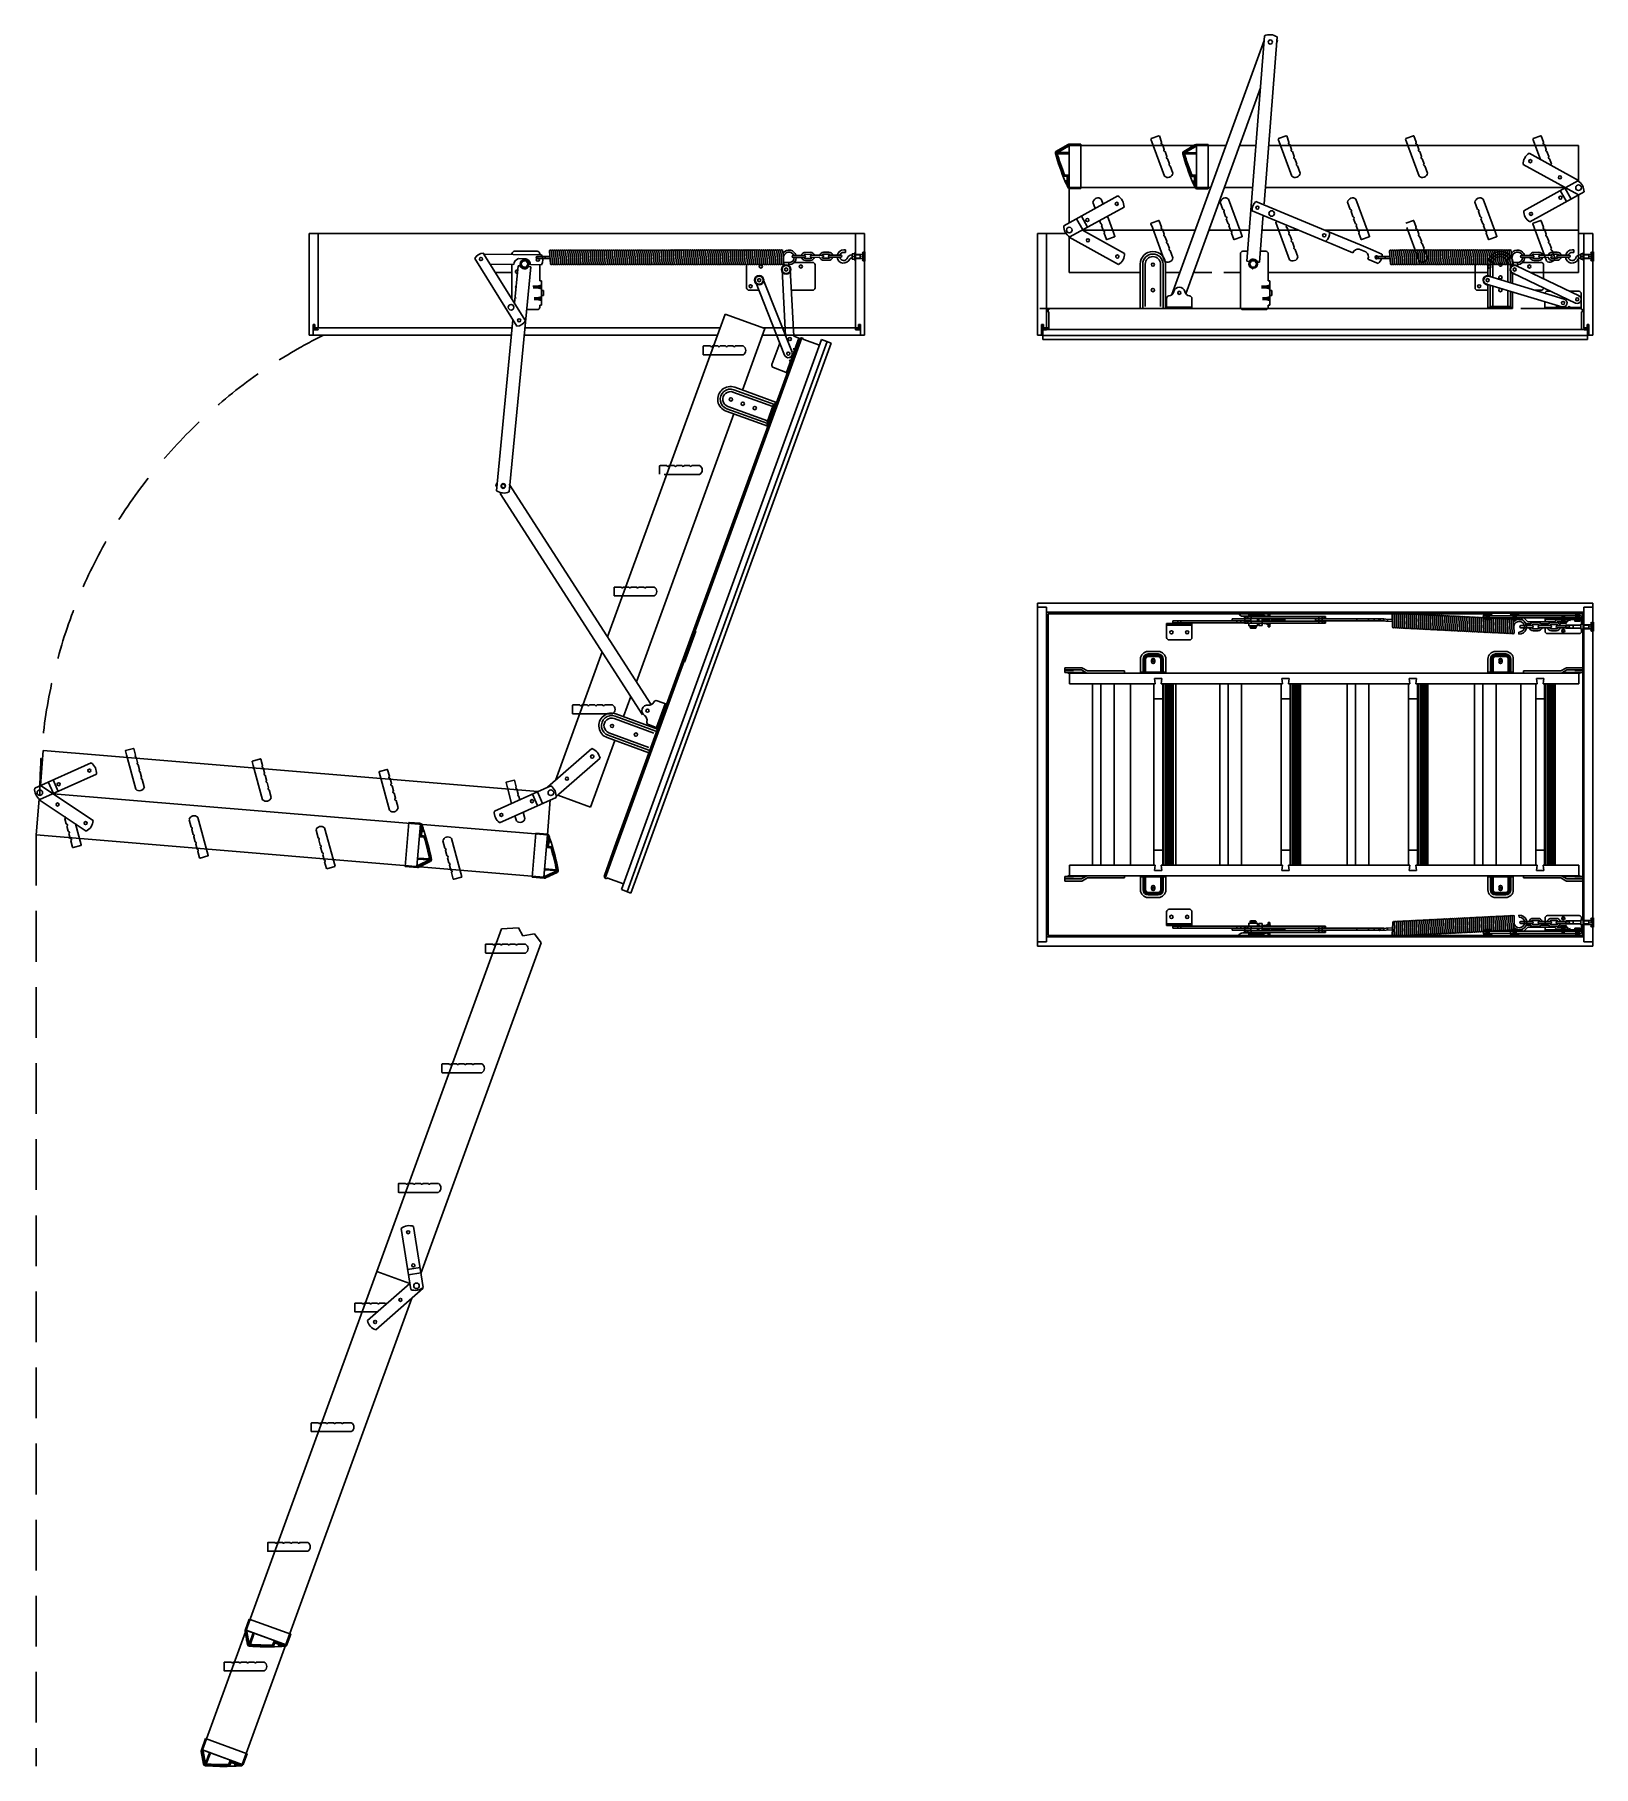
# Model space of a CAD drawing. Extents: x 267 to 3340, y 175 to 3589.
import ezdxf

# ---------------------------------------------------------------- set-up
doc = ezdxf.new("R2010")
doc.units = 0
doc.header["$LTSCALE"] = 20
doc.header["$MEASUREMENT"] = 0
doc.linetypes.add('DASHED', pattern=[0.75, 0.5, -0.25])
doc.layers.get('0').update_dxf_attribs({"linetype": 'CONTINUOUS'})
pattern_1 = [(135, (5582.54032, -11745.42101), (-0.0883883476, -0.0883883476), [])]

msp = doc.modelspace()

# ---------------------------------------------------------------- hatches: boundary and pattern name
at = {"linetype": 'CONTINUOUS', "ltscale": 2}
h = msp.add_hatch(dxfattribs=at)
h.set_pattern_fill('ANSI31', angle=90, style=0)
h.set_pattern_definition(pattern_1)
h.paths.add_polyline_path([(3134.1, 2446.3), (3134.3, 2448.3), (3127.8, 2448.3), (3128, 2446.3), (3128, 2439.3), (3125.5, 2439.3), (3125.5, 2435.8), (3136.5, 2435.8), (3136.5, 2439.3), (3134.1, 2439.3)])
h.paths.add_polyline_path([(3181.3, 2439.3), (3178.8, 2439.3), (3178.8, 2435.8), (3189.8, 2435.8), (3189.8, 2439.3), (3187.4, 2439.3), (3187.4, 2446.3), (3187.6, 2448.3), (3181.1, 2448.3), (3181.3, 2446.3)])
h = msp.add_hatch(dxfattribs=at)
h.set_pattern_fill('ANSI31', angle=90, style=0)
h.set_pattern_definition(pattern_1)
h.paths.add_polyline_path([(3277.2, 2431.3), (3274.8, 2431.3), (3274.8, 2427.8), (3285.8, 2427.8), (3285.8, 2431.3), (3283.3, 2431.3), (3283.3, 2438.3), (3283.5, 2440.3), (3277, 2440.3), (3277.2, 2438.3)])
h.paths.add_polyline_path([(3305.1, 2436.3), (3302.7, 2436.3), (3302.7, 2432.8), (3313.7, 2432.8), (3313.7, 2436.3), (3311.2, 2436.3), (3311.2, 2443.3), (3311.4, 2445.3), (3305, 2445.3), (3305.1, 2443.3)])
h = msp.add_hatch(dxfattribs=at)
h.set_pattern_fill('ANSI31', angle=90, style=0)
h.set_pattern_definition(pattern_1)
h.paths.add_polyline_path([(3187.4, 1821.3), (3189.8, 1821.3), (3189.8, 1824.8), (3178.8, 1824.8), (3178.8, 1821.3), (3181.3, 1821.3), (3181.3, 1814.3), (3181.1, 1812.3), (3187.6, 1812.3), (3187.4, 1814.3)])
h.paths.add_polyline_path([(3128, 1814.3), (3127.8, 1812.3), (3134.3, 1812.3), (3134.1, 1814.3), (3134.1, 1821.3), (3136.5, 1821.3), (3136.5, 1824.8), (3125.5, 1824.8), (3125.5, 1821.3), (3128, 1821.3)])
h = msp.add_hatch(dxfattribs=at)
h.set_pattern_fill('ANSI31', angle=90, style=0)
h.set_pattern_definition(pattern_1)
h.paths.add_polyline_path([(3277.2, 1822.3), (3277, 1820.3), (3283.5, 1820.3), (3283.3, 1822.3), (3283.3, 1829.3), (3285.8, 1829.3), (3285.8, 1832.8), (3274.8, 1832.8), (3274.8, 1829.3), (3277.2, 1829.3)])
h.paths.add_polyline_path([(3311.2, 1824.3), (3313.7, 1824.3), (3313.7, 1827.8), (3302.7, 1827.8), (3302.7, 1824.3), (3305.1, 1824.3), (3305.1, 1817.3), (3305, 1815.3), (3311.4, 1815.3), (3311.2, 1817.3)])

# ---------------------------------------------------------------- linework, layer by layer
at = {"color": 7, "linetype": 'CONTINUOUS'}
for p, q in [((2691, 3586.5), (2656.6, 3142.2)), ((2690.4, 3255.1), (2715.9, 3584.6)), ((2690.3, 3577.1), (2508.7, 3076.4)), ((2714.9, 3571.8), (2717.1, 3577.8)), ((2536, 3078.2), (2683.1, 3483.8)), ((2467.4, 3383.2), (2494.1, 3309.8)), ((2482.9, 3389.6), (2467.9, 3384.2)), ((2488.4, 3376.8), (2483.9, 3389.2)), ((2718.4, 3383.2), (2745.1, 3309.8)), ((2733.9, 3389.6), (2718.9, 3384.2)), ((2739.4, 3376.8), (2734.9, 3389.2)), ((2969.4, 3383.2), (2996.1, 3309.8)), ((2984.9, 3389.6), (2969.9, 3384.2)), ((2990.4, 3376.8), (2985.9, 3389.2)), ((3220.4, 3383.2), (3235.1, 3342.9)), ((3235.9, 3389.6), (3220.9, 3384.2)), ((3241.4, 3376.8), (3236.9, 3389.2)), ((2279.1, 3357.1), (2281.7, 3359.7)), ((2279.2, 3354.1), (2289, 3364)), ((2279.9, 3351.8), (2282.7, 3354.6)), ((2280.5, 3349.5), (2283.4, 3352.3)), ((2302.7, 3372), (2280.9, 3359.2)), ((2281.2, 3347.2), (2284, 3350)), ((2304.3, 3371.2), (2281.6, 3357.9)), ((2281.9, 3344.9), (2284.7, 3347.7)), ((2304.6, 3369.1), (2282.6, 3356.2)), ((2284.1, 3354.3), (2304.3, 3354.3)), ((2286.5, 3358.4), (2296.4, 3368.3)), ((2286.5, 3356.3), (2304.3, 3356.3)), ((2293.8, 3362.7), (2303.5, 3372.4)), ((2301.1, 3367), (2306.8, 3372.7)), ((2329.3, 3371.2), (2304.3, 3371.2)), ((2304.3, 3354.3), (2304.3, 3356.3)), ((2306.3, 3369.2), (2305.1, 3369.2)), ((2329.3, 3372.7), (2305.2, 3372.7)), ((2306.3, 3287.3), (2306.3, 3371.2)), ((2306.3, 3370.7), (2306.3, 3287.3)), ((2306.3, 3370.7), (2615.5, 3370.7)), ((2308.3, 3371.2), (2309.8, 3372.7)), ((2311.3, 3371.2), (2312.8, 3372.7)), ((2314.3, 3371.2), (2315.8, 3372.7)), ((2317.3, 3371.2), (2318.8, 3372.7)), ((2320.3, 3371.2), (2321.8, 3372.7)), ((2323.3, 3371.2), (2324.8, 3372.7)), ((2326.3, 3371.2), (2327.8, 3372.7)), ((2329.3, 3285.7), (2329.3, 3372.7)), ((2490, 3372.4), (2493.5, 3362.7)), ((2495.1, 3358.3), (2498.6, 3348.6)), ((2530.1, 3356.6), (2532.7, 3359.2)), ((2530.2, 3353.6), (2540, 3363.5)), ((2530.9, 3351.3), (2533.7, 3354.1)), ((2531.5, 3349), (2534.4, 3351.8)), ((2553.7, 3371.5), (2531.9, 3358.7)), ((2532.2, 3346.7), (2535, 3349.5)), ((2555.3, 3370.7), (2532.6, 3357.4)), ((2532.9, 3344.4), (2535.7, 3347.2)), ((2555.6, 3368.6), (2533.6, 3355.7)), ((2535.1, 3353.8), (2555.3, 3353.8)), ((2537.5, 3357.9), (2547.4, 3367.8)), ((2537.5, 3355.8), (2555.3, 3355.8)), ((2544.8, 3362.2), (2554.5, 3371.9)), ((2552.1, 3366.6), (2557.8, 3372.2)), ((2580.3, 3370.7), (2555.3, 3370.7)), ((2555.3, 3353.8), (2555.3, 3355.8)), ((2557.3, 3368.7), (2556.1, 3368.7)), ((2580.3, 3372.2), (2556.2, 3372.2)), ((2557.3, 3286.8), (2557.3, 3370.7)), ((2557.3, 3370.2), (2557.3, 3286.8)), ((2559.3, 3370.7), (2560.8, 3372.2)), ((2562.3, 3370.7), (2563.8, 3372.2)), ((2565.3, 3370.7), (2566.8, 3372.2)), ((2568.3, 3370.7), (2569.8, 3372.2)), ((2571.3, 3370.7), (2572.8, 3372.2)), ((2574.3, 3370.7), (2575.8, 3372.2)), ((2577.3, 3370.7), (2578.8, 3372.2)), ((2580.3, 3285.2), (2580.3, 3372.2)), ((2642, 3370.7), (2674.3, 3370.7)), ((2699.4, 3370.7), (3310.3, 3370.7)), ((2741, 3372.4), (2744.5, 3362.7)), ((2746.1, 3358.3), (2749.6, 3348.6)), ((2992, 3372.4), (2995.5, 3362.7)), ((2997.1, 3358.3), (3000.6, 3348.6)), ((3213.1, 3355), (3310.3, 3301.5)), ((3243, 3372.4), (3246.5, 3362.7)), ((3248.1, 3358.3), (3251.6, 3348.6)), ((2282.6, 3342.6), (2285.4, 3345.4)), ((2283.3, 3340.3), (2286.1, 3343.1)), ((2284.1, 3338), (2286.8, 3340.8)), ((2284.8, 3335.8), (2287.6, 3338.5)), ((2285.5, 3333.5), (2288.3, 3336.3)), ((2286.3, 3331.3), (2289.1, 3334)), ((2287.1, 3329), (2289.8, 3331.8)), ((2287.8, 3326.8), (2290.6, 3329.5)), ((2288.6, 3324.6), (2291.4, 3327.3)), ((2289.4, 3322.4), (2292.1, 3325.1)), ((2290.2, 3320.2), (2292.9, 3322.9)), ((2291, 3318), (2293.7, 3320.7)), ((2291.8, 3315.8), (2294.5, 3318.5)), ((2292.7, 3313.6), (2295.4, 3316.3)), ((2293.5, 3311.5), (2296.3, 3314.2)), ((2294.8, 3309.7), (2297.3, 3312.3)), ((2305.3, 3312.2), (2297.6, 3312.2)), ((2297.8, 3309.7), (2300.3, 3312.2)), ((2300.8, 3309.7), (2303.3, 3312.2)), ((2302.3, 3308.2), (2306, 3311.9)), ((2306.3, 3311.7), (2306.3, 3311.7)), ((2500.2, 3344.2), (2503.7, 3334.5)), ((2505.3, 3330.1), (2510.6, 3315.8)), ((2533.6, 3342.1), (2536.4, 3344.9)), ((2534.3, 3339.8), (2537.1, 3342.6)), ((2535.1, 3337.5), (2537.8, 3340.3)), ((2535.8, 3335.3), (2538.6, 3338)), ((2536.5, 3333), (2539.3, 3335.8)), ((2537.3, 3330.8), (2540.1, 3333.5)), ((2538.1, 3328.5), (2540.8, 3331.3)), ((2538.8, 3326.3), (2541.6, 3329)), ((2539.6, 3324.1), (2542.4, 3326.8)), ((2540.4, 3321.9), (2543.1, 3324.6)), ((2541.2, 3319.7), (2543.9, 3322.4)), ((2542, 3317.5), (2544.7, 3320.2)), ((2542.8, 3315.3), (2545.5, 3318)), ((2543.7, 3313.1), (2546.4, 3315.8)), ((2544.5, 3311), (2547.3, 3313.7)), ((2545.8, 3309.2), (2548.3, 3311.8)), ((2556.3, 3311.7), (2548.6, 3311.7)), ((2548.8, 3309.2), (2551.3, 3311.7)), ((2551.8, 3309.2), (2554.3, 3311.7)), ((2553.3, 3307.7), (2557, 3311.4)), ((2751.2, 3344.2), (2754.7, 3334.5)), ((2756.3, 3330.1), (2761.6, 3315.8)), ((3002.2, 3344.2), (3005.7, 3334.5)), ((3007.3, 3330.1), (3012.6, 3315.8)), ((3310.3, 3273), (3201.1, 3333.1)), ((3253.2, 3344.2), (3256.7, 3334.5)), ((3258.3, 3330.1), (3258.4, 3330.1)), ((2302.3, 3309.7), (2294.2, 3309.7)), ((2302.3, 3300.7), (2297.8, 3300.7)), ((2298.7, 3298.6), (2300.8, 3300.7)), ((2299.6, 3296.5), (2306.3, 3303.2)), ((2300.5, 3294.5), (2303.2, 3297.2)), ((2301.4, 3292.4), (2304.1, 3295)), ((2302.3, 3300.7), (2302.3, 3309.7)), ((2302.3, 3305.2), (2306.3, 3309.2)), ((2306.3, 3307.2), (2302.3, 3307.2)), ((2302.3, 3302.2), (2306.3, 3306.2)), ((2306.3, 3303.2), (2302.3, 3303.2)), ((2302.3, 3290.3), (2305, 3292.9)), ((2303.3, 3288.2), (2305.9, 3290.9)), ((2305.3, 3298.2), (2304.2, 3298.2)), ((2304.3, 3298.2), (2306.3, 3300.2)), ((2304.6, 3286.5), (2306.3, 3288.2)), ((2306.3, 3300.7), (2306.3, 3300.7)), ((2306.3, 3287.3), (2585.2, 3287.3)), ((2306.8, 3285.7), (2308.3, 3287.2)), ((2329.3, 3287.2), (2307, 3287.2)), ((2329.3, 3285.7), (2307, 3285.7)), ((2309.8, 3285.7), (2311.3, 3287.2)), ((2312.8, 3285.7), (2314.3, 3287.2)), ((2315.8, 3285.7), (2317.3, 3287.2)), ((2318.8, 3285.7), (2320.3, 3287.2)), ((2321.8, 3285.7), (2323.3, 3287.2)), ((2324.8, 3285.7), (2326.3, 3287.2)), ((2327.8, 3285.7), (2329.3, 3287.2)), ((2553.3, 3309.2), (2545.2, 3309.2)), ((2553.3, 3300.2), (2548.8, 3300.2)), ((2549.7, 3298.2), (2551.8, 3300.2)), ((2550.6, 3296), (2557.3, 3302.7)), ((2551.5, 3294), (2554.2, 3296.7)), ((2552.4, 3291.9), (2555.1, 3294.5)), ((2553.3, 3300.2), (2553.3, 3309.2)), ((2553.3, 3304.7), (2557.3, 3308.7)), ((2557.3, 3306.7), (2553.3, 3306.7)), ((2553.3, 3301.7), (2557.3, 3305.7)), ((2557.3, 3302.7), (2553.3, 3302.7)), ((2553.3, 3289.8), (2556, 3292.4)), ((2554.3, 3287.7), (2556.9, 3290.4)), ((2556.3, 3297.7), (2555.2, 3297.7)), ((2555.3, 3297.7), (2557.3, 3299.7)), ((2555.6, 3286), (2557.3, 3287.7)), ((2557.3, 3311.2), (2557.3, 3311.2)), ((2557.3, 3300.2), (2557.3, 3300.2)), ((2557.8, 3285.2), (2559.3, 3286.7)), ((2580.3, 3286.7), (2558, 3286.7)), ((2580.3, 3285.2), (2558, 3285.2)), ((2560.8, 3285.2), (2562.3, 3286.7)), ((2563.8, 3285.2), (2565.3, 3286.7)), ((2566.8, 3285.2), (2568.3, 3286.7)), ((2569.8, 3285.2), (2571.3, 3286.7)), ((2572.8, 3285.2), (2574.3, 3286.7)), ((2575.8, 3285.2), (2577.3, 3286.7)), ((2578.8, 3285.2), (2580.3, 3286.7)), ((2611.8, 3287.3), (2667.8, 3287.3)), ((2692.9, 3287.3), (3284.2, 3287.3)), ((3202.2, 3241.9), (3309, 3300.8)), ((3321.1, 3279), (3214.3, 3220)), ((3274.2, 3281.6), (3286.3, 3259.7)), ((3283.5, 3286.8), (3295.6, 3264.9)), ((2295.4, 3212), (2402.2, 3270.9)), ((2414.3, 3249.1), (2307.5, 3190.1)), ((2357.5, 3246.3), (2353, 3258.7)), ((2373, 3254.8), (2369.4, 3264.7)), ((2609.2, 3244.3), (2604, 3258.7)), ((2644.4, 3198.7), (2620.4, 3264.7)), ((2674.4, 3259.9), (2819.5, 3199.8)), ((2860.2, 3244.3), (2855, 3258.7)), ((2895.4, 3198.7), (2871.4, 3264.7)), ((3111.2, 3244.3), (3106, 3258.7)), ((3146.4, 3198.7), (3122.4, 3264.7)), ((3310.3, 3203.8), (3310.3, 3273)), ((3310.3, 3203.8), (3310.3, 3273)), ((3310.3, 3203.8), (3310.3, 3273)), ((2333, 3204.2), (2320.9, 3226.1)), ((2342.3, 3209.4), (2330.3, 3231.2)), ((2368.5, 3216.2), (2366.2, 3222.5)), ((2373.6, 3202.1), (2370.1, 3211.8)), ((2393.4, 3198.7), (2381.7, 3231)), ((2470.1, 3208.7), (2467.4, 3216.1)), ((2482.9, 3222.6), (2467.8, 3217.1)), ((2488.3, 3209.7), (2483.8, 3222.1)), ((2614.3, 3230.2), (2610.8, 3240)), ((2619.5, 3216.2), (2615.9, 3225.9)), ((2624.6, 3202.1), (2621.1, 3211.8)), ((2666.7, 3241.5), (2811.8, 3181.4)), ((2681.5, 3140.2), (2688.2, 3226.4)), ((2716.3, 3211.2), (2713.7, 3218.6)), ((2717, 3220.6), (2714.1, 3219.6)), ((2716.3, 3211.2), (2740.4, 3145.2)), ((2734.6, 3212.2), (2734.1, 3213.5)), ((2865.3, 3230.2), (2861.8, 3240)), ((2870.5, 3216.2), (2866.9, 3225.9)), ((2875.6, 3202.1), (2872.1, 3211.8)), ((2984.9, 3222.6), (2969.8, 3217.1)), ((2990.3, 3209.7), (2985.8, 3222.1)), ((3116.3, 3230.2), (3112.8, 3240)), ((3121.5, 3216.2), (3117.9, 3225.9)), ((3126.6, 3202.1), (3123.1, 3211.8)), ((3223.1, 3208.7), (3220.4, 3216.1)), ((3235.9, 3222.6), (3220.8, 3217.1)), ((3241.3, 3209.7), (3236.8, 3222.1)), ((807.6, 3196.8), (807.6, 2996.8)), ((807.6, 3196.8), (1902.6, 3196.8)), ((825.6, 3196.8), (825.6, 3010.8)), ((1884.6, 3196.8), (1884.6, 3010.8)), ((1884.6, 3196.8), (1884.6, 3010.8)), ((1902.6, 3196.8), (1902.6, 2996.8)), ((2243.7, 3196.8), (2243.7, 2996.8)), ((2243.7, 3196.8), (2300.2, 3196.8)), ((2261.7, 3196.8), (2261.7, 3010.8)), ((2306.2, 3190.9), (2306.2, 3120.3)), ((2306.2, 3189.4), (2306.2, 3120.3)), ((2403.4, 3135.9), (2306.3, 3189.4)), ((2332.1, 3203.7), (2415.5, 3157.8)), ((2554.9, 3203.8), (2332.2, 3203.8)), ((2332.2, 3203.7), (2554.9, 3203.7)), ((2375.2, 3197.7), (2379.7, 3185.3)), ((2380.7, 3184.9), (2395.7, 3190.3)), ((2393.4, 3198.7), (2396.1, 3191.3)), ((2470.1, 3208.7), (2494.1, 3142.8)), ((2489.9, 3205.4), (2493.5, 3195.7)), ((2495, 3191.3), (2498.6, 3181.6)), ((2500.2, 3177.2), (2503.7, 3167.5)), ((2661.4, 3203.8), (2581.5, 3203.8)), ((2581.5, 3203.7), (2601.6, 3203.7)), ((2626.2, 3197.7), (2630.7, 3185.3)), ((2631.7, 3184.9), (2646.7, 3190.3)), ((2633, 3203.7), (2661.4, 3203.7)), ((2644.4, 3198.7), (2647.1, 3191.3)), ((2757.7, 3203.8), (2686.4, 3203.8)), ((2686.4, 3203.7), (2757.9, 3203.7)), ((2736.2, 3207.9), (2739.7, 3198.1)), ((2741.3, 3193.8), (2744.9, 3184.1)), ((2746.5, 3179.7), (2750, 3170)), ((3310.3, 3203.8), (2810, 3203.8)), ((2810.2, 3203.7), (3310.2, 3203.7)), ((2881.7, 3173.6), (2819.5, 3199.8)), ((2865.1, 3158.9), (2821.8, 3177.1)), ((2877.2, 3197.7), (2881.7, 3185.3)), ((2882.7, 3184.9), (2897.7, 3190.3)), ((2895.4, 3198.7), (2898.1, 3191.3)), ((2972.1, 3208.7), (2996.1, 3142.8)), ((2991.9, 3205.4), (2995.5, 3195.7)), ((2997, 3191.3), (3000.6, 3181.6)), ((3002.2, 3177.2), (3005.7, 3167.5)), ((3128.2, 3197.7), (3132.7, 3185.3)), ((3133.7, 3184.9), (3148.7, 3190.3)), ((3146.4, 3198.7), (3149.1, 3191.3)), ((3223.1, 3208.7), (3247.1, 3142.8)), ((3242.9, 3205.4), (3246.5, 3195.7)), ((3248, 3191.3), (3251.6, 3181.6)), ((3253.2, 3177.2), (3256.7, 3167.5)), ((3310.2, 3203.7), (3310.2, 3120.3)), ((3310.2, 3196.8), (3338.7, 3196.8)), ((3338.7, 3196.8), (3320.7, 3196.8)), ((3320.7, 3196.8), (3320.7, 3010.8)), ((3320.7, 3196.8), (3320.7, 3010.8)), ((3338.7, 3196.8), (3338.7, 2996.8)), ((1217.3, 3014.3), (1134.2, 3147.5)), ((1234.3, 3024.9), (1151.2, 3158.1)), ((1266.1, 3155.2), (1154, 3156.5)), ((1207.6, 3156.8), (1207.6, 3155.9)), ((1257.6, 3161.8), (1212.6, 3161.8)), ((1282.5, 3151.8), (1257.6, 3151.8)), ((1282.8, 3147.8), (1257.6, 3147.8)), ((1262.6, 3156.8), (1262.6, 3155.2)), ((1273.1, 3151.8), (1273.1, 3147.8)), ((1281.5, 3162.2), (1283.7, 3137.3)), ((1285.5, 3162.2), (1287.7, 3137.3)), ((1289.5, 3162.2), (1291.7, 3137.3)), ((1293.5, 3162.2), (1295.7, 3137.3)), ((1297.5, 3162.2), (1299.7, 3137.3)), ((1301.5, 3162.2), (1303.7, 3137.3)), ((1305.5, 3162.2), (1307.7, 3137.3)), ((1309.5, 3162.2), (1311.7, 3137.3)), ((1313.5, 3162.2), (1315.7, 3137.3)), ((1317.5, 3162.2), (1319.7, 3137.3)), ((1321.5, 3162.2), (1323.7, 3137.3)), ((1325.5, 3162.2), (1327.7, 3137.3)), ((1329.5, 3162.2), (1331.7, 3137.3)), ((1333.5, 3162.2), (1335.7, 3137.3)), ((1337.5, 3162.2), (1339.7, 3137.3)), ((1341.5, 3162.2), (1343.7, 3137.3)), ((1345.5, 3162.2), (1347.7, 3137.3)), ((1349.5, 3162.2), (1351.7, 3137.3)), ((1353.5, 3162.2), (1355.7, 3137.3)), ((1357.5, 3162.2), (1359.7, 3137.3)), ((1361.5, 3162.2), (1363.7, 3137.3)), ((1365.5, 3162.2), (1367.7, 3137.3)), ((1369.5, 3162.2), (1371.7, 3137.3)), ((1373.5, 3162.2), (1375.7, 3137.3)), ((1377.5, 3162.2), (1379.7, 3137.3)), ((1381.5, 3162.2), (1383.7, 3137.3)), ((1385.5, 3162.2), (1387.7, 3137.3)), ((1389.5, 3162.2), (1391.7, 3137.3)), ((1393.5, 3162.2), (1395.7, 3137.3)), ((1397.5, 3162.2), (1399.7, 3137.3)), ((1401.5, 3162.2), (1403.7, 3137.3)), ((1405.5, 3162.2), (1407.7, 3137.3)), ((1409.5, 3162.2), (1411.7, 3137.3)), ((1413.5, 3162.2), (1415.7, 3137.3)), ((1417.5, 3162.2), (1419.7, 3137.3)), ((1421.5, 3162.2), (1423.7, 3137.3)), ((1425.5, 3162.2), (1427.7, 3137.3)), ((1429.5, 3162.2), (1431.7, 3137.3)), ((1433.5, 3162.2), (1435.7, 3137.3)), ((1437.5, 3162.2), (1439.7, 3137.3)), ((1441.5, 3162.2), (1443.7, 3137.3)), ((1445.5, 3162.2), (1447.7, 3137.3)), ((1449.5, 3162.2), (1451.7, 3137.3)), ((1453.5, 3162.2), (1455.7, 3137.3)), ((1457.5, 3162.2), (1459.7, 3137.3)), ((1461.5, 3162.2), (1463.7, 3137.3)), ((1465.5, 3162.2), (1467.7, 3137.3)), ((1469.5, 3162.2), (1471.7, 3137.3)), ((1473.5, 3162.2), (1475.7, 3137.3)), ((1477.5, 3162.2), (1479.7, 3137.3)), ((1481.5, 3162.2), (1483.7, 3137.3)), ((1485.5, 3162.2), (1487.7, 3137.3)), ((1489.5, 3162.2), (1491.7, 3137.3)), ((1493.5, 3162.2), (1495.7, 3137.3)), ((1497.5, 3162.2), (1499.7, 3137.3)), ((1501.5, 3162.2), (1503.7, 3137.3)), ((1505.5, 3162.2), (1507.7, 3137.3)), ((1509.5, 3162.2), (1511.7, 3137.3)), ((1513.5, 3162.2), (1515.7, 3137.3)), ((1517.5, 3162.2), (1519.7, 3137.3)), ((1521.5, 3162.3), (1523.7, 3137.3)), ((1521.5, 3162.3), (1523.7, 3137.4)), ((1525.5, 3162.3), (1527.7, 3137.4)), ((1529.5, 3162.3), (1531.7, 3137.4)), ((1533.5, 3162.3), (1535.7, 3137.4)), ((1537.5, 3162.3), (1539.7, 3137.4)), ((1541.5, 3162.3), (1543.7, 3137.4)), ((1545.5, 3162.3), (1547.7, 3137.4)), ((1549.5, 3162.3), (1551.7, 3137.4)), ((1553.5, 3162.3), (1555.7, 3137.4)), ((1557.5, 3162.3), (1559.7, 3137.4)), ((1561.5, 3162.3), (1563.7, 3137.4)), ((1565.5, 3162.3), (1567.7, 3137.4)), ((1569.5, 3162.3), (1571.7, 3137.4)), ((1573.5, 3162.3), (1575.7, 3137.4)), ((1577.5, 3162.3), (1579.7, 3137.4)), ((1581.5, 3162.3), (1583.7, 3137.4)), ((1585.5, 3162.3), (1587.7, 3137.4)), ((1589.5, 3162.3), (1591.7, 3137.4)), ((1593.5, 3162.3), (1595.7, 3137.4)), ((1597.5, 3162.3), (1599.7, 3137.4)), ((1601.5, 3162.3), (1603.7, 3137.4)), ((1605.5, 3162.3), (1607.7, 3137.4)), ((1609.5, 3162.3), (1611.7, 3137.4)), ((1613.5, 3162.3), (1615.7, 3137.4)), ((1617.5, 3162.3), (1619.7, 3137.4)), ((1621.5, 3162.3), (1623.7, 3137.4)), ((1625.5, 3162.3), (1627.7, 3137.4)), ((1629.5, 3162.3), (1631.7, 3137.4)), ((1633.5, 3162.3), (1635.7, 3137.4)), ((1637.5, 3162.3), (1639.7, 3137.4)), ((1641.5, 3162.3), (1643.7, 3137.4)), ((1645.5, 3162.3), (1647.7, 3137.4)), ((1649.5, 3162.3), (1651.7, 3137.4)), ((1653.5, 3162.3), (1655.7, 3137.4)), ((1657.5, 3162.3), (1659.7, 3137.4)), ((1661.5, 3162.3), (1663.7, 3137.4)), ((1665.5, 3162.3), (1667.7, 3137.4)), ((1669.5, 3162.3), (1671.7, 3137.4)), ((1673.5, 3162.3), (1675.7, 3137.4)), ((1677.5, 3162.3), (1679.7, 3137.4)), ((1681.5, 3162.3), (1683.7, 3137.4)), ((1685.5, 3162.3), (1687.7, 3137.4)), ((1689.5, 3162.3), (1691.7, 3137.4)), ((1693.5, 3162.3), (1695.7, 3137.4)), ((1697.5, 3162.3), (1699.7, 3137.4)), ((1701.5, 3162.3), (1703.7, 3137.4)), ((1705.5, 3162.3), (1707.7, 3137.4)), ((1709.5, 3162.3), (1711.7, 3137.4)), ((1713.5, 3162.3), (1715.7, 3137.4)), ((1717.5, 3162.3), (1719.7, 3137.4)), ((1721.5, 3162.3), (1723.7, 3137.4)), ((1725.5, 3162.3), (1727.7, 3137.4)), ((1729.5, 3162.3), (1731.7, 3137.4)), ((1733.5, 3162.3), (1735.7, 3137.4)), ((1737.5, 3162.3), (1739.7, 3137.4)), ((1741.5, 3162.3), (1743.7, 3137.4)), ((1762, 3153.6), (1784, 3153.8)), ((1762.1, 3149.6), (1784.1, 3149.8)), ((1786, 3159.8), (1796, 3159.9)), ((1786, 3155.8), (1796, 3155.9)), ((1786.1, 3147.8), (1796.1, 3147.9)), ((1786.1, 3143.8), (1796.1, 3143.9)), ((1798, 3153.9), (1820, 3154.1)), ((1798.1, 3149.9), (1814.3, 3150.1)), ((1818.6, 3150.1), (1820.1, 3150.1)), ((1822, 3160.1), (1832, 3160.2)), ((1822, 3156.1), (1832, 3156.2)), ((1822.1, 3148.1), (1832.1, 3148.2)), ((1822.1, 3144.1), (1832.1, 3144.2)), ((1833.7, 3154), (1855.7, 3154.2)), ((1833.7, 3150), (1855.7, 3150.2)), ((1861.6, 3164.6), (1865.1, 3164.6)), ((1861.6, 3159.6), (1865.1, 3159.6)), ((1865.1, 3159.6), (1865.1, 3164.6)), ((1869.4, 3149.9), (1869.4, 3149.9)), ((1873.7, 3146.8), (1873.6, 3146.5)), ((1878.6, 3148.6), (1876.4, 3148.6)), ((1878.6, 3154.6), (1876.9, 3154.6)), ((1878.6, 3156.6), (1883.6, 3156.6)), ((1878.6, 3156.6), (1878.6, 3146.6)), ((1878.6, 3154.6), (1878.6, 3148.6)), ((1878.6, 3151.6), (1883.6, 3151.6)), ((1878.6, 3146.6), (1883.6, 3146.6)), ((1883.6, 3159.5), (1884.6, 3159.5)), ((1883.6, 3159.5), (1883.6, 3143.5)), ((1894.4, 3154.6), (1883.6, 3154.6)), ((1894.4, 3148.6), (1883.6, 3148.6)), ((1883.6, 3143.5), (1884.6, 3143.5)), ((1884.6, 3155.6), (1902.6, 3155.6)), ((1884.6, 3147.6), (1902.6, 3147.6)), ((1894.4, 3155.4), (1894.4, 3147.9)), ((1894.4, 3147.9), (1894.4, 3155.4)), ((1894.4, 3155.4), (1902.2, 3155.4)), ((1894.4, 3147.9), (1902.2, 3147.9)), ((1897.9, 3158.7), (1903.4, 3158.7)), ((1897.9, 3152), (1902.2, 3152)), ((1897.9, 3152), (1897.9, 3151.2)), ((1897.9, 3151.2), (1902.2, 3151.2)), ((1897.9, 3144.5), (1903.4, 3144.5)), ((1902.6, 3152.4), (1902.6, 3158.7)), ((1902.6, 3151.3), (1902.6, 3144.5)), ((1902.6, 3144.5), (1902.6, 3147.5)), ((1903.4, 3142.6), (1903.4, 3160.6)), ((2505.3, 3163.1), (2510.5, 3148.7)), ((2643.7, 3156.8), (2643.7, 3155.9)), ((2643.7, 3156.8), (2643.7, 3051.8)), ((2658.1, 3161.8), (2648.7, 3161.8)), ((2656.6, 3142.2), (2661.9, 3141.8)), ((2661.9, 3141.8), (2661, 3142.4)), ((2676.3, 3140.7), (2677.2, 3141.1)), ((2676.3, 3140.7), (2681.5, 3140.2)), ((2693.7, 3161.8), (2683.2, 3161.8)), ((2698.7, 3156.8), (2698.7, 3103.8)), ((2698.7, 3156.8), (2698.7, 3155.2)), ((2751.6, 3165.6), (2756.8, 3151.2)), ((2915.1, 3137.9), (2895.1, 3146.3)), ((2922.8, 3156.4), (2904.8, 3163.9)), ((2938.3, 3151.8), (2913.4, 3151.8)), ((2938.6, 3147.8), (2913.4, 3147.8)), ((2928.9, 3151.8), (2928.9, 3147.8)), ((2937.6, 3162.2), (2939.8, 3137.3)), ((2941.6, 3162.2), (2943.8, 3137.3)), ((2945.6, 3162.2), (2947.8, 3137.3)), ((2949.6, 3162.2), (2951.8, 3137.3)), ((2953.6, 3162.2), (2955.8, 3137.3)), ((2957.6, 3162.3), (2959.8, 3137.3)), ((2957.6, 3162.3), (2959.8, 3137.4)), ((2961.6, 3162.3), (2963.8, 3137.4)), ((2965.6, 3162.3), (2967.8, 3137.4)), ((2969.6, 3162.3), (2971.8, 3137.4)), ((2973.6, 3162.3), (2975.8, 3137.4)), ((2977.6, 3162.3), (2979.8, 3137.4)), ((2981.6, 3162.3), (2983.8, 3137.4)), ((2985.6, 3162.3), (2987.8, 3137.4)), ((2989.6, 3162.3), (2991.8, 3137.4)), ((2993.6, 3162.3), (2995.8, 3137.4)), ((2997.6, 3162.3), (2999.8, 3137.4)), ((3001.6, 3162.3), (3003.8, 3137.4)), ((3005.6, 3162.3), (3007.8, 3137.4)), ((3007.3, 3163.1), (3012.5, 3148.7)), ((3009.6, 3162.3), (3011.8, 3137.4)), ((3013.6, 3162.3), (3015.8, 3137.4)), ((3017.6, 3162.3), (3019.8, 3137.4)), ((3021.6, 3162.3), (3023.8, 3137.4)), ((3025.6, 3162.3), (3027.8, 3137.4)), ((3029.6, 3162.3), (3031.8, 3137.4)), ((3033.6, 3162.3), (3035.8, 3137.4)), ((3037.6, 3162.3), (3039.8, 3137.4)), ((3041.6, 3162.3), (3043.8, 3137.4)), ((3045.6, 3162.3), (3047.8, 3137.4)), ((3049.6, 3162.3), (3051.8, 3137.4)), ((3053.6, 3162.3), (3055.8, 3137.4)), ((3057.6, 3162.3), (3059.8, 3137.4)), ((3061.6, 3162.3), (3063.8, 3137.4)), ((3065.6, 3162.3), (3067.8, 3137.4)), ((3069.6, 3162.3), (3071.8, 3137.4)), ((3073.6, 3162.3), (3075.8, 3137.4)), ((3077.6, 3162.3), (3079.8, 3137.4)), ((3081.6, 3162.3), (3083.8, 3137.4)), ((3085.6, 3162.3), (3087.8, 3137.4)), ((3089.6, 3162.3), (3091.8, 3137.4)), ((3093.6, 3162.3), (3095.8, 3137.4)), ((3097.6, 3162.3), (3099.8, 3137.4)), ((3101.6, 3162.3), (3103.8, 3137.4)), ((3105.6, 3162.3), (3107.8, 3137.4)), ((3109.6, 3162.3), (3111.8, 3137.4)), ((3113.6, 3162.3), (3115.8, 3137.4)), ((3117.6, 3162.3), (3119.8, 3137.4)), ((3121.6, 3162.3), (3123.8, 3137.4)), ((3125.6, 3162.3), (3127.8, 3137.4)), ((3129.6, 3162.3), (3131.8, 3137.4)), ((3133.6, 3162.3), (3135.8, 3137.4)), ((3137.6, 3162.3), (3139.8, 3137.4)), ((3141.6, 3162.3), (3143.8, 3137.4)), ((3145.6, 3162.3), (3147.8, 3137.4)), ((3149.6, 3162.3), (3151.8, 3137.4)), ((3153.6, 3162.3), (3155.8, 3137.4)), ((3157.6, 3162.3), (3159.8, 3137.4)), ((3161.6, 3162.3), (3163.8, 3137.4)), ((3165.6, 3162.3), (3167.8, 3137.4)), ((3169.6, 3162.3), (3171.8, 3137.4)), ((3173.6, 3162.3), (3175.8, 3137.4)), ((3177.6, 3162.3), (3179.8, 3137.4)), ((3198.1, 3153.6), (3220.1, 3153.8)), ((3198.2, 3149.6), (3220.2, 3149.8)), ((3222.1, 3159.8), (3232.1, 3159.9)), ((3222.1, 3155.8), (3232.1, 3155.9)), ((3222.2, 3147.8), (3232.2, 3147.9)), ((3222.2, 3143.8), (3232.2, 3143.9)), ((3234.1, 3153.9), (3256.1, 3154.1)), ((3234.2, 3149.9), (3250.4, 3150.1)), ((3254.7, 3150.1), (3256.2, 3150.1)), ((3258.1, 3160.1), (3268.1, 3160.2)), ((3258.1, 3156.1), (3268.1, 3156.2)), ((3258.2, 3148.1), (3268.2, 3148.2)), ((3258.2, 3144.1), (3268.2, 3144.2)), ((3258.3, 3163.1), (3263.5, 3148.7)), ((3269.8, 3154), (3291.8, 3154.2)), ((3269.8, 3150), (3291.8, 3150.2)), ((3297.7, 3164.6), (3301.2, 3164.6)), ((3297.7, 3159.6), (3301.2, 3159.6)), ((3301.2, 3159.6), (3301.2, 3164.6)), ((3305.5, 3149.9), (3305.5, 3149.9)), ((3309.8, 3146.8), (3309.6, 3146.5)), ((3314.7, 3148.6), (3312.5, 3148.6)), ((3314.7, 3154.6), (3313, 3154.6)), ((3314.7, 3156.6), (3319.7, 3156.6)), ((3314.7, 3156.6), (3314.7, 3146.6)), ((3314.7, 3154.6), (3314.7, 3148.6)), ((3314.7, 3151.6), (3319.7, 3151.6)), ((3314.7, 3146.6), (3319.7, 3146.6)), ((3319.7, 3159.5), (3320.7, 3159.5)), ((3319.7, 3159.5), (3319.7, 3143.5)), ((3330.5, 3154.6), (3319.7, 3154.6)), ((3330.5, 3148.6), (3319.7, 3148.6)), ((3319.7, 3143.5), (3320.7, 3143.5)), ((3320.7, 3155.6), (3338.7, 3155.6)), ((3320.7, 3147.6), (3338.7, 3147.6)), ((3330.5, 3155.4), (3330.5, 3147.9)), ((3330.5, 3147.9), (3330.5, 3155.4)), ((3330.5, 3155.4), (3338.3, 3155.4)), ((3330.5, 3147.9), (3338.3, 3147.9)), ((3334, 3158.7), (3339.5, 3158.7)), ((3334, 3152), (3338.3, 3152)), ((3334, 3152), (3334, 3151.2)), ((3334, 3151.2), (3338.3, 3151.2)), ((3334, 3144.5), (3339.5, 3144.5)), ((3338.7, 3152.4), (3338.7, 3158.7)), ((3338.7, 3151.3), (3338.7, 3144.5)), ((3338.7, 3144.5), (3338.7, 3147.5)), ((3339.5, 3142.6), (3339.5, 3160.6)), ((1211.6, 3135.8), (1164.8, 3136.4)), ((1174.8, 3120.3), (1207.6, 3120.3)), ((1201.9, 2687.5), (1244.6, 3131.1)), ((1207.6, 3135.9), (1207.6, 3067.7)), ((1219.8, 3133.5), (1212.6, 3059.6)), ((1225, 3133), (1219.8, 3133.5)), ((1225, 3133), (1224.1, 3132.6)), ((1239.4, 3131.6), (1240.2, 3131)), ((1244.6, 3131.1), (1239.4, 3131.6)), ((1265.9, 3135.2), (1244.1, 3135.5)), ((1262.6, 3135.2), (1262.6, 3103.8)), ((1670.2, 3090), (1670.2, 3135)), ((1743.5, 3140), (1757.5, 3140)), ((1745.1, 3134.5), (1745.1, 3136.5)), ((1753.7, 3139.3), (1753.7, 3135.3)), ((1764.4, 3140), (1800.2, 3140)), ((1805.2, 3135), (1805.2, 3090)), ((2306.2, 3120.3), (2446.2, 3120.3)), ((2446.2, 3136.5), (2446.2, 3049)), ((2451.2, 3136.5), (2451.2, 3051)), ((2456.2, 3136.5), (2456.2, 3053)), ((2486.2, 3053), (2486.2, 3136.5)), ((2491.2, 3051), (2491.2, 3136.5)), ((2496.2, 3049), (2496.2, 3136.5)), ((2496.2, 3120.3), (2524.6, 3120.3)), ((2551.2, 3120.3), (2587.3, 3120.3)), ((2610.9, 3120.3), (2643.7, 3120.3)), ((2661.1, 3133), (2660.2, 3132.6)), ((2675.5, 3131.6), (2676.3, 3131)), ((2698.7, 3120.3), (3131.2, 3120.3)), ((3106.3, 3090), (3106.3, 3135)), ((3131.2, 3136.5), (3131.2, 3113.9)), ((3136.2, 3136.5), (3136.2, 3112.3)), ((3141.2, 3136.5), (3141.2, 3110.2)), ((3171.2, 3101.1), (3171.2, 3136.5)), ((3176.2, 3099.6), (3176.2, 3136.5)), ((3179.6, 3140), (3193.5, 3140)), ((3181.2, 3134.5), (3181.2, 3136.5)), ((3189.8, 3139.3), (3189.8, 3135.3)), ((3200.5, 3140), (3236.3, 3140)), ((3214.9, 3120.3), (3310.2, 3120.3)), ((3241.3, 3135), (3241.3, 3107.6)), ((1265.6, 3092.8), (1249.1, 3092.8)), ((1265.6, 3089.8), (1249.4, 3089.8)), ((1256.6, 3092.8), (1265.6, 3094.8)), ((1256.6, 3089.8), (1265.6, 3087.8)), ((1262.6, 3103.8), (1265.6, 3103.8)), ((1265.6, 3103.8), (1265.6, 3055.8)), ((1265.6, 3084.8), (1269.6, 3084.8)), ((1265.6, 3074.8), (1269.6, 3074.8)), ((1269.6, 3084.8), (1269.6, 3074.8)), ((1694.2, 3085), (1675.2, 3085)), ((1800.2, 3085), (1758.4, 3085)), ((2701.7, 3092.8), (2685.2, 3092.8)), ((2701.7, 3089.8), (2685.5, 3089.8)), ((2692.7, 3092.8), (2701.7, 3094.8)), ((2692.7, 3089.8), (2701.7, 3087.8)), ((2698.7, 3103.8), (2701.7, 3103.8)), ((2701.7, 3103.8), (2701.7, 3055.8)), ((2701.7, 3084.8), (2705.7, 3084.8)), ((2701.7, 3074.8), (2705.7, 3074.8)), ((2705.7, 3084.8), (2705.7, 3074.8)), ((3130.3, 3085), (3111.3, 3085)), ((3131.2, 3096.5), (3131.2, 3049)), ((3136.2, 3095), (3136.2, 3051)), ((3141.2, 3093.5), (3141.2, 3053)), ((3171.2, 3053), (3171.2, 3084.4)), ((3176.2, 3051), (3176.2, 3082.9)), ((3236.3, 3085), (3224.6, 3085)), ((3255.8, 3083), (3248.7, 3083)), ((3310.7, 3083), (3292.8, 3083)), ((3315.7, 3049), (3315.7, 3078)), ((1257.6, 3046.8), (1236.5, 3046.8)), ((1265.6, 3069.8), (1251.1, 3069.8)), ((1265.6, 3066.8), (1251.4, 3066.8)), ((1256.6, 3069.8), (1265.6, 3071.8)), ((1265.6, 3064.8), (1256.6, 3066.8)), ((1262.6, 3055.8), (1265.6, 3055.8)), ((1262.6, 3055.8), (1262.6, 3051.8)), ((2248.3, 3049), (2269.2, 3049)), ((2631.8, 3049), (2248.3, 3049)), ((2264.2, 3042.8), (2264.2, 3044)), ((2264.2, 3042.8), (2266.2, 3042.8)), ((2266.2, 3007.8), (2266.2, 3042.8)), ((2498.2, 3069), (2498.2, 3049)), ((2498.2, 3052), (2548.2, 3052)), ((2498.2, 3049), (2548.2, 3049)), ((2548.2, 3049), (2548.2, 3069)), ((2693.7, 3046.8), (2648.7, 3046.8)), ((3180.3, 3049), (2655.4, 3049)), ((2701.7, 3069.8), (2687.2, 3069.8)), ((2701.7, 3066.8), (2687.5, 3066.8)), ((2692.7, 3069.8), (2701.7, 3071.8)), ((2701.7, 3064.8), (2692.7, 3066.8)), ((2698.7, 3055.8), (2701.7, 3055.8)), ((2698.7, 3055.8), (2698.7, 3051.8)), ((3131.2, 3051), (3180.2, 3051)), ((3136.2, 3051), (3138.2, 3053)), ((3138.2, 3053), (3174.2, 3053)), ((3176.2, 3051), (3174.2, 3053)), ((3313.2, 3049), (3196.4, 3049)), ((3243.7, 3049), (3243.7, 3062.5)), ((3315.7, 3051), (3243.7, 3051)), ((3315.7, 3049), (3243.7, 3049)), ((3267.7, 3054), (3265.2, 3049)), ((3270.2, 3049), (3267.7, 3054)), ((3291.7, 3054), (3289.2, 3049)), ((3294.2, 3049), (3291.7, 3054)), ((3318.2, 3042.8), (3316.2, 3042.8)), ((3316.2, 3007.8), (3316.2, 3042.8)), ((3318.2, 3042.8), (3318.2, 3044)), ((819.1, 3017.8), (815.6, 3017.8)), ((816.1, 3016), (816.1, 3010.9)), ((816.9, 3009.3), (816.9, 3009.3)), ((817.4, 3017.8), (817.4, 3017.8)), ((823.6, 3009.9), (818.1, 3009.9)), ((823.6, 3007.5), (818.1, 3007.5)), ((823.6, 3006.7), (818.1, 3006.7)), ((818.6, 3011.5), (818.6, 3016)), ((819.1, 3017.8), (819.1, 3010.8)), ((825.6, 3010.8), (819.1, 3010.8)), ((823.6, 3010.7), (819.4, 3010.7)), ((824.8, 3009.3), (824.8, 3009.3)), ((825.6, 3010.8), (830.1, 3010.8)), ((825.6, 3009.3), (825.6, 3009.3)), ((1209.5, 3026.9), (1177.1, 2689.9)), ((1396.2, 2401.6), (1627.8, 3037.9)), ((1627.8, 3037.9), (1706.2, 3009.4)), ((1662.1, 2888.2), (1706.2, 3009.4)), ((1884.6, 3010.8), (1891.1, 3010.8)), ((1884.6, 3009.3), (1884.6, 3009.3)), ((1885.4, 3009.3), (1885.4, 3009.3)), ((1886.6, 3010.7), (1890.8, 3010.7)), ((1886.6, 3009.9), (1892.1, 3009.9)), ((1886.6, 3007.5), (1892.1, 3007.5)), ((1886.6, 3006.7), (1892.1, 3006.7)), ((1891.1, 3017.8), (1894.6, 3017.8)), ((1891.1, 3017.8), (1891.1, 3010.8)), ((1891.6, 3011.5), (1891.6, 3016)), ((1892.9, 3017.8), (1892.9, 3017.8)), ((1893.3, 3009.3), (1893.3, 3009.3)), ((1894.1, 3016), (1894.1, 3010.9)), ((2255.2, 3017.8), (2251.7, 3017.8)), ((2252.2, 3016), (2252.2, 3010.9)), ((2253, 3009.3), (2253, 3009.3)), ((2253.5, 3017.8), (2253.5, 3017.8)), ((2259.7, 3009.9), (2254.2, 3009.9)), ((3328.2, 3007.8), (2254.2, 3007.8)), ((2254.2, 2987.8), (2254.2, 3007.8)), ((2259.7, 3007.5), (2254.2, 3007.5)), ((2259.7, 3006.7), (2254.2, 3006.7)), ((2254.7, 3011.5), (2254.7, 3016)), ((2255.2, 3017.8), (2255.2, 3010.8)), ((2261.7, 3010.8), (2255.2, 3010.8)), ((2259.7, 3010.7), (2255.5, 3010.7)), ((2260.9, 3009.3), (2260.9, 3009.3)), ((2261.7, 3010.8), (2266.2, 3010.8)), ((2261.7, 3009.3), (2261.7, 3009.3)), ((3320.7, 3010.8), (3327.2, 3010.8)), ((3320.7, 3009.3), (3320.7, 3009.3)), ((3321.5, 3009.3), (3321.5, 3009.3)), ((3322.7, 3010.7), (3326.9, 3010.7)), ((3322.7, 3009.9), (3328.2, 3009.9)), ((3322.7, 3007.5), (3328.2, 3007.5)), ((3322.7, 3006.7), (3328.2, 3006.7)), ((3327.2, 3017.8), (3330.7, 3017.8)), ((3327.2, 3017.8), (3327.2, 3010.8)), ((3327.7, 3011.5), (3327.7, 3016)), ((3328.2, 2987.8), (3328.2, 3007.8)), ((3329, 3017.8), (3329, 3017.8)), ((3329.4, 3009.3), (3329.4, 3009.3)), ((3330.2, 3016), (3330.2, 3010.9)), ((3330.7, 3017.8), (3330.7, 2998.3)), ((814.1, 2996.8), (807.6, 2996.8)), ((1774.2, 2987.9), (1410, 1987.1)), ((1778.8, 2991.1), (1413, 1986)), ((1818.1, 2987.9), (1448.7, 1973)), ((1829.3, 2983.8), (1460, 1968.9)), ((1836.8, 2981), (1467.5, 1966.2)), ((1584.6, 2974.5), (1584.6, 2958.5)), ((1598.5, 2975.3), (1585.4, 2975.3)), ((1603.2, 2975.3), (1613.5, 2975.3)), ((1618.2, 2975.3), (1628.5, 2975.3)), ((1633.2, 2975.3), (1643.5, 2975.3)), ((1648.2, 2975.3), (1663.5, 2975.3)), ((1735.5, 2981), (1720.2, 2938.9)), ((1747, 2995.8), (1746.9, 2995.8)), ((1773.2, 2990.9), (1748.6, 2923.2)), ((1775.1, 2990.2), (1750.4, 2922.5)), ((1767.7, 2970), (1762.2, 2969.4)), ((1775.1, 2990.2), (1763.1, 2994.5)), ((1781.7, 2990.4), (1780.6, 2990.8)), ((1781.7, 2990.4), (1781.1, 2988.6)), ((1813.9, 2976.6), (1781.1, 2988.6)), ((1836.8, 2981), (1818.1, 2987.9)), ((1896.1, 2996.8), (1902.6, 2996.8)), ((2250.2, 2996.8), (2243.7, 2996.8)), ((3328.2, 2995.8), (2254.2, 2995.8)), ((3328.2, 2987.8), (2254.2, 2987.8)), ((3332.2, 2996.8), (3338.7, 2996.8)), ((1593.2, 2957.8), (1585.4, 2957.8)), ((1593.2, 2957.8), (1663.5, 2957.8)), ((1759.5, 2947.4), (1753.9, 2946.8)), ((1753.9, 2946.8), (1757.8, 2942.7)), ((1762.2, 2969.4), (1766, 2965.3)), ((1750.4, 2922.5), (1723.2, 2932.5)), ((1721.9, 2855.8), (1643.4, 2884.3)), ((1725.5, 2859.8), (1645.1, 2889)), ((1729.1, 2863.8), (1646.8, 2893.7)), ((1452.9, 2313.4), (1645, 2841.2)), ((1629.7, 2846.8), (1712, 2816.8)), ((1631.4, 2851.5), (1711.8, 2822.2)), ((1633.2, 2856.2), (1711.6, 2827.6)), ((1710.1, 2817.5), (1727.2, 2864.5)), ((1710.6, 2824.8), (1722.9, 2858.6)), ((1712, 2816.8), (1729.1, 2863.8)), ((1725.5, 2859.8), (1722.9, 2858.6)), ((1711.8, 2822.2), (1710.6, 2824.8)), ((1498.8, 2738.7), (1498.8, 2722.7)), ((1512.7, 2739.4), (1499.5, 2739.4)), ((1517.4, 2739.4), (1527.7, 2739.4)), ((1532.4, 2739.4), (1542.7, 2739.4)), ((1547.4, 2739.4), (1557.7, 2739.4)), ((1562.4, 2739.4), (1577.6, 2739.4)), ((1178.5, 2704.9), (1175.7, 2701.6)), ((1481.2, 2269.4), (1202.3, 2703.1)), ((1507.4, 2721.9), (1577.6, 2721.9)), ((1184.7, 2684.2), (1465.1, 2248.1)), ((1409, 2499.2), (1409, 2483.2)), ((1422.9, 2500), (1409.7, 2500)), ((1427.5, 2500), (1437.9, 2500)), ((1442.5, 2500), (1452.9, 2500)), ((1457.5, 2500), (1467.9, 2500)), ((1472.5, 2500), (1487.8, 2500)), ((1417.6, 2482.5), (1409.7, 2482.5)), ((1417.6, 2482.5), (1487.8, 2482.5)), ((3122.5, 2447.3), (2264.7, 2447.3)), ((2264.7, 2447.3), (2264.7, 1813.3)), ((2498.2, 2400.8), (2498.2, 2427.8)), ((2498.2, 2427.8), (2548.2, 2427.8)), ((2498.2, 2424.8), (2548.2, 2424.8)), ((2510.6, 2429.3), (2510.6, 2433.3)), ((2510.6, 2433.3), (2652.1, 2433.3)), ((2510.6, 2429.3), (2652.1, 2429.3)), ((2520.1, 2433.3), (2520.1, 2429.3)), ((2520.1, 2427.8), (2520.1, 2424.8)), ((2523.2, 2427.8), (2523.2, 2424.8)), ((2526.2, 2433.3), (2526.2, 2429.3)), ((2526.4, 2427.8), (2526.4, 2424.8)), ((2548.2, 2427.8), (2548.2, 2400.8)), ((2627.4, 2437.3), (2627.4, 2433.3)), ((2664.3, 2437.3), (2627.4, 2437.3)), ((2627.4, 2433.3), (2664.3, 2433.3)), ((2636.4, 2433.3), (2636.4, 2429.3)), ((2652.6, 2450.3), (2643.7, 2450.3)), ((2643.7, 2450.3), (2643.7, 2447.3)), ((2653.1, 2447.3), (2643.7, 2447.3)), ((2644.7, 2433.3), (2644.7, 2429.3)), ((2646.6, 2447.3), (2653.1, 2447.3)), ((2693.7, 2442.3), (2648.7, 2442.3)), ((2651.7, 2441.8, 0.9), (2651.7, 2437.8, 0.9)), ((2651.7, 2441.8, -0.1), (2653.1, 2441.8, -0.1)), ((2651.7, 2437.8, -0.1), (2811.4, 2437.8, -0.1)), ((2651.7, 2432.8, 0.9), (2651.7, 2428.8, 0.9)), ((2651.7, 2432.8, -0.1), (2811.4, 2432.8, -0.1)), ((2651.7, 2428.8, -0.1), (2811.4, 2428.8, -0.1)), ((2652.1, 2429.3), (2652.1, 2433.3)), ((2652.3, 2437.3), (2652.3, 2433.3)), ((2652.6, 2450.3), (2660.6, 2450.3)), ((2653.7, 2450.3), (2653.7, 2447.3)), ((2654.4, 2439.7, 0.1), (2654.4, 2437.8, 0.1)), ((2654.4, 2432.8), (2654.4, 2428.8, -0.1)), ((2658.6, 2440.1, 0.1), (2658.6, 2437.8, 0.1)), ((2658.6, 2432.8, 0), (2658.6, 2428.8, -0.1)), ((2698.7, 2447.3), (2660.1, 2447.3)), ((2660.1, 2447.3), (2666.6, 2447.3)), ((2660.2, 2444.3), (2660.1, 2444.3)), ((2660.1, 2441.8, -0.1), (2811.4, 2441.8, -0.1)), ((2660.2, 2445.8), (2660.2, 2441.8)), ((2677.2, 2445.8), (2660.2, 2445.8)), ((2660.2, 2437.8), (2660.2, 2437.3)), ((2660.2, 2433.3), (2660.2, 2432.8)), ((2660.2, 2428.8), (2660.2, 2423.3)), ((2698.7, 2450.3), (2660.6, 2450.3)), ((2664.3, 2433.3), (2664.3, 2437.3)), ((2664.9, 2441.8, 0.1), (2664.9, 2437.8, 0.1)), ((2664.9, 2432.8, 0), (2664.9, 2428.8, -0.1)), ((2677.2, 2441.8), (2677.2, 2445.8)), ((2689.7, 2444.3), (2677.2, 2444.3)), ((2677.2, 2432.8), (2677.2, 2437.8)), ((2677.2, 2423.3), (2677.2, 2428.8)), ((2686.5, 2443.5), (2680, 2443.5)), ((2680.3, 2441.8), (2680, 2443.5)), ((2680, 2441.8), (2680, 2443.5)), ((2680, 2432.8), (2680, 2437.8)), ((2680, 2433.8), (2680.8, 2437.8)), ((2680.2, 2432.8), (2680, 2433.8)), ((2681, 2428.8), (2680, 2424)), ((2680, 2424), (2680, 2428.8)), ((2686.5, 2424), (2680, 2424)), ((2686.5, 2428.8), (2681, 2428.8)), ((2686.3, 2441.8, 0.9), (2690, 2442.8, -0.1)), ((2686.3, 2428.8, 0.9), (2690, 2427.8, -0.1)), ((2686.5, 2441.8), (2686.5, 2443.5)), ((2686.5, 2424), (2686.5, 2437.8)), ((2686.5, 2436.7), (2686.7, 2437.8)), ((2686.5, 2437.8, 0.1), (2686.5, 2432.8, 0)), ((2686.8, 2432.8), (2687.7, 2437.8)), ((2687.6, 2437.4), (2687.4, 2437.8)), ((2687.8, 2432.8), (2688.7, 2437.8)), ((2688.6, 2437.4), (2688.4, 2437.8)), ((2688.8, 2432.8), (2689.7, 2437.8)), ((2689.7, 2437.4), (2689.5, 2437.8)), ((2689.7, 2444.3), (2692.7, 2442.8)), ((2689.8, 2432.8), (2690.7, 2437.8)), ((2690, 2442.8, -0.1), (2694, 2442.8, -0.1)), ((2690, 2427.8, -0.1), (2694, 2427.8, -0.1)), ((2690.7, 2437.4), (2690.5, 2437.8)), ((2690.9, 2432.8), (2691.7, 2437.8)), ((2691.7, 2437.4), (2691.5, 2437.8)), ((2691.9, 2432.8), (2692.8, 2437.8)), ((2692.7, 2437.4), (2692.5, 2437.8)), ((2692.9, 2432.8), (2693.8, 2437.8)), ((2693.7, 2437.4), (2693.5, 2437.8)), ((2693.9, 2432.8), (2694.8, 2437.8)), ((2694, 2442.8, -0.1), (2697.8, 2441.8, 0.9)), ((2694, 2427.8, -0.1), (2697.8, 2428.8, 0.9)), ((2694.7, 2437.4), (2694.5, 2437.8)), ((2694.9, 2432.8), (2695.8, 2437.8)), ((2695.2, 2427.7), (2695.2, 2426.7)), ((2695.2, 2427.7), (2702.4, 2427.7)), ((2695.2, 2426.7), (2702.4, 2426.7)), ((2695.7, 2437.4), (2695.5, 2437.8)), ((2695.9, 2432.8), (2696.8, 2437.8)), ((2696.8, 2437.4), (2696.6, 2437.8)), ((2697, 2432.8), (2697.8, 2437.7)), ((2697.8, 2437.4), (2697.6, 2437.8)), ((2697.7, 2437.8), (2698.7, 2436.8)), ((2698, 2432.8), (2698.7, 2437)), ((2698.7, 2450.3), (2698.7, 2441.8)), ((2698.7, 2444.3), (2701.7, 2444.3)), ((2698.7, 2437.8), (2698.7, 2432.8)), ((2698.7, 2428.8), (2698.7, 2421.8)), ((2701.7, 2447.3), (2701.7, 2441.8)), ((2701.7, 2437.8), (2701.7, 2432.8)), ((2701.7, 2428.8), (2701.7, 2421.8)), ((2705.7, 2428.8), (2701.7, 2428.8)), ((2702.4, 2427.7), (2702.4, 2426.7)), ((2705.7, 2437.8), (2705.7, 2432.8)), ((2705.7, 2436.4), (2706, 2437.8)), ((2705.9, 2437.4), (2705.7, 2437.7)), ((2706.1, 2432.8), (2707, 2437.8)), ((2706.9, 2437.4), (2706.7, 2437.8)), ((2707.1, 2432.8), (2708, 2437.8)), ((2707.9, 2437.4), (2707.7, 2437.8)), ((2708.1, 2432.8), (2709, 2437.8)), ((2708.9, 2437.4), (2708.7, 2437.8)), ((2709.1, 2432.8), (2710, 2437.8)), ((2710, 2437.4), (2709.8, 2437.8)), ((2710.2, 2432.8), (2711, 2437.8)), ((2711, 2437.4), (2710.8, 2437.8)), ((2711.2, 2432.8), (2712.1, 2437.8)), ((2712, 2437.4), (2711.8, 2437.8)), ((2712.2, 2432.8), (2713.1, 2437.8)), ((2713, 2437.4), (2712.8, 2437.8)), ((2713.2, 2432.8), (2714.1, 2437.8)), ((2714, 2437.4), (2713.8, 2437.8)), ((2714.2, 2432.8), (2715.1, 2437.8)), ((2715, 2437.4), (2714.8, 2437.8)), ((2715.2, 2432.8), (2716.1, 2437.8)), ((2716.1, 2437.4), (2715.9, 2437.8)), ((2716.3, 2432.8), (2717.1, 2437.8)), ((2717.1, 2437.4), (2716.9, 2437.8)), ((2717.3, 2432.8), (2718.1, 2437.8)), ((2718.1, 2437.4), (2717.9, 2437.8)), ((2718.3, 2432.8), (2719.2, 2437.8)), ((2719.1, 2437.4), (2718.9, 2437.8)), ((2719.3, 2432.8), (2720.2, 2437.8)), ((2720.1, 2437.4), (2719.9, 2437.8)), ((2720.3, 2432.8), (2721.2, 2437.8)), ((2721.1, 2437.4), (2720.9, 2437.8)), ((2721.3, 2432.8), (2722.2, 2437.8)), ((2722.1, 2437.4), (2721.9, 2437.8)), ((2722.3, 2432.8), (2723.2, 2437.8)), ((2723.2, 2437.4), (2723, 2437.8)), ((2723.4, 2432.8), (2724.2, 2437.8)), ((2724.2, 2437.4), (2724, 2437.8)), ((2724.4, 2432.8), (2725.3, 2437.8)), ((2725.2, 2437.4), (2725, 2437.8)), ((2725.4, 2432.8), (2726.3, 2437.8)), ((2726.2, 2437.4), (2726, 2437.8)), ((2726.4, 2432.8), (2727.3, 2437.8)), ((2727.2, 2437.4), (2727, 2437.8)), ((2727.4, 2432.8), (2728.3, 2437.8)), ((2728.2, 2437.4), (2728, 2437.8)), ((2728.4, 2432.8), (2729.3, 2437.8)), ((2729.3, 2437.4), (2729.1, 2437.8)), ((2729.5, 2432.8), (2730.3, 2437.8)), ((2730.3, 2437.4), (2730.1, 2437.8)), ((2730.5, 2432.8), (2731.3, 2437.4)), ((2731.5, 2437.1), (2731.1, 2437.8)), ((2731.5, 2432.8), (2731.5, 2437.1)), ((2791.5, 2433.3, 0.1), (2791.5, 2437.3, 0.1)), ((2926.3, 2437.3, 0.1), (2791.5, 2437.3, 0.1)), ((2926.3, 2433.3, 0.1), (2791.5, 2433.3, 0.1)), ((2798.3, 2441.8, 0.1), (2798.3, 2437.8, 0.1)), ((2798.3, 2433.3, 0.1), (2798.3, 2437.3, 0.1)), ((2798.3, 2432.8, 0), (2798.3, 2428.8, -0.1)), ((2804.6, 2441.8, 0.1), (2804.6, 2437.8, 0.1)), ((2804.6, 2433.3, 0.1), (2804.6, 2437.3, 0.1)), ((2804.6, 2432.8, 0), (2804.6, 2428.8, -0.1)), ((2808.7, 2441.8, 0.2), (2808.7, 2437.8, 0.1)), ((2808.7, 2432.8, 0), (2808.7, 2428.8, -0.1)), ((2811.4, 2441.8, 0.1), (2811.4, 2437.8, 0.1)), ((2811.4, 2432.8, 0), (2811.4, 2428.8, -0.1)), ((2873, 2433.3, 0.1), (2873, 2437.3, 0.1)), ((2896.5, 2433.3, 0.1), (2896.5, 2437.3, 0.1)), ((2907.7, 2433.3, 0.1), (2907.7, 2437.3, 0.1)), ((2943.1, 2432.1), (2918, 2433.4)), ((2943, 2436.1), (2918.2, 2437.4)), ((2919.4, 2433.3, 0.1), (2919.4, 2437.3, 0.1)), ((2926.3, 2433.3, 0.1), (2926.3, 2437.3, 0.1)), ((2933.6, 2436.6), (2933.4, 2432.6)), ((2942.6, 2446.6), (2943.5, 2421.6)), ((2946.6, 2446.4), (2947.5, 2421.4)), ((2950.6, 2446.2), (2951.5, 2421.2)), ((2954.5, 2446), (2955.5, 2421)), ((2958.5, 2445.8), (2959.5, 2420.8)), ((2962.5, 2445.6), (2963.5, 2420.6)), ((2966.5, 2445.4), (2967.5, 2420.4)), ((2970.5, 2445.2), (2971.5, 2420.2)), ((2974.5, 2445), (2975.5, 2420)), ((2978.5, 2444.8), (2979.5, 2419.8)), ((2982.5, 2444.6), (2983.5, 2419.6)), ((2986.5, 2444.4), (2987.4, 2419.4)), ((2990.5, 2444.2), (2991.4, 2419.2)), ((2994.5, 2444), (2995.4, 2419)), ((2998.5, 2443.8), (2999.4, 2418.8)), ((3002.5, 2443.6), (3003.4, 2418.6)), ((3006.5, 2443.4), (3007.4, 2418.4)), ((3010.5, 2443.2), (3011.4, 2418.2)), ((3014.5, 2443), (3015.4, 2418)), ((3018.5, 2442.8), (3019.4, 2417.8)), ((3022.5, 2442.6), (3023.4, 2417.6)), ((3026.5, 2442.4), (3027.4, 2417.4)), ((3030.5, 2442.2), (3031.4, 2417.2)), ((3034.4, 2442), (3035.4, 2417)), ((3038.4, 2441.8), (3039.4, 2416.8)), ((3042.4, 2441.6), (3043.4, 2416.6)), ((3046.4, 2441.4), (3047.4, 2416.4)), ((3050.4, 2441.2), (3051.4, 2416.2)), ((3054.4, 2441), (3055.4, 2416.1)), ((3058.4, 2440.8), (3059.4, 2415.9)), ((3062.4, 2440.6), (3063.4, 2415.7)), ((3066.4, 2440.4), (3067.3, 2415.5)), ((3070.4, 2440.2), (3071.3, 2415.3)), ((3074.4, 2440), (3075.3, 2415.1)), ((3078.4, 2439.8), (3079.3, 2414.9)), ((3082.4, 2439.6), (3083.3, 2414.7)), ((3086.4, 2439.4), (3087.3, 2414.5)), ((3090.4, 2439.2), (3091.3, 2414.3)), ((3094.4, 2439), (3095.3, 2414.1)), ((3098.4, 2438.8), (3099.3, 2413.9)), ((3102.4, 2438.6), (3103.3, 2413.7)), ((3106.3, 2448.3), (3106.3, 2450.3)), ((3241.3, 2450.3), (3106.3, 2450.3)), ((3122, 2448.3), (3106.3, 2448.3)), ((3106.4, 2438.4), (3107.3, 2413.5)), ((3110.4, 2438.2), (3111.3, 2413.3)), ((3114.3, 2438), (3115.3, 2413.1)), ((3118.3, 2437.9), (3119.3, 2412.9)), ((3122, 2448.3), (3124, 2444.3)), ((3122.3, 2437.7), (3123.3, 2412.7)), ((3123, 2444.3), (3128, 2444.3)), ((3123, 2444.3), (3123, 2443.3)), ((3123, 2443.3), (3123, 2439.3)), ((3128, 2443.3), (3123, 2443.3)), ((3128, 2439.3), (3123, 2439.3)), ((3124, 2448.3), (3125, 2446.3)), ((3138, 2448.3), (3124, 2448.3)), ((3125, 2446.3), (3128, 2446.3)), ((3125.5, 2435.8), (3125.5, 2439.3)), ((3136.5, 2435.8), (3125.5, 2435.8)), ((3126.3, 2437.5), (3127.3, 2412.5)), ((3128, 2446.3), (3127.8, 2448.3)), ((3127.8, 2444.3), (3127.8, 2443.3)), ((3128, 2439.3), (3128, 2446.3)), ((3128, 2446.3), (3128, 2444.3)), ((3130.3, 2437.3), (3131.3, 2412.3)), ((3134.1, 2446.3), (3134.3, 2448.3)), ((3134.1, 2439.3), (3134.1, 2446.3)), ((3134.1, 2446.3), (3134.1, 2444.3)), ((3134.1, 2446.3), (3137, 2446.3)), ((3134.1, 2444.3), (3139, 2444.3)), ((3176.3, 2443.3), (3134.1, 2443.3)), ((3176.3, 2439.3), (3134.1, 2439.3)), ((3134.3, 2444.3), (3134.3, 2443.3)), ((3134.3, 2437.1), (3135.3, 2412.1)), ((3136.5, 2435.8), (3136.5, 2439.3)), ((3138, 2448.3), (3137, 2446.3)), ((3140, 2448.3), (3138, 2444.3)), ((3138.3, 2436.9), (3139.3, 2411.9)), ((3139, 2444.3), (3139, 2443.3)), ((3175.3, 2448.3), (3140, 2448.3)), ((3142.3, 2436.7), (3143.3, 2411.7)), ((3146.3, 2436.5), (3147.2, 2411.5)), ((3150.3, 2436.3), (3151.2, 2411.3)), ((3154.3, 2436.1), (3155.2, 2411.1)), ((3158.3, 2435.9), (3159.2, 2410.9)), ((3162.3, 2435.7), (3163.2, 2410.7)), ((3166.3, 2435.5), (3167.2, 2410.5)), ((3170.3, 2435.3), (3171.2, 2410.3)), ((3174.3, 2435.1), (3175.2, 2410.1)), ((3175.3, 2448.3), (3177.3, 2444.3)), ((3176.3, 2444.3), (3181.3, 2444.3)), ((3176.3, 2444.3), (3176.3, 2443.3)), ((3176.3, 2443.3), (3181.3, 2443.3)), ((3176.3, 2439.3), (3181.3, 2439.3)), ((3177.3, 2448.3), (3178.3, 2446.3)), ((3191.3, 2448.3), (3177.3, 2448.3)), ((3178.3, 2446.3), (3181.3, 2446.3)), ((3178.3, 2434.9), (3179.2, 2409.9)), ((3178.8, 2435.8), (3178.8, 2439.3)), ((3189.8, 2435.8), (3178.8, 2435.8)), ((3181.3, 2446.3), (3181.1, 2448.3)), ((3181.1, 2444.3), (3181.1, 2443.3)), ((3181.3, 2439.3), (3181.3, 2446.3)), ((3181.3, 2446.3), (3181.3, 2444.3)), ((3182.3, 2434.8), (3183.2, 2409.7)), ((3187.4, 2446.3), (3187.6, 2448.3)), ((3187.4, 2439.3), (3187.4, 2446.3)), ((3187.4, 2446.3), (3187.4, 2444.3)), ((3187.4, 2446.3), (3190.3, 2446.3)), ((3187.4, 2444.3), (3192.3, 2444.3)), ((3187.4, 2443.3), (3192.3, 2443.3)), ((3187.4, 2439.3), (3277.1, 2439.3)), ((3187.6, 2444.3), (3187.6, 2443.3)), ((3189.8, 2435.8), (3189.8, 2439.3)), ((3191.3, 2448.3), (3190.3, 2446.3)), ((3193.3, 2448.3), (3191.3, 2444.3)), ((3192.3, 2444.3), (3192.3, 2443.3)), ((3192.3, 2443.3), (3305.2, 2443.3)), ((3318.7, 2447.3), (3192.8, 2447.3)), ((3241.3, 2448.3), (3193.3, 2448.3)), ((3208.6, 2427.3), (3196.6, 2439.3)), ((3196.7, 2423.9), (3218.7, 2423.9)), ((3210.3, 2431.3), (3202.3, 2439.3)), ((3208.6, 2427.3), (3214.8, 2427.3)), ((3210.3, 2431.3), (3262.6, 2431.3)), ((3220.7, 2429.9), (3230.7, 2429.9)), ((3220.7, 2425.9), (3230.7, 2425.9)), ((3232.7, 2423.9), (3254.7, 2423.9)), ((3236.7, 2427.3), (3250.8, 2427.3)), ((3241.3, 2450.3), (3241.3, 2448.3)), ((3244.3, 2438.3), (3277.2, 2438.3)), ((3244.3, 2438.3), (3244.3, 2431.3)), ((3244.3, 2436.3), (3277.2, 2436.3)), ((3244.3, 2427.3), (3244.3, 2423.9)), ((3256.7, 2429.9), (3266.7, 2429.9)), ((3256.7, 2425.9), (3266.7, 2425.9)), ((3266.6, 2435.3), (3262.6, 2431.3)), ((3265.8, 2438.3), (3267.3, 2435.3)), ((3272.3, 2435.3), (3266.6, 2435.3)), ((3268.3, 2431.3), (3266.9, 2429.9)), ((3268.3, 2431.3), (3277.2, 2431.3)), ((3269.3, 2435.3), (3270.8, 2438.3)), ((3272.3, 2436.3), (3272.3, 2435.3)), ((3272.3, 2435.3), (3277.2, 2435.3)), ((3274.8, 2427.8), (3274.8, 2431.3)), ((3285.8, 2427.8), (3274.8, 2427.8)), ((3283.5, 2440.3), (3277, 2440.3)), ((3277.2, 2438.3), (3277, 2440.3)), ((3277, 2436.3), (3277, 2435.3)), ((3277.2, 2438.3), (3277.2, 2431.3)), ((3277.2, 2432.8), (3277.2, 2434.8)), ((3283.3, 2438.3), (3283.5, 2440.3)), ((3283.3, 2438.3), (3283.3, 2431.3)), ((3283.3, 2438.3), (3305.2, 2438.3)), ((3283.3, 2436.3), (3305.2, 2436.3)), ((3283.3, 2435.3), (3288.3, 2435.3)), ((3283.3, 2432.8), (3283.3, 2434.8)), ((3283.3, 2431.3), (3288.3, 2431.3)), ((3283.4, 2439.3), (3305.2, 2439.3)), ((3283.5, 2436.3), (3283.5, 2435.3)), ((3314.7, 2424.8), (3285.2, 2424.8)), ((3285.8, 2427.8), (3285.8, 2431.3)), ((3288.3, 2436.3), (3288.3, 2435.3)), ((3288.3, 2435.3), (3288.3, 2431.3)), ((3289.8, 2438.3), (3292.3, 2433.3)), ((3292.3, 2433.3), (3294.8, 2438.3)), ((3300.3, 2438.3), (3300.3, 2439.3)), ((3300.3, 2438.3), (3305.2, 2438.3)), ((3302.7, 2432.8), (3302.7, 2436.3)), ((3313.7, 2432.8), (3302.7, 2432.8)), ((3311.4, 2445.3), (3305, 2445.3)), ((3305.1, 2443.3), (3305, 2445.3)), ((3305, 2438.3), (3305, 2439.3)), ((3305.1, 2443.3), (3305.1, 2436.3)), ((3311.2, 2443.3), (3311.4, 2445.3)), ((3311.2, 2443.3), (3311.2, 2436.3)), ((3311.3, 2443.3), (3316.3, 2443.3)), ((3311.3, 2439.3), (3316.3, 2439.3)), ((3311.3, 2438.3), (3316.3, 2438.3)), ((3311.3, 2438.3), (3316.3, 2438.3)), ((3311.3, 2436.3), (3316.3, 2436.3)), ((3311.5, 2438.3), (3311.5, 2439.3)), ((3313.7, 2432.8), (3313.7, 2436.3)), ((3314.7, 2426.8), (3314.7, 2416.8)), ((3314.7, 2426.8), (3319.7, 2426.8)), ((3314.7, 2424.8), (3314.7, 2418.8)), ((3316.3, 2438.3), (3316.3, 2443.3)), ((3316.3, 2438.3), (3316.3, 2426.8)), ((3318.7, 2447.3), (3318.7, 2426.8)), ((3319.7, 2429.7), (3319.7, 2413.7)), ((3319.7, 2429.7), (3320.7, 2429.7)), ((3330.5, 2424.8), (3319.7, 2424.8)), ((3320.7, 2425.8), (3338.7, 2425.8)), ((3330.5, 2425.5), (3338.3, 2425.5)), ((3330.5, 2418), (3330.5, 2425.5)), ((3330.5, 2425.5), (3330.5, 2418)), ((3334, 2428.9), (3339.5, 2428.9)), ((3338.7, 2422.6), (3338.7, 2428.9)), ((3339.5, 2412.8), (3339.5, 2430.8)), ((1570.3, 2412.9), (1548, 2351.9)), ((1565.6, 2414.6), (1570.3, 2412.9)), ((2543.2, 2395.8), (2503.2, 2395.8)), ((2660.2, 2423.3), (2677.2, 2423.3)), ((2662.7, 2423.3), (2662.7, 2421.5)), ((2674.7, 2421.5), (2662.7, 2421.5)), ((2674.7, 2420.5), (2662.7, 2420.5)), ((2662.7, 2420.5), (2662.7, 2419.8)), ((2674.7, 2419.8), (2662.7, 2419.8)), ((2662.7, 2419.8), (2663.7, 2418.8)), ((2663.5, 2421.5), (2663.5, 2420.5)), ((2673.7, 2418.8), (2663.7, 2418.8)), ((2674.7, 2419.8), (2673.7, 2418.8)), ((2674, 2421.5), (2674, 2420.5)), ((2674.7, 2423.3), (2674.7, 2421.5)), ((2674.7, 2420.5), (2674.7, 2419.8)), ((2701.7, 2421.8), (2698.7, 2421.8)), ((3192.7, 2411.2), (3192.5, 2407.2)), ((3196.7, 2419.9), (3218.7, 2419.9)), ((3220.7, 2417.9), (3230.7, 2417.9)), ((3220.7, 2413.9), (3230.7, 2413.9)), ((3232.7, 2419.9), (3249, 2419.9)), ((3244.3, 2419.9), (3244.3, 2413.3)), ((3249.3, 2408.3), (3311.3, 2408.3)), ((3253.3, 2419.9), (3254.7, 2419.9)), ((3256.7, 2417.9), (3266.7, 2417.9)), ((3256.7, 2413.9), (3266.7, 2413.9)), ((3268.3, 2423.7), (3290.3, 2423.7)), ((3268.3, 2419.7), (3290.3, 2419.7)), ((3314.7, 2418.8), (3285.2, 2418.8)), ((3314.7, 2416.8), (3319.7, 2416.8)), ((3316.3, 2416.8), (3316.3, 2413.3)), ((3318.7, 2416.8), (3318.7, 1843.8)), ((3330.5, 2418.8), (3319.7, 2418.8)), ((3319.7, 2413.7), (3320.7, 2413.7)), ((3320.7, 2417.8), (3338.7, 2417.8)), ((3330.5, 2418), (3338.3, 2418)), ((3334, 2422.2), (3334, 2421.4)), ((3334, 2422.2), (3338.3, 2422.2)), ((3334, 2421.4), (3338.3, 2421.4)), ((3334, 2414.7), (3339.5, 2414.7)), ((3338.7, 2421.5), (3338.7, 2414.7)), ((3338.7, 2414.7), (3338.7, 2417.6)), ((1293.3, 2118.9), (1385.4, 2372.1)), ((2446.7, 2330.5), (2446.7, 2358)), ((2451.7, 2330.5), (2451.7, 2358)), ((2453.7, 2332.5), (2453.7, 2358)), ((2454.7, 2332.5), (2454.7, 2358)), ((2456.7, 2330.5), (2456.7, 2358)), ((2481.7, 2373), (2461.7, 2373)), ((2481.7, 2368), (2461.7, 2368)), ((2481.7, 2366), (2461.7, 2366)), ((2481.7, 2365), (2461.7, 2365)), ((2481.7, 2363), (2461.7, 2363)), ((2468.5, 2352.5), (2468.5, 2356)), ((2475, 2352.5), (2475, 2356)), ((2486.7, 2358), (2486.7, 2330.5)), ((2488.7, 2358), (2488.7, 2332.5)), ((2489.7, 2358), (2489.7, 2332.5)), ((2491.7, 2358), (2491.7, 2330.5)), ((2496.7, 2358), (2496.7, 2330.5)), ((3131.7, 2330.5), (3131.7, 2358)), ((3136.7, 2330.5), (3136.7, 2358)), ((3138.7, 2332.5), (3138.7, 2358)), ((3139.7, 2332.5), (3139.7, 2358)), ((3141.7, 2330.5), (3141.7, 2358)), ((3166.7, 2373), (3146.7, 2373)), ((3166.7, 2368), (3146.7, 2368)), ((3166.7, 2366), (3146.7, 2366)), ((3166.7, 2365), (3146.7, 2365)), ((3166.7, 2363), (3146.7, 2363)), ((3153.5, 2352.5), (3153.5, 2356)), ((3160, 2352.5), (3160, 2356)), ((3171.7, 2358), (3171.7, 2330.5)), ((3173.7, 2358), (3173.7, 2332.5)), ((3174.7, 2358), (3174.7, 2332.5)), ((3176.7, 2358), (3176.7, 2330.5)), ((3181.7, 2358), (3181.7, 2330.5)), ((1543.3, 2353.6), (1548, 2351.9)), ((2297.9, 2340.5, 12.5), (2297.9, 2331.5, 12.5)), ((2297.9, 2340.5), (2330.3, 2340.5)), ((2297.9, 2336.5), (2330.3, 2336.5)), ((2301.2, 2340.5, 25), (2331.3, 2340.5, 25)), ((2301.2, 2336.5, 25), (2330.3, 2336.5, 25)), ((2306.7, 2309.5), (2306.7, 2330.5)), ((2306.7, 2309.5), (2306.7, 2330.5)), ((2306.7, 2330.5), (3310.7, 2330.5)), ((2330.3, 2340.5), (2331.3, 2340.5)), ((2330.3, 2336.5), (2341, 2330.5)), ((2332.2, 2340, 25), (2331.3, 2340.5, 25)), ((2332.2, 2340), (2331.3, 2340.5)), ((2331.3, 2340.5), (2331.3, 2340.5, 25)), ((2332.2, 2340, 25), (2342, 2334.5, 25)), ((2342, 2334.5), (2332.2, 2340)), ((2415.4, 2330.5, 37.5), (2341, 2330.5, 25)), ((2341, 2330.5), (2415.4, 2330.5, 12.5)), ((2412, 2334.5, 25), (2342, 2334.5, 25)), ((2342, 2334.5), (2415.4, 2334.5)), ((2342, 2334.5, 25), (2342, 2334.5)), ((2415.4, 2334.5, 12.5), (2415.4, 2330.5)), ((2415.4, 2334.5, 12.5), (2415.4, 2334.5)), ((2496.7, 2332.5), (2446.7, 2332.5)), ((2496.7, 2330.5), (2446.7, 2330.5)), ((2453.7, 2332.5), (2451.7, 2330.5)), ((2456.7, 2330.5), (2454.7, 2332.5)), ((2488.7, 2332.5), (2486.7, 2330.5)), ((2491.7, 2330.5), (2489.7, 2332.5)), ((3181.7, 2332.5), (3131.7, 2332.5)), ((3181.7, 2330.5), (3131.7, 2330.5)), ((3138.7, 2332.5), (3136.7, 2330.5)), ((3141.7, 2330.5), (3139.7, 2332.5)), ((3173.7, 2332.5), (3171.7, 2330.5)), ((3176.7, 2330.5), (3174.7, 2332.5)), ((3275.4, 2334.5), (3202.1, 2334.5)), ((3202.1, 2334.5, 12.5), (3202.1, 2334.5)), ((3202.1, 2334.5, 12.5), (3202.1, 2330.5)), ((3202.1, 2330.5, 37.5), (3276.5, 2330.5, 25)), ((3276.5, 2330.5), (3202.1, 2330.5, 12.5)), ((3205.4, 2334.5, 25), (3275.4, 2334.5, 25)), ((3285.2, 2340, 25), (3275.4, 2334.5, 25)), ((3275.4, 2334.5), (3285.2, 2340)), ((3275.4, 2334.5, 25), (3275.4, 2334.5)), ((3287.2, 2336.5), (3276.5, 2330.5)), ((3285.2, 2340, 25), (3286.1, 2340.5, 25)), ((3285.2, 2340), (3286.1, 2340.5)), ((3316.2, 2340.5, 25), (3286.1, 2340.5, 25)), ((3287.2, 2340.5), (3286.1, 2340.5)), ((3286.1, 2340.5), (3286.1, 2340.5, 25)), ((3319.6, 2340.5), (3287.2, 2340.5)), ((3316.2, 2336.5, 25), (3287.2, 2336.5, 25)), ((3319.6, 2336.5), (3287.2, 2336.5)), ((3310.7, 2309.5), (3310.7, 2330.5)), ((3319.6, 2340.5, 12.5), (3319.6, 2331.5, 12.5)), ((2306.7, 2309.5), (2475.7, 2309.5)), ((2352.3, 2309.5), (2352.3, 2149.4)), ((2368.8, 2309.5), (2368.8, 2149.4)), ((2394.6, 2309.5), (2394.6, 2149.4)), ((2427, 2309.5), (2427, 1951.5)), ((2473, 2149.4), (2473, 2309.5)), ((2474.4, 2319.5), (2475.7, 2309.5)), ((2474.4, 2319.5), (2489.1, 2319.5)), ((2489.1, 2319.5), (2487.7, 2309.5)), ((2487.7, 2309.5), (2726.7, 2309.5)), ((2490.5, 2149.4), (2490.5, 2309.5)), ((2490.7, 2149.4), (2490.7, 2309.5)), ((2492.3, 2149.4), (2492.3, 2309.5)), ((2495.8, 2149.4), (2495.8, 2309.5)), ((2497.4, 2149.4), (2497.4, 2309.5)), ((2500.9, 2149.4), (2500.9, 2309.5)), ((2502.5, 2149.4), (2502.5, 2309.5)), ((2506.1, 2149.4), (2506.1, 2309.5)), ((2507.7, 2149.4), (2507.7, 2309.5)), ((2511, 2149.4), (2511, 2309.5)), ((2516.7, 2309.5), (2516.7, 2149.4)), ((2603.3, 2309.5), (2603.3, 2149.4)), ((2619.8, 2309.5), (2619.8, 2149.4)), ((2645.6, 2309.5), (2645.6, 2149.4)), ((2724, 2149.4), (2724, 2309.5)), ((2725.4, 2319.5), (2726.7, 2309.5)), ((2725.4, 2319.5), (2740.1, 2319.5)), ((2740.1, 2319.5), (2738.7, 2309.5)), ((2738.7, 2309.5), (2977.7, 2309.5)), ((2741.5, 2149.4), (2741.5, 2309.5)), ((2741.7, 2149.4), (2741.7, 2309.5)), ((2743.3, 2149.4), (2743.3, 2309.5)), ((2746.8, 2149.4), (2746.8, 2309.5)), ((2748.4, 2149.4), (2748.4, 2309.5)), ((2751.9, 2149.4), (2751.9, 2309.5)), ((2753.5, 2149.4), (2753.5, 2309.5)), ((2757.1, 2149.4), (2757.1, 2309.5)), ((2758.7, 2149.4), (2758.7, 2309.5)), ((2762, 2149.4), (2762, 2309.5)), ((2854.3, 2309.5), (2854.3, 2149.4)), ((2870.8, 2309.5), (2870.8, 2149.4)), ((2896.6, 2309.5), (2896.6, 2149.4)), ((2975, 2149.4), (2975, 2309.5)), ((2976.4, 2319.5), (2991.1, 2319.5)), ((2976.4, 2319.5), (2977.7, 2309.5)), ((2991.1, 2319.5), (2989.7, 2309.5)), ((2989.7, 2309.5), (3228.7, 2309.5)), ((2992.5, 2149.4), (2992.5, 2309.5)), ((2992.7, 2149.4), (2992.7, 2309.5)), ((2994.3, 2149.4), (2994.3, 2309.5)), ((2997.8, 2149.4), (2997.8, 2309.5)), ((2999.4, 2149.4), (2999.4, 2309.5)), ((3002.9, 2149.4), (3002.9, 2309.5)), ((3004.5, 2149.4), (3004.5, 2309.5)), ((3008.1, 2149.4), (3008.1, 2309.5)), ((3009.7, 2149.4), (3009.7, 2309.5)), ((3013, 2149.4), (3013, 2309.5)), ((3105.3, 2309.5), (3105.3, 2149.4)), ((3121.8, 2309.5), (3121.8, 2149.4)), ((3147.6, 2309.5), (3147.6, 2149.4)), ((3196.7, 2309.5), (3196.7, 1951.5)), ((3226, 2149.4), (3226, 2309.5)), ((3227.4, 2319.5), (3228.7, 2309.5)), ((3227.4, 2319.5), (3242.1, 2319.5)), ((3242.1, 2319.5), (3240.7, 2309.5)), ((3240.7, 2309.5), (3310.7, 2309.5)), ((3243.5, 2149.4), (3243.5, 2309.5)), ((3243.7, 2149.4), (3243.7, 2309.5)), ((3245.3, 2149.4), (3245.3, 2309.5)), ((3248.8, 2149.4), (3248.8, 2309.5)), ((3250.4, 2149.4), (3250.4, 2309.5)), ((3253.9, 2149.4), (3253.9, 2309.5)), ((3255.5, 2149.4), (3255.5, 2309.5)), ((3259.1, 2149.4), (3259.1, 2309.5)), ((3260.7, 2149.4), (3260.7, 2309.5)), ((3264, 2149.4), (3264, 2309.5)), ((1327.1, 2266.9), (1327.1, 2250.9)), ((1341, 2267.7), (1327.8, 2267.7)), ((1345.7, 2267.7), (1356, 2267.7)), ((1360.7, 2267.7), (1371, 2267.7)), ((1375.7, 2267.7), (1386, 2267.7)), ((1390.7, 2267.7), (1405.9, 2267.7)), ((1427.8, 2244.5), (1442.1, 2283.9)), ((1492.6, 2223), (1509.7, 2270)), ((1512.6, 2269), (1493.8, 2275.8)), ((1495.5, 2222), (1512.6, 2269)), ((2473, 2279.5), (2490.5, 2279.5)), ((2724, 2279.5), (2741.5, 2279.5)), ((2975, 2279.5), (2992.5, 2279.5)), ((3226, 2279.5), (3243.5, 2279.5)), ((1335.7, 2250.2), (1327.8, 2250.2)), ((1335.7, 2250.2), (1405.9, 2250.2)), ((1487.6, 2212.1), (1409.1, 2240.7)), ((1491.2, 2216.1), (1410.8, 2245.4)), ((1494.8, 2220.1), (1412.6, 2250.1)), ((1476.7, 2228.8), (1495.5, 2222)), ((1362.8, 2066), (1410.7, 2197.5)), ((1395.5, 2203.1), (1477.7, 2173.1)), ((1397.2, 2207.8), (1477.5, 2178.5)), ((1398.9, 2212.5), (1477.3, 2183.9)), ((266.8, 2103.8), (378.1, 2153.6)), ((283.8, 2177.8), (278.1, 2108.8)), ((283.8, 2177.8), (278.1, 2108.8)), ((283.8, 2177.8), (278.1, 2108.8)), ((283.8, 2177.8), (1258.5, 2096.7)), ((447.5, 2169.3), (445.5, 2176.9)), ((461.4, 2182), (446, 2177.8)), ((447.5, 2169.3), (466, 2101.5)), ((465.8, 2168.8), (462.3, 2181.5)), ((467, 2164.3), (469.7, 2154.3)), ((697.7, 2148.4), (695.6, 2156)), ((711.6, 2161.2), (696.1, 2157)), ((715.9, 2147.9), (712.5, 2160.6)), ((1277.6, 2105.2), (1364.9, 2181.5)), ((1381.3, 2162.7), (1294.6, 2086.9)), ((388.3, 2130.8), (277, 2081)), ((313.3, 2097.2), (303.1, 2120)), ((471, 2149.8), (473.7, 2139.8)), ((474.9, 2135.3), (477.6, 2125.3)), ((478.9, 2120.8), (482.9, 2106.1)), ((697.7, 2148.4), (716.1, 2080.7)), ((717.2, 2143.4), (719.9, 2133.5)), ((721.1, 2129), (723.8, 2119)), ((947.8, 2127.6), (945.7, 2135.2)), ((961.7, 2140.3), (946.2, 2136.1)), ((947.8, 2127.6), (966.2, 2059.9)), ((966.1, 2127.1), (962.6, 2139.8)), ((967.3, 2122.6), (970, 2112.6)), ((1211.8, 2119.5), (1196.4, 2115.3)), ((1216.2, 2106.3), (1212.7, 2119)), ((2352.3, 2149.4), (2352.3, 1951.5)), ((2368.8, 2149.4), (2368.8, 1951.5)), ((2394.6, 2149.4), (2394.6, 1951.5)), ((2473, 1951.5), (2473, 2149.4)), ((2490.5, 1951.5), (2490.5, 2149.4)), ((2490.7, 1951.5), (2490.7, 2149.4)), ((2492.3, 1951.5), (2492.3, 2149.4)), ((2495.8, 1951.5), (2495.8, 2149.4)), ((2497.4, 1951.5), (2497.4, 2149.4)), ((2500.9, 1951.5), (2500.9, 2149.4)), ((2502.5, 1951.5), (2502.5, 2149.4)), ((2506.1, 1951.5), (2506.1, 2149.4)), ((2507.7, 1951.5), (2507.7, 2149.4)), ((2511, 1951.5), (2511, 2149.4)), ((2516.7, 2149.4), (2516.7, 1951.5)), ((2603.3, 2149.4), (2603.3, 1951.5)), ((2619.8, 2149.4), (2619.8, 1951.5)), ((2645.6, 2149.4), (2645.6, 1951.5)), ((2724, 1951.5), (2724, 2149.4)), ((2741.5, 1951.5), (2741.5, 2149.4)), ((2741.7, 1951.5), (2741.7, 2149.4)), ((2743.3, 1951.5), (2743.3, 2149.4)), ((2746.8, 1951.5), (2746.8, 2149.4)), ((2748.4, 1951.5), (2748.4, 2149.4)), ((2751.9, 1951.5), (2751.9, 2149.4)), ((2753.5, 1951.5), (2753.5, 2149.4)), ((2757.1, 1951.5), (2757.1, 2149.4)), ((2758.7, 1951.5), (2758.7, 2149.4)), ((2762, 1951.5), (2762, 2149.4)), ((2854.3, 2149.4), (2854.3, 1951.5)), ((2870.8, 2149.4), (2870.8, 1951.5)), ((2896.6, 2149.4), (2896.6, 1951.5)), ((2975, 1951.5), (2975, 2149.4)), ((2992.5, 1951.5), (2992.5, 2149.4)), ((2992.7, 1951.5), (2992.7, 2149.4)), ((2994.3, 1951.5), (2994.3, 2149.4)), ((2997.8, 1951.5), (2997.8, 2149.4)), ((2999.4, 1951.5), (2999.4, 2149.4)), ((3002.9, 1951.5), (3002.9, 2149.4)), ((3004.5, 1951.5), (3004.5, 2149.4)), ((3008.1, 1951.5), (3008.1, 2149.4)), ((3009.7, 1951.5), (3009.7, 2149.4)), ((3013, 1951.5), (3013, 2149.4)), ((3105.3, 2149.4), (3105.3, 1951.5)), ((3121.8, 2149.4), (3121.8, 1951.5)), ((3147.6, 2149.4), (3147.6, 1951.5)), ((3226, 1951.5), (3226, 2149.4)), ((3243.5, 1951.5), (3243.5, 2149.4)), ((3243.7, 1951.5), (3243.7, 2149.4)), ((3245.3, 1951.5), (3245.3, 2149.4)), ((3248.8, 1951.5), (3248.8, 2149.4)), ((3250.4, 1951.5), (3250.4, 2149.4)), ((3253.9, 1951.5), (3253.9, 2149.4)), ((3255.5, 1951.5), (3255.5, 2149.4)), ((3259.1, 1951.5), (3259.1, 2149.4)), ((3260.7, 1951.5), (3260.7, 2149.4)), ((3264, 1951.5), (3264, 2149.4)), ((278.1, 2108.8), (381.9, 2039.8)), ((303.6, 2092.9), (293.4, 2115.7)), ((1277.5, 2011.2), (302.9, 2092.3)), ((725, 2114.5), (727.8, 2104.5)), ((729, 2100), (733, 2085.3)), ((971.2, 2108.1), (974, 2098.2)), ((975.2, 2093.7), (977.9, 2083.7)), ((1173, 2058.3), (1284.3, 2108.2)), ((1294.5, 2085.4), (1183.2, 2035.5)), ((1197.9, 2106.8), (1195.9, 2114.4)), ((1197.9, 2106.8), (1207, 2073.6)), ((1217.4, 2101.8), (1220.1, 2091.8)), ((1221.4, 2087.3), (1223.1, 2080.8)), ((1248, 2091.9), (1258.2, 2069.1)), ((1257.7, 2096.3), (1267.9, 2073.5)), ((1297.8, 2089.6), (1362.8, 2066)), ((1297.8, 2089.6), (1362.8, 2066)), ((368.1, 2019), (275.7, 2080.4)), ((979.1, 2079.2), (983.1, 2064.5)), ((1213.6, 2049.1), (1216.4, 2039)), ((1229.8, 2056.4), (1233.3, 2043.6)), ((325.1, 2047.5), (325.1, 2047.6)), ((329, 2033.1), (326.3, 2043)), ((333, 2018.6), (330.3, 2028.6)), ((358.5, 1991.5), (347.2, 2032.9)), ((575.2, 2026.7), (571.2, 2041.4)), ((579.2, 2012.2), (576.5, 2022.2)), ((608.6, 1970.7), (588.1, 2046)), ((825.4, 2005.9), (821.4, 2020.6)), ((858.8, 1949.9), (838.2, 2025.2)), ((1004.6, 2036), (997.4, 1949.3)), ((1006, 2035.9), (1004.5, 2034.6)), ((1004.5, 2034.5), (1026.7, 2032.7)), ((1004.6, 2036), (1026.8, 2034.2)), ((1009, 2035.7), (1007.4, 2034.3)), ((1012, 2035.4), (1010.4, 2034)), ((1015, 2035.2), (1013.4, 2033.8)), ((1018, 2034.9), (1016.4, 2033.5)), ((1021, 2034.7), (1019.4, 2033.3)), ((1020.4, 1949.4), (1027.4, 2032.5)), ((1027.4, 2032.5), (1020.4, 1948.9)), ((1024, 2034.4), (1022.4, 2033)), ((1027, 2034.2), (1025.4, 2032.8)), ((1029.9, 2014.4), (1025.5, 2010.7)), ((1030.1, 2017.4), (1025.8, 2013.7)), ((1033.2, 2022.8), (1026, 2016.7)), ((1026, 2016.7), (1030, 2016.3)), ((1028.4, 2021.5), (1026.3, 2019.7)), ((1026.3, 2019.2), (1026.3, 2019.2)), ((1029.1, 2033.2), (1027.3, 2031.7)), ((1030.3, 2031.4), (1027.4, 2029)), ((1027.5, 2021.6), (1028.5, 2021.5)), ((1031, 2029.3), (1028.2, 2026.8)), ((1031.8, 2027.1), (1028.9, 2024.7)), ((1030.2, 2018.8), (1029.5, 2009.9)), ((1032.5, 2025), (1029.6, 2022.5)), ((1030.2, 2018.8), (1034.7, 2018.5)), ((1034, 2020.6), (1031.7, 2018.7)), ((1254.7, 2014.7), (1247.4, 1928)), ((1256.1, 2014.6), (1254.5, 2013.2)), ((1254.7, 2014.7), (1276.9, 2012.9)), ((1259.1, 2014.3), (1257.5, 2013)), ((1270.5, 1928.1), (270, 2011.4)), ((336.9, 2004.1), (334.2, 2014.1)), ((338.2, 1999.6), (341.6, 1986.9)), ((342.5, 1986.4), (358, 1990.6)), ((583.1, 1997.8), (580.4, 2007.7)), ((587.1, 1983.3), (584.3, 1993.3)), ((829.3, 1991.4), (826.6, 2001.4)), ((833.3, 1976.9), (830.5, 1986.9)), ((1025.3, 2008.2), (1025.3, 2008.2)), ((1029.6, 2011.4), (1025.6, 2008)), ((1025.7, 2012.7), (1029.7, 2012.4)), ((1026.3, 2007.6), (1033.9, 2007)), ((1031, 2009.7), (1028.3, 2007.5)), ((1029.5, 2009.9), (1037.6, 2009.2)), ((1034, 2009.5), (1031.3, 2007.2)), ((1036.9, 2009.2), (1034.2, 2006.9)), ((1038.1, 2007.4), (1035.1, 2004.9)), ((1038.7, 2005.2), (1035.8, 2002.7)), ((1039.4, 2003), (1036.4, 2000.5)), ((1040, 2000.7), (1037.1, 1998.2)), ((1040.6, 1998.5), (1037.7, 1996)), ((1041.3, 1996.2), (1038.3, 1993.7)), ((1041.9, 1994), (1038.9, 1991.5)), ((1042.5, 1991.7), (1039.5, 1989.2)), ((1043, 1989.4), (1040.1, 1986.9)), ((1043.6, 1987.1), (1040.6, 1984.6)), ((1044.2, 1984.8), (1041.2, 1982.3)), ((1044.7, 1982.5), (1041.7, 1980)), ((1045.3, 1980.2), (1042.3, 1977.6)), ((1075.5, 1985.1), (1071.5, 1999.8)), ((1079.4, 1970.6), (1076.7, 1980.6)), ((1108.9, 1929), (1088.4, 2004.4)), ((1254.5, 2013.2), (1276.8, 2011.4)), ((1262.1, 2014.1), (1260.5, 2012.7)), ((1265.1, 2013.8), (1263.5, 2012.5)), ((1268.1, 2013.6), (1266.5, 2012.2)), ((1271.1, 2013.3), (1269.5, 2012)), ((1277.5, 2011.2), (1270.5, 1927.6)), ((1270.5, 1928.1), (1277.5, 2011.2)), ((1274.1, 2013.1), (1272.5, 2011.7)), ((1277.1, 2012.8), (1275.4, 2011.5)), ((1275.4, 1986.9), (1275.4, 1986.9)), ((1280, 1993.1), (1275.6, 1989.4)), ((1279.7, 1990.1), (1275.7, 1986.7)), ((1275.8, 1991.4), (1279.8, 1991)), ((1280.2, 1996), (1275.9, 1992.4)), ((1283.3, 2001.5), (1276.1, 1995.4)), ((1276.1, 1995.4), (1280.1, 1995)), ((1276.3, 1997.8), (1276.3, 1997.8)), ((1278.5, 2000.2), (1276.4, 1998.4)), ((1276.4, 1986.3), (1284, 1985.7)), ((1279.2, 2011.9), (1277.4, 2010.3)), ((1280.4, 2010.1), (1277.5, 2007.7)), ((1277.5, 2000.3), (1278.6, 2000.2)), ((1281.1, 2007.9), (1278.3, 2005.5)), ((1281.1, 1988.4), (1278.4, 1986.1)), ((1281.9, 2005.8), (1279, 2003.4)), ((1280.3, 1997.5), (1279.6, 1988.5)), ((1279.6, 1988.5), (1287.7, 1987.9)), ((1282.6, 2003.6), (1279.7, 2001.2)), ((1280.3, 1997.5), (1284.8, 1997.1)), ((1284, 1988.2), (1281.3, 1985.9)), ((1284.1, 1999.3), (1281.8, 1997.4)), ((1287, 1987.9), (1284.3, 1985.6)), ((1288.2, 1986.1), (1285.2, 1983.6)), ((1288.8, 1983.9), (1285.9, 1981.4)), ((1289.5, 1981.7), (1286.5, 1979.2)), ((1410, 1987.1), (1389.8, 1931.6)), ((1413, 1986), (1391.2, 1926.2)), ((2473, 1981.5), (2490.5, 1981.5)), ((2724, 1981.5), (2741.5, 1981.5)), ((2975, 1981.5), (2992.5, 1981.5)), ((3226, 1981.5), (3243.5, 1981.5)), ((588.3, 1978.8), (591.8, 1966.1)), ((592.7, 1965.6), (608.1, 1969.8)), ((837.2, 1962.5), (834.5, 1972.4)), ((838.4, 1958), (841.9, 1945.3)), ((842.8, 1944.7), (858.2, 1948.9)), ((997.4, 1949.3), (1021.3, 1947.3)), ((997.5, 1950.8), (1022.4, 1948.7)), ((1000.4, 1950.6), (998.8, 1949.2)), ((1003.4, 1950.3), (1001.8, 1949)), ((1006.4, 1950.1), (1004.8, 1948.7)), ((1009.4, 1949.8), (1007.8, 1948.5)), ((1012.4, 1949.6), (1010.8, 1948.2)), ((1015.4, 1949.3), (1013.8, 1948)), ((1018.4, 1949.1), (1016.8, 1947.7)), ((1025.9, 1952.7), (1019.8, 1947.5)), ((1020.6, 1950.9), (1021.7, 1950.8)), ((1022.3, 1950.9), (1045.2, 1962)), ((1022.4, 1948.7), (1046.1, 1960.2)), ((1033.5, 1956.4), (1023.1, 1947.5)), ((1023.8, 1965.7), (1023.6, 1963.7)), ((1041.4, 1962.2), (1023.6, 1963.7)), ((1043.9, 1964), (1023.8, 1965.7)), ((1023.9, 1947.8), (1046.7, 1958.8)), ((1041.2, 1960.1), (1030.5, 1951)), ((1048.8, 1963.7), (1038.1, 1954.7)), ((1045.8, 1977.9), (1042.8, 1975.3)), ((1046.3, 1975.5), (1043.3, 1973)), ((1046.8, 1973.2), (1043.8, 1970.6)), ((1047.4, 1970.8), (1044.3, 1968.2)), ((1047.8, 1968.5), (1044.8, 1965.9)), ((1048.3, 1966.1), (1045.3, 1963.5)), ((1048.6, 1960.8), (1045.8, 1958.4)), ((1083.4, 1956.1), (1080.7, 1966.1)), ((1087.3, 1941.6), (1084.6, 1951.6)), ((1290.1, 1979.4), (1287.2, 1976.9)), ((1290.7, 1977.2), (1287.8, 1974.7)), ((1291.3, 1974.9), (1288.4, 1972.4)), ((1292, 1972.6), (1289, 1970.1)), ((1292.5, 1970.4), (1289.6, 1967.8)), ((1293.1, 1968.1), (1290.2, 1965.6)), ((1293.7, 1965.8), (1290.7, 1963.3)), ((1294.3, 1963.5), (1291.3, 1960.9)), ((1294.8, 1961.2), (1291.8, 1958.6)), ((1295.4, 1958.9), (1292.4, 1956.3)), ((1295.9, 1956.5), (1292.9, 1954)), ((1296.4, 1954.2), (1293.4, 1951.6)), ((1296.9, 1951.8), (1293.9, 1949.3)), ((1297.4, 1949.5), (1294.4, 1946.9)), ((1297.9, 1947.1), (1294.9, 1944.5)), ((1448.7, 1973), (1423.4, 1903.5)), ((1460, 1968.9), (1434.6, 1899.3)), ((1467.5, 1966.2), (1442.2, 1896.6)), ((2306.7, 1951.5), (2475.7, 1951.5)), ((2306.7, 1930.5), (2306.7, 1951.5)), ((2306.7, 1930.5), (2306.7, 1951.5)), ((2474.4, 1941.5), (2475.7, 1951.5)), ((2489.1, 1941.5), (2487.7, 1951.5)), ((2487.7, 1951.5), (2726.7, 1951.5)), ((2725.4, 1941.5), (2726.7, 1951.5)), ((2740.1, 1941.5), (2738.7, 1951.5)), ((2738.7, 1951.5), (2977.7, 1951.5)), ((2976.4, 1941.5), (2977.7, 1951.5)), ((2991.1, 1941.5), (2989.7, 1951.5)), ((2989.7, 1951.5), (3228.7, 1951.5)), ((3227.4, 1941.5), (3228.7, 1951.5)), ((3242.1, 1941.5), (3240.7, 1951.5)), ((3240.7, 1951.5), (3310.7, 1951.5)), ((3310.7, 1930.5), (3310.7, 1951.5)), ((1088.6, 1937.1), (1092, 1924.4)), ((1092.9, 1923.9), (1108.4, 1928.1)), ((1247.4, 1928), (1271.4, 1926)), ((1247.6, 1929.5), (1272.5, 1927.4)), ((1250.5, 1929.2), (1248.9, 1927.9)), ((1253.5, 1929), (1251.9, 1927.6)), ((1256.5, 1928.8), (1254.9, 1927.4)), ((1259.5, 1928.5), (1257.9, 1927.1)), ((1262.5, 1928.3), (1260.9, 1926.9)), ((1265.5, 1928), (1263.9, 1926.6)), ((1268.5, 1927.8), (1266.9, 1926.4)), ((1276, 1931.3), (1269.8, 1926.1)), ((1270.7, 1929.6), (1271.8, 1929.5)), ((1272.4, 1929.6), (1295.3, 1940.7)), ((1272.5, 1927.4), (1296.1, 1938.9)), ((1283.6, 1935), (1273.2, 1926.2)), ((1273.9, 1944.3), (1273.7, 1942.3)), ((1291.4, 1940.9), (1273.7, 1942.3)), ((1294, 1942.7), (1273.9, 1944.3)), ((1274, 1926.5), (1296.8, 1937.5)), ((1291.3, 1938.7), (1280.6, 1929.7)), ((1298.9, 1942.4), (1288.2, 1933.4)), ((1298.4, 1944.8), (1295.4, 1942.2)), ((1298.7, 1939.4), (1295.9, 1937.1)), ((1393.9, 1924.8), (1392.8, 1925.2)), ((1393.9, 1924.8), (1394.6, 1926.7)), ((1427.5, 1914.7), (1394.6, 1926.7)), ((2297.9, 1920.5, 12.5), (2297.9, 1929.5, 12.5)), ((2297.9, 1924.5), (2330.3, 1924.5)), ((2297.9, 1920.5), (2330.3, 1920.5)), ((2301.2, 1924.5, 25), (2330.3, 1924.5, 25)), ((2301.2, 1920.5, 25), (2331.3, 1920.5, 25)), ((2306.7, 1930.5), (3310.7, 1930.5)), ((2330.3, 1924.5), (2341, 1930.5)), ((2330.3, 1920.5), (2331.3, 1920.5)), ((2332.2, 1921, 25), (2331.3, 1920.5, 25)), ((2332.2, 1921), (2331.3, 1920.5)), ((2331.3, 1920.5), (2331.3, 1920.5, 25)), ((2332.2, 1921, 25), (2342, 1926.5, 25)), ((2342, 1926.5), (2332.2, 1921)), ((2415.4, 1930.5, 37.5), (2341, 1930.5, 25)), ((2341, 1930.5), (2415.4, 1930.5, 12.5)), ((2412, 1926.5, 25), (2342, 1926.5, 25)), ((2342, 1926.5), (2415.4, 1926.5)), ((2342, 1926.5, 25), (2342, 1926.5)), ((2415.4, 1926.5, 12.5), (2415.4, 1930.5)), ((2415.4, 1926.5, 12.5), (2415.4, 1926.5)), ((2446.7, 1930.5), (2446.7, 1903)), ((2496.7, 1930.5), (2446.7, 1930.5)), ((2496.7, 1928.5), (2446.7, 1928.5)), ((2451.7, 1930.5), (2451.7, 1903)), ((2453.7, 1928.5), (2451.7, 1930.5)), ((2453.7, 1928.5), (2453.7, 1903)), ((2456.7, 1930.5), (2454.7, 1928.5)), ((2454.7, 1928.5), (2454.7, 1903)), ((2456.7, 1930.5), (2456.7, 1903)), ((2474.4, 1941.5), (2489.1, 1941.5)), ((2486.7, 1903), (2486.7, 1930.5)), ((2488.7, 1928.5), (2486.7, 1930.5)), ((2488.7, 1903), (2488.7, 1928.5)), ((2491.7, 1930.5), (2489.7, 1928.5)), ((2489.7, 1903), (2489.7, 1928.5)), ((2491.7, 1903), (2491.7, 1930.5)), ((2496.7, 1903), (2496.7, 1930.5)), ((2725.4, 1941.5), (2740.1, 1941.5)), ((2976.4, 1941.5), (2991.1, 1941.5)), ((3131.7, 1930.5), (3131.7, 1903)), ((3181.7, 1930.5), (3131.7, 1930.5)), ((3181.7, 1928.5), (3131.7, 1928.5)), ((3138.7, 1928.5), (3136.7, 1930.5)), ((3136.7, 1930.5), (3136.7, 1903)), ((3138.7, 1928.5), (3138.7, 1903)), ((3141.7, 1930.5), (3139.7, 1928.5)), ((3139.7, 1928.5), (3139.7, 1903)), ((3141.7, 1930.5), (3141.7, 1903)), ((3173.7, 1928.5), (3171.7, 1930.5)), ((3171.7, 1903), (3171.7, 1930.5)), ((3173.7, 1903), (3173.7, 1928.5)), ((3176.7, 1930.5), (3174.7, 1928.5)), ((3174.7, 1903), (3174.7, 1928.5)), ((3176.7, 1903), (3176.7, 1930.5)), ((3181.7, 1903), (3181.7, 1930.5)), ((3202.1, 1930.5, 37.5), (3276.5, 1930.5, 25)), ((3202.1, 1926.5, 12.5), (3202.1, 1930.5)), ((3276.5, 1930.5), (3202.1, 1930.5, 12.5)), ((3275.4, 1926.5), (3202.1, 1926.5)), ((3202.1, 1926.5, 12.5), (3202.1, 1926.5)), ((3205.4, 1926.5, 25), (3275.4, 1926.5, 25)), ((3227.4, 1941.5), (3242.1, 1941.5)), ((3285.2, 1921, 25), (3275.4, 1926.5, 25)), ((3275.4, 1926.5), (3285.2, 1921)), ((3275.4, 1926.5, 25), (3275.4, 1926.5)), ((3287.2, 1924.5), (3276.5, 1930.5)), ((3285.2, 1921, 25), (3286.1, 1920.5, 25)), ((3285.2, 1921), (3286.1, 1920.5)), ((3316.2, 1920.5, 25), (3286.1, 1920.5, 25)), ((3287.2, 1920.5), (3286.1, 1920.5)), ((3286.1, 1920.5), (3286.1, 1920.5, 25)), ((3316.2, 1924.5, 25), (3287.2, 1924.5, 25)), ((3319.6, 1924.5), (3287.2, 1924.5)), ((3319.6, 1920.5), (3287.2, 1920.5)), ((3319.6, 1920.5, 12.5), (3319.6, 1929.5, 12.5)), ((1442.2, 1896.6), (1423.4, 1903.5)), ((2481.7, 1898), (2461.7, 1898)), ((2481.7, 1896), (2461.7, 1896)), ((2481.7, 1895), (2461.7, 1895)), ((2481.7, 1893), (2461.7, 1893)), ((2461.7, 1888), (2481.7, 1888)), ((2468.5, 1908.5), (2468.5, 1905)), ((2475, 1908.5), (2475, 1905)), ((3166.7, 1898), (3146.7, 1898)), ((3166.7, 1896), (3146.7, 1896)), ((3166.7, 1895), (3146.7, 1895)), ((3166.7, 1893), (3146.7, 1893)), ((3146.7, 1888), (3166.7, 1888)), ((3153.5, 1908.5), (3153.5, 1905)), ((3160, 1908.5), (3160, 1905)), ((2498.2, 1859.8), (2498.2, 1832.8)), ((2543.2, 1864.8), (2503.2, 1864.8)), ((2548.2, 1832.8), (2548.2, 1859.8)), ((3038.8, 1818.6), (3039.7, 1843.6)), ((3042.8, 1818.8), (3043.7, 1843.8)), ((3046.8, 1819), (3047.7, 1844)), ((3050.8, 1819.2), (3051.7, 1844.2)), ((3054.8, 1819.4), (3055.7, 1844.4)), ((3058.8, 1819.6), (3059.7, 1844.6)), ((3062.8, 1819.8), (3063.7, 1844.8)), ((3066.8, 1820), (3067.7, 1845)), ((3070.8, 1820.2), (3071.7, 1845.2)), ((3074.8, 1820.4), (3075.7, 1845.4)), ((3078.7, 1820.6), (3079.7, 1845.6)), ((3082.7, 1820.8), (3083.7, 1845.8)), ((3086.7, 1821), (3087.7, 1846)), ((3090.7, 1821.2), (3091.7, 1846.2)), ((3094.7, 1821.4), (3095.7, 1846.4)), ((3098.7, 1821.6), (3099.7, 1846.6)), ((3102.7, 1821.8), (3103.7, 1846.8)), ((3106.7, 1822), (3107.7, 1847)), ((3110.7, 1822.2), (3111.6, 1847.2)), ((3114.7, 1822.4), (3115.6, 1847.4)), ((3118.7, 1822.6), (3119.6, 1847.6)), ((3122.7, 1822.8), (3123.6, 1847.8)), ((3126.7, 1823), (3127.6, 1848)), ((3130.7, 1823.2), (3131.6, 1848.2)), ((3134.7, 1823.4), (3135.6, 1848.4)), ((3138.7, 1823.6), (3139.6, 1848.6)), ((3142.7, 1823.8), (3143.6, 1848.8)), ((3146.7, 1824), (3147.6, 1849)), ((3150.7, 1824.2), (3151.6, 1849.2)), ((3154.7, 1824.4), (3155.6, 1849.4)), ((3158.6, 1824.6), (3159.6, 1849.6)), ((3162.6, 1824.8), (3163.6, 1849.8)), ((3166.6, 1825), (3167.6, 1850)), ((3170.6, 1825.2), (3171.6, 1850.2)), ((3174.6, 1825.4), (3175.6, 1850.4)), ((3178.6, 1825.6), (3179.6, 1850.6)), ((3182.6, 1825.7), (3183.6, 1850.8)), ((3193.1, 1849.2), (3192.9, 1853.2)), ((3220.7, 1846.9), (3230.7, 1846.9)), ((3244.3, 1833.3), (3244.3, 1847.3)), ((3249.3, 1852.3), (3311.3, 1852.3)), ((3256.7, 1846.9), (3266.7, 1846.9)), ((3314.7, 1843.8), (3314.7, 1833.8)), ((3314.7, 1843.8), (3319.7, 1843.8)), ((3316.3, 1843.8), (3316.3, 1847.3)), ((3319.7, 1846.7), (3319.7, 1830.7)), ((3319.7, 1846.7), (3320.7, 1846.7)), ((3334, 1845.9), (3339.5, 1845.9)), ((3338.7, 1839.6), (3338.7, 1845.9)), ((3339.5, 1829.8), (3339.5, 1847.8)), ((941, 1151), (1186.8, 1826.3)), ((3122.5, 1813.3), (2264.7, 1813.3)), ((2498.2, 1835.8), (2548.2, 1835.8)), ((2498.2, 1832.8), (2548.2, 1832.8)), ((2510.6, 1831.3), (2510.6, 1827.3)), ((2510.6, 1831.3), (2652.1, 1831.3)), ((2510.6, 1827.3), (2652.1, 1827.3)), ((2520.1, 1832.8), (2520.1, 1835.8)), ((2520.1, 1827.3), (2520.1, 1831.3)), ((2523.2, 1832.8), (2523.2, 1835.8)), ((2526.2, 1827.3), (2526.2, 1831.3)), ((2526.4, 1832.8), (2526.4, 1835.8)), ((2627.4, 1823.3), (2627.4, 1827.3)), ((2627.4, 1827.3), (2664.3, 1827.3)), ((2664.3, 1823.3), (2627.4, 1823.3)), ((2636.4, 1827.3), (2636.4, 1831.3)), ((2653.1, 1813.3), (2643.7, 1813.3)), ((2643.7, 1810.3), (2643.7, 1813.3)), ((2652.6, 1810.3), (2643.7, 1810.3)), ((2644.7, 1827.3), (2644.7, 1831.3)), ((2646.6, 1813.3), (2653.1, 1813.3)), ((2693.7, 1818.3), (2648.7, 1818.3)), ((2651.7, 1827.8, 0.9), (2651.7, 1831.8, 0.9)), ((2651.7, 1831.8, -0.1), (2811.4, 1831.8, -0.1)), ((2651.7, 1827.8, -0.1), (2811.4, 1827.8, -0.1)), ((2651.7, 1818.8, 0.9), (2651.7, 1822.8, 0.9)), ((2651.7, 1822.8, -0.1), (2811.4, 1822.8, -0.1)), ((2651.7, 1818.8, -0.1), (2653.1, 1818.8, -0.1)), ((2652.1, 1831.3), (2652.1, 1827.3)), ((2652.3, 1823.3), (2652.3, 1827.3)), ((2652.6, 1810.3), (2660.6, 1810.3)), ((2653.7, 1810.3), (2653.7, 1813.3)), ((2654.4, 1827.8), (2654.4, 1831.8, -0.1)), ((2654.4, 1820.9, 0.1), (2654.4, 1822.8, 0.1)), ((2658.6, 1827.8, 0), (2658.6, 1831.8, -0.1)), ((2658.6, 1820.5, 0.1), (2658.6, 1822.8, 0.1)), ((2660.1, 1818.8, -0.1), (2811.4, 1818.8, -0.1)), ((2660.2, 1816.3), (2660.1, 1816.3)), ((2698.7, 1813.3), (2660.1, 1813.3)), ((2660.1, 1813.3), (2666.6, 1813.3)), ((2660.2, 1831.8), (2660.2, 1837.3)), ((2660.2, 1837.3), (2677.2, 1837.3)), ((2660.2, 1827.3), (2660.2, 1827.8)), ((2660.2, 1822.8), (2660.2, 1823.3)), ((2660.2, 1814.8), (2660.2, 1818.8)), ((2677.2, 1814.8), (2660.2, 1814.8)), ((2698.7, 1810.3), (2660.6, 1810.3)), ((2662.7, 1840.8), (2663.7, 1841.8)), ((2674.7, 1840.8), (2662.7, 1840.8)), ((2662.7, 1840), (2662.7, 1840.8)), ((2674.7, 1840), (2662.7, 1840)), ((2662.7, 1837.3), (2662.7, 1839)), ((2674.7, 1839), (2662.7, 1839)), ((2663.5, 1839), (2663.5, 1840)), ((2673.7, 1841.8), (2663.7, 1841.8)), ((2664.3, 1827.3), (2664.3, 1823.3)), ((2664.9, 1827.8, 0), (2664.9, 1831.8, -0.1)), ((2664.9, 1818.8, 0.1), (2664.9, 1822.8, 0.1)), ((2674.7, 1840.8), (2673.7, 1841.8)), ((2674, 1839), (2674, 1840)), ((2674.7, 1840), (2674.7, 1840.8)), ((2674.7, 1837.3), (2674.7, 1839)), ((2677.2, 1837.3), (2677.2, 1831.8)), ((2677.2, 1827.8), (2677.2, 1822.8)), ((2677.2, 1818.8), (2677.2, 1814.8)), ((2689.7, 1816.3), (2677.2, 1816.3)), ((2686.5, 1836.5), (2680, 1836.5)), ((2681, 1831.8), (2680, 1836.5)), ((2680, 1836.5), (2680, 1831.8)), ((2680, 1827.8), (2680, 1822.8)), ((2680.2, 1827.8), (2680, 1826.8)), ((2680, 1826.8), (2680.8, 1822.8)), ((2680.3, 1818.8), (2680, 1817)), ((2680, 1818.8), (2680, 1817)), ((2686.5, 1817), (2680, 1817)), ((2686.5, 1831.8), (2681, 1831.8)), ((2686.3, 1831.8, 0.9), (2690, 1832.8, -0.1)), ((2686.3, 1818.8, 0.9), (2690, 1817.8, -0.1)), ((2686.5, 1836.5), (2686.5, 1822.8)), ((2686.5, 1822.8, 0.1), (2686.5, 1827.8, 0)), ((2686.5, 1823.9), (2686.7, 1822.8)), ((2686.5, 1818.8), (2686.5, 1817)), ((2686.8, 1827.8), (2687.7, 1822.8)), ((2687.6, 1823.1), (2687.4, 1822.8)), ((2687.8, 1827.8), (2688.7, 1822.8)), ((2688.6, 1823.1), (2688.4, 1822.8)), ((2688.8, 1827.8), (2689.7, 1822.8)), ((2689.7, 1823.1), (2689.5, 1822.8)), ((2689.7, 1816.3), (2692.7, 1817.8)), ((2689.8, 1827.8), (2690.7, 1822.8)), ((2690, 1832.8, -0.1), (2694, 1832.8, -0.1)), ((2690, 1817.8, -0.1), (2694, 1817.8, -0.1)), ((2690.7, 1823.1), (2690.5, 1822.8)), ((2690.9, 1827.8), (2691.7, 1822.8)), ((2691.7, 1823.1), (2691.5, 1822.8)), ((2691.9, 1827.8), (2692.8, 1822.8)), ((2692.7, 1823.1), (2692.5, 1822.8)), ((2692.9, 1827.8), (2693.8, 1822.8)), ((2693.7, 1823.1), (2693.5, 1822.8)), ((2693.9, 1827.8), (2694.8, 1822.8)), ((2694, 1832.8, -0.1), (2697.8, 1831.8, 0.9)), ((2694, 1817.8, -0.1), (2697.8, 1818.8, 0.9)), ((2694.7, 1823.1), (2694.5, 1822.8)), ((2694.9, 1827.8), (2695.8, 1822.8)), ((2695.2, 1832.8), (2695.2, 1833.8)), ((2695.2, 1833.8), (2702.4, 1833.8)), ((2695.2, 1832.8), (2702.4, 1832.8)), ((2695.7, 1823.1), (2695.5, 1822.8)), ((2695.9, 1827.8), (2696.8, 1822.8)), ((2696.8, 1823.1), (2696.6, 1822.8)), ((2697, 1827.8), (2697.8, 1822.9)), ((2697.8, 1823.1), (2697.6, 1822.8)), ((2697.7, 1822.8), (2698.7, 1823.8)), ((2698, 1827.8), (2698.7, 1823.5)), ((2698.7, 1831.8), (2698.7, 1838.8)), ((2701.7, 1838.8), (2698.7, 1838.8)), ((2698.7, 1822.8), (2698.7, 1827.8)), ((2698.7, 1810.3), (2698.7, 1818.8)), ((2698.7, 1816.3), (2701.7, 1816.3)), ((2701.7, 1831.8), (2701.7, 1838.8)), ((2705.7, 1831.8), (2701.7, 1831.8)), ((2701.7, 1822.8), (2701.7, 1827.8)), ((2701.7, 1813.3), (2701.7, 1818.8)), ((2702.4, 1832.8), (2702.4, 1833.8)), ((2705.7, 1822.8), (2705.7, 1827.8)), ((2705.7, 1824.1), (2706, 1822.8)), ((2705.9, 1823.1), (2705.7, 1822.8)), ((2706.1, 1827.8), (2707, 1822.8)), ((2706.9, 1823.1), (2706.7, 1822.8)), ((2707.1, 1827.8), (2708, 1822.8)), ((2707.9, 1823.1), (2707.7, 1822.8)), ((2708.1, 1827.8), (2709, 1822.8)), ((2708.9, 1823.1), (2708.7, 1822.8)), ((2709.1, 1827.8), (2710, 1822.8)), ((2710, 1823.1), (2709.8, 1822.8)), ((2710.2, 1827.8), (2711, 1822.8)), ((2711, 1823.1), (2710.8, 1822.8)), ((2711.2, 1827.8), (2712.1, 1822.8)), ((2712, 1823.1), (2711.8, 1822.8)), ((2712.2, 1827.8), (2713.1, 1822.8)), ((2713, 1823.1), (2712.8, 1822.8)), ((2713.2, 1827.8), (2714.1, 1822.8)), ((2714, 1823.1), (2713.8, 1822.8)), ((2714.2, 1827.8), (2715.1, 1822.8)), ((2715, 1823.1), (2714.8, 1822.8)), ((2715.2, 1827.8), (2716.1, 1822.8)), ((2716.1, 1823.1), (2715.9, 1822.8)), ((2716.3, 1827.8), (2717.1, 1822.8)), ((2717.1, 1823.1), (2716.9, 1822.8)), ((2717.3, 1827.8), (2718.1, 1822.8)), ((2718.1, 1823.1), (2717.9, 1822.8)), ((2718.3, 1827.8), (2719.2, 1822.8)), ((2719.1, 1823.1), (2718.9, 1822.8)), ((2719.3, 1827.8), (2720.2, 1822.8)), ((2720.1, 1823.1), (2719.9, 1822.8)), ((2720.3, 1827.8), (2721.2, 1822.8)), ((2721.1, 1823.1), (2720.9, 1822.8)), ((2721.3, 1827.8), (2722.2, 1822.8)), ((2722.1, 1823.1), (2721.9, 1822.8)), ((2722.3, 1827.8), (2723.2, 1822.8)), ((2723.2, 1823.1), (2723, 1822.8)), ((2723.4, 1827.8), (2724.2, 1822.8)), ((2724.2, 1823.1), (2724, 1822.8)), ((2724.4, 1827.8), (2725.3, 1822.8)), ((2725.2, 1823.1), (2725, 1822.8)), ((2725.4, 1827.8), (2726.3, 1822.8)), ((2726.2, 1823.1), (2726, 1822.8)), ((2726.4, 1827.8), (2727.3, 1822.8)), ((2727.2, 1823.1), (2727, 1822.8)), ((2727.4, 1827.8), (2728.3, 1822.8)), ((2728.2, 1823.1), (2728, 1822.8)), ((2728.4, 1827.8), (2729.3, 1822.8)), ((2729.3, 1823.1), (2729.1, 1822.8)), ((2729.5, 1827.8), (2730.3, 1822.8)), ((2730.3, 1823.1), (2730.1, 1822.8)), ((2730.5, 1827.8), (2731.3, 1823.1)), ((2731.5, 1823.5), (2731.1, 1822.8)), ((2731.5, 1827.8), (2731.5, 1823.5)), ((2791.5, 1827.3, 0.1), (2791.5, 1823.3, 0.1)), ((2926.3, 1827.3, 0.1), (2791.5, 1827.3, 0.1)), ((2926.3, 1823.3, 0.1), (2791.5, 1823.3, 0.1)), ((2798.3, 1827.8, 0), (2798.3, 1831.8, -0.1)), ((2798.3, 1827.3, 0.1), (2798.3, 1823.3, 0.1)), ((2798.3, 1818.8, 0.1), (2798.3, 1822.8, 0.1)), ((2804.6, 1827.8, 0), (2804.6, 1831.8, -0.1)), ((2804.6, 1827.3, 0.1), (2804.6, 1823.3, 0.1)), ((2804.6, 1818.8, 0.1), (2804.6, 1822.8, 0.1)), ((2808.7, 1827.8, 0), (2808.7, 1831.8, -0.1)), ((2808.7, 1818.8, 0.2), (2808.7, 1822.8, 0.1)), ((2811.4, 1827.8, 0), (2811.4, 1831.8, -0.1)), ((2811.4, 1818.8, 0.1), (2811.4, 1822.8, 0.1)), ((2873, 1827.3, 0.1), (2873, 1823.3, 0.1)), ((2896.5, 1827.3, 0.1), (2896.5, 1823.3, 0.1)), ((2907.7, 1827.3, 0.1), (2907.7, 1823.3, 0.1)), ((2943.5, 1828.3), (2918.3, 1827.1)), ((2943.3, 1824.3), (2918.5, 1823.1)), ((2919.4, 1827.3, 0.1), (2919.4, 1823.3, 0.1)), ((2926.3, 1827.3, 0.1), (2926.3, 1823.3, 0.1)), ((2934, 1823.9), (2933.8, 1827.9)), ((2942.9, 1813.8), (2943.9, 1838.8)), ((2946.9, 1814), (2947.8, 1839)), ((2950.9, 1814.2), (2951.8, 1839.2)), ((2954.9, 1814.4), (2955.8, 1839.4)), ((2958.9, 1814.6), (2959.8, 1839.6)), ((2962.9, 1814.8), (2963.8, 1839.8)), ((2966.9, 1815), (2967.8, 1840)), ((2970.9, 1815.2), (2971.8, 1840.2)), ((2974.9, 1815.4), (2975.8, 1840.4)), ((2978.9, 1815.6), (2979.8, 1840.6)), ((2982.9, 1815.8), (2983.8, 1840.8)), ((2986.9, 1816), (2987.8, 1841)), ((2990.9, 1816.2), (2991.8, 1841.2)), ((2994.9, 1816.4), (2995.8, 1841.4)), ((2998.8, 1816.6), (2999.8, 1841.6)), ((3002.8, 1816.8), (3003.8, 1841.8)), ((3006.8, 1817), (3007.8, 1842)), ((3010.8, 1817.2), (3011.8, 1842.2)), ((3014.8, 1817.4), (3015.8, 1842.4)), ((3018.8, 1817.6), (3019.8, 1842.6)), ((3022.8, 1817.8), (3023.8, 1842.8)), ((3026.8, 1818), (3027.7, 1843)), ((3030.8, 1818.2), (3031.7, 1843.2)), ((3034.8, 1818.4), (3035.7, 1843.4)), ((3122, 1812.3), (3106.3, 1812.3)), ((3106.3, 1812.3), (3106.3, 1810.3)), ((3241.3, 1810.3), (3106.3, 1810.3)), ((3122, 1812.3), (3124, 1816.3)), ((3128, 1821.3), (3123, 1821.3)), ((3123, 1817.3), (3123, 1821.3)), ((3128, 1817.3), (3123, 1817.3)), ((3123, 1816.3), (3123, 1817.3)), ((3123, 1816.3), (3128, 1816.3)), ((3124, 1812.3), (3125, 1814.3)), ((3127.8, 1812.3), (3124, 1812.3)), ((3125, 1814.3), (3128, 1814.3)), ((3125.5, 1824.8), (3125.5, 1821.3)), ((3136.5, 1824.8), (3125.5, 1824.8)), ((3127.8, 1816.3), (3127.8, 1817.3)), ((3128, 1814.3), (3127.8, 1812.3)), ((3134.3, 1812.3), (3127.8, 1812.3)), ((3128, 1821.3), (3128, 1814.3)), ((3128, 1814.3), (3128, 1816.3)), ((3134.1, 1821.3), (3134.1, 1814.3)), ((3176.3, 1821.3), (3134.1, 1821.3)), ((3176.3, 1817.3), (3134.1, 1817.3)), ((3134.1, 1816.3), (3139, 1816.3)), ((3134.1, 1814.3), (3134.1, 1816.3)), ((3134.1, 1814.3), (3137, 1814.3)), ((3134.1, 1814.3), (3134.3, 1812.3)), ((3134.3, 1816.3), (3134.3, 1817.3)), ((3138, 1812.3), (3134.3, 1812.3)), ((3136.5, 1824.8), (3136.5, 1821.3)), ((3138, 1812.3), (3137, 1814.3)), ((3140, 1812.3), (3138, 1816.3)), ((3139, 1816.3), (3139, 1817.3)), ((3175.3, 1812.3), (3140, 1812.3)), ((3175.3, 1812.3), (3177.3, 1816.3)), ((3176.3, 1821.3), (3176.3, 1817.3)), ((3176.3, 1821.3), (3181.3, 1821.3)), ((3176.3, 1817.3), (3181.3, 1817.3)), ((3176.3, 1816.3), (3176.3, 1817.3)), ((3176.3, 1816.3), (3181.3, 1816.3)), ((3177.3, 1812.3), (3178.3, 1814.3)), ((3191.3, 1812.3), (3177.3, 1812.3)), ((3178.3, 1814.3), (3181.3, 1814.3)), ((3189.8, 1824.8), (3178.8, 1824.8)), ((3178.8, 1824.8), (3178.8, 1821.3)), ((3181.1, 1816.3), (3181.1, 1817.3)), ((3181.3, 1814.3), (3181.1, 1812.3)), ((3181.3, 1821.3), (3181.3, 1814.3)), ((3181.3, 1814.3), (3181.3, 1816.3)), ((3187.4, 1821.3), (3187.4, 1814.3)), ((3187.4, 1821.3), (3277.1, 1821.3)), ((3187.4, 1817.3), (3192.3, 1817.3)), ((3187.4, 1816.3), (3192.3, 1816.3)), ((3187.4, 1814.3), (3187.4, 1816.3)), ((3187.4, 1814.3), (3187.6, 1812.3)), ((3187.4, 1814.3), (3190.3, 1814.3)), ((3187.6, 1816.3), (3187.6, 1817.3)), ((3189.8, 1824.8), (3189.8, 1821.3)), ((3191.3, 1812.3), (3190.3, 1814.3)), ((3193.3, 1812.3), (3191.3, 1816.3)), ((3192.3, 1817.3), (3305.2, 1817.3)), ((3192.3, 1816.3), (3192.3, 1817.3)), ((3318.7, 1813.3), (3192.8, 1813.3)), ((3241.3, 1812.3), (3193.3, 1812.3)), ((3208.6, 1833.3), (3196.6, 1821.3)), ((3196.7, 1840.9), (3218.7, 1840.9)), ((3196.7, 1836.9), (3218.7, 1836.9)), ((3210.3, 1829.3), (3202.3, 1821.3)), ((3208.6, 1833.3), (3215.1, 1833.3)), ((3210.3, 1829.3), (3262.6, 1829.3)), ((3220.7, 1842.9), (3230.7, 1842.9)), ((3220.7, 1834.9), (3230.7, 1834.9)), ((3220.7, 1830.9), (3230.7, 1830.9)), ((3232.7, 1840.9), (3254.7, 1840.9)), ((3232.7, 1836.9), (3249, 1836.9)), ((3236.4, 1833.3), (3251.1, 1833.3)), ((3241.3, 1810.3), (3241.3, 1812.3)), ((3244.3, 1822.3), (3244.3, 1829.3)), ((3244.3, 1824.3), (3277.2, 1824.3)), ((3244.3, 1822.3), (3277.2, 1822.3)), ((3253.3, 1836.9), (3254.7, 1836.9)), ((3256.7, 1842.9), (3266.7, 1842.9)), ((3256.7, 1834.9), (3266.7, 1834.9)), ((3256.7, 1830.9), (3266.7, 1830.9)), ((3266.6, 1825.3), (3262.6, 1829.3)), ((3265.8, 1822.3), (3267.3, 1825.3)), ((3268.3, 1829.3), (3266.6, 1830.9)), ((3272.3, 1825.3), (3266.6, 1825.3)), ((3268.3, 1840.7), (3290.3, 1840.7)), ((3268.3, 1836.7), (3290.3, 1836.7)), ((3268.3, 1829.3), (3277.2, 1829.3)), ((3269.3, 1825.3), (3270.8, 1822.3)), ((3272.3, 1825.3), (3277.2, 1825.3)), ((3272.3, 1824.3), (3272.3, 1825.3)), ((3274.8, 1832.8), (3274.8, 1829.3)), ((3285.8, 1832.8), (3274.8, 1832.8)), ((3277, 1824.3), (3277, 1825.3)), ((3277.2, 1822.3), (3277, 1820.3)), ((3283.5, 1820.3), (3277, 1820.3)), ((3277.2, 1822.3), (3277.2, 1829.3)), ((3277.2, 1827.8), (3277.2, 1825.8)), ((3277.2, 1822.3), (3277.2, 1824.3)), ((3283.3, 1822.3), (3283.3, 1829.3)), ((3283.3, 1829.3), (3288.3, 1829.3)), ((3283.3, 1827.8), (3283.3, 1825.8)), ((3283.3, 1825.3), (3288.3, 1825.3)), ((3283.3, 1824.3), (3305.2, 1824.3)), ((3283.3, 1822.3), (3283.3, 1824.3)), ((3283.3, 1822.3), (3283.5, 1820.3)), ((3283.3, 1822.3), (3305.2, 1822.3)), ((3283.4, 1821.3), (3305.2, 1821.3)), ((3283.5, 1824.3), (3283.5, 1825.3)), ((3314.7, 1841.8), (3285.2, 1841.8)), ((3314.7, 1835.8), (3285.2, 1835.8)), ((3285.8, 1832.8), (3285.8, 1829.3)), ((3288.3, 1825.3), (3288.3, 1829.3)), ((3288.3, 1824.3), (3288.3, 1825.3)), ((3289.8, 1822.3), (3292.3, 1827.3)), ((3292.3, 1827.3), (3294.8, 1822.3)), ((3300.3, 1822.3), (3300.3, 1821.3)), ((3300.3, 1822.3), (3305.2, 1822.3)), ((3313.7, 1827.8), (3302.7, 1827.8)), ((3302.7, 1827.8), (3302.7, 1824.3)), ((3305, 1822.3), (3305, 1821.3)), ((3305.1, 1817.3), (3305, 1815.3)), ((3311.4, 1815.3), (3305, 1815.3)), ((3305.1, 1817.3), (3305.1, 1824.3)), ((3311.2, 1817.3), (3311.2, 1824.3)), ((3311.2, 1817.3), (3311.4, 1815.3)), ((3311.3, 1824.3), (3316.3, 1824.3)), ((3311.3, 1822.3), (3316.3, 1822.3)), ((3311.3, 1822.3), (3316.3, 1822.3)), ((3311.3, 1821.3), (3316.3, 1821.3)), ((3311.3, 1817.3), (3316.3, 1817.3)), ((3311.5, 1822.3), (3311.5, 1821.3)), ((3313.7, 1827.8), (3313.7, 1824.3)), ((3314.7, 1841.8), (3314.7, 1835.8)), ((3314.7, 1833.8), (3319.7, 1833.8)), ((3316.3, 1822.3), (3316.3, 1833.8)), ((3316.3, 1822.3), (3316.3, 1817.3)), ((3318.7, 1833.8), (3318.7, 1813.3)), ((3330.5, 1841.8), (3319.7, 1841.8)), ((3330.5, 1835.8), (3319.7, 1835.8)), ((3319.7, 1830.7), (3320.7, 1830.7)), ((3320.7, 1842.8), (3338.7, 1842.8)), ((3320.7, 1834.8), (3338.7, 1834.8)), ((3330.5, 1842.5), (3338.3, 1842.5)), ((3330.5, 1835), (3330.5, 1842.5)), ((3330.5, 1842.5), (3330.5, 1835)), ((3330.5, 1835), (3338.3, 1835)), ((3334, 1839.2), (3334, 1838.4)), ((3334, 1839.2), (3338.3, 1839.2)), ((3334, 1838.4), (3338.3, 1838.4)), ((3334, 1831.7), (3339.5, 1831.7)), ((3338.7, 1838.5), (3338.7, 1831.7)), ((3338.7, 1831.7), (3338.7, 1834.6)), ((1028.3, 1147), (1265.5, 1798.6)), ((1155.4, 1795.2), (1155.4, 1779.2)), ((1169.3, 1796), (1156.1, 1796)), ((1164, 1778.5), (1156.1, 1778.5)), ((1164, 1778.5), (1234.2, 1778.5)), ((1174, 1796), (1184.3, 1796)), ((1189, 1796), (1199.3, 1796)), ((1204, 1796), (1214.3, 1796)), ((1219, 1796), (1234.2, 1796)), ((1069.5, 1559.4), (1069.5, 1543.4)), ((1083.5, 1560.1), (1070.3, 1560.1)), ((1078.2, 1542.6), (1070.3, 1542.6)), ((1078.2, 1542.6), (1148.4, 1542.6)), ((1088.1, 1560.1), (1098.5, 1560.1)), ((1103.1, 1560.1), (1113.5, 1560.1)), ((1118.1, 1560.1), (1128.5, 1560.1)), ((1133.1, 1560.1), (1148.4, 1560.1)), ((983.7, 1323.5), (983.7, 1307.5)), ((997.6, 1324.2), (984.4, 1324.2)), ((992.3, 1306.7), (984.4, 1306.7)), ((992.3, 1306.7), (1062.5, 1306.7)), ((1002.3, 1324.2), (1012.6, 1324.2)), ((1017.3, 1324.2), (1027.6, 1324.2)), ((1032.3, 1324.2), (1042.6, 1324.2)), ((1047.3, 1324.2), (1062.5, 1324.2)), ((1008, 1115.1), (989.1, 1235.7)), ((1013.8, 1239.5), (1032.7, 1119)), ((597.6, 207.6), (941, 1151)), ((922.6, 1054.4), (1006.1, 1127.4)), ((941, 1151), (1006.1, 1127.4)), ((941, 1151), (1006.1, 1127.4)), ((941, 1151), (1006.1, 1127.4)), ((1026.5, 1158.3), (1001.8, 1154.5)), ((1028.2, 1147.8), (1003.5, 1143.9)), ((676, 179.1), (1010.5, 1098)), ((1032.9, 1117.6), (939, 1035.6)), ((897.8, 1087.6), (897.8, 1071.6)), ((911.8, 1088.4), (898.6, 1088.4)), ((898.6, 1070.9), (941.5, 1070.9)), ((916.4, 1088.4), (926.8, 1088.4)), ((931.4, 1088.4), (941.8, 1088.4)), ((946.4, 1088.4), (956.8, 1088.4)), ((961.4, 1088.4), (961.5, 1088.4)), ((812, 851.8), (812, 835.8)), ((825.9, 852.5), (812.7, 852.5)), ((812.7, 835), (890.8, 835)), ((830.6, 852.5), (840.9, 852.5)), ((845.6, 852.5), (855.9, 852.5)), ((860.6, 852.5), (870.9, 852.5)), ((875.6, 852.5), (890.8, 852.5)), ((726.1, 615.9), (726.1, 599.9)), ((740.1, 616.7), (726.9, 616.7)), ((744.7, 616.7), (755.1, 616.7)), ((759.7, 616.7), (770.1, 616.7)), ((774.7, 616.7), (785.1, 616.7)), ((789.7, 616.7), (805, 616.7)), ((726.9, 599.2), (805, 599.2)), ((689.9, 465.6), (681.7, 443)), ((685.7, 437.2), (682.3, 444.5)), ((691.4, 465.1), (682.8, 441.6)), ((684.2, 445.4), (683.3, 447.3)), ((685.2, 448.2), (684.3, 450.1)), ((686.2, 451), (685.3, 452.9)), ((687.3, 453.8), (686.4, 455.7)), ((688.3, 456.6), (687.4, 458.6)), ((689.3, 459.5), (688.4, 461.4)), ((690.3, 462.3), (689.4, 464.2)), ((771.7, 435.8), (689.9, 465.6)), ((687.2, 428.8), (681.4, 441.2)), ((681.5, 440.4), (686.1, 415.5)), ((682.8, 441.6), (687.6, 415.7)), ((688.8, 420.5), (682.8, 433.2)), ((762.3, 414.8), (683.5, 443.5)), ((684, 443.3), (762.3, 414.8)), ((690.3, 412.2), (684.4, 424.8)), ((684.9, 441.1), (689.6, 416.1)), ((685.4, 442.8), (685, 441.7)), ((687.5, 413.1), (686, 416.5)), ((690.8, 419.7), (696.9, 436.5)), ((692.7, 412), (691, 415.6)), ((691.9, 416.8), (698.8, 435.8)), ((695.1, 411.8), (693.4, 415.5)), ((697.5, 411.7), (695.9, 415.3)), ((698.8, 435.8), (696.9, 436.5)), ((699.9, 411.6), (698.3, 415.2)), ((702.3, 411.4), (700.7, 415)), ((704.7, 411.3), (703.1, 414.9)), ((707.1, 411.2), (705.5, 414.8)), ((709.5, 411.1), (707.8, 414.7)), ((711.9, 411.1), (710.2, 414.6)), ((714.2, 411), (712.6, 414.6)), ((716.6, 411), (715, 414.5)), ((719, 410.9), (717.3, 414.5)), ((721.3, 410.9), (719.7, 414.4)), ((723.7, 410.9), (722, 414.4)), ((726, 410.9), (724.4, 414.4)), ((728.3, 410.9), (726.7, 414.4)), ((730.7, 410.9), (729, 414.4)), ((733, 411), (731.4, 414.4)), ((735.3, 411), (733.6, 414.6)), ((737.4, 411.6), (735.8, 414.9)), ((738.6, 422.3), (736, 415.2)), ((738.4, 414.5), (736.9, 417.7)), ((739.9, 418.7), (737.1, 411.1)), ((739.4, 417.3), (737.9, 420.5)), ((741.3, 418.1), (739.1, 422.9)), ((739.4, 423.1), (739.4, 423.1)), ((748.4, 415.6), (739.9, 418.7)), ((744.2, 417.1), (741.8, 422.2)), ((743.6, 421.6), (742.3, 417.8)), ((747, 416.1), (744.6, 421.2)), ((747.4, 420.2), (746, 416.4)), ((748.4, 415.6), (746.9, 411.4)), ((751.4, 411.6), (747.4, 420.2)), ((749.1, 411.5), (747.9, 414.2)), ((749.7, 419.3), (749.7, 419.3)), ((751.4, 416.6), (750.2, 419.2)), ((751.7, 417.5), (751.4, 416.5)), ((753.7, 411.8), (752.1, 415.2)), ((756, 411.9), (754.4, 415.3)), ((758.2, 412.1), (756.6, 415.5)), ((760.5, 412.2), (758.9, 415.6)), ((762.5, 412.9), (761.5, 415.1)), ((770.3, 436.3), (762.7, 415.4)), ((764, 414.7), (763.1, 416.6)), ((771.7, 435.8), (764.1, 414.9)), ((765, 417.5), (764.1, 419.4)), ((766.1, 420.3), (765.2, 422.3)), ((767.1, 423.2), (766.2, 425.1)), ((768.1, 426), (767.2, 427.9)), ((769.1, 428.8), (768.3, 430.7)), ((770.2, 431.6), (769.3, 433.5)), ((771.2, 434.4), (770.3, 436.3)), ((640.3, 380), (640.3, 364)), ((654.2, 380.8), (641.1, 380.8)), ((658.9, 380.8), (669.2, 380.8)), ((673.9, 380.8), (684.2, 380.8)), ((688.9, 380.8), (699.2, 380.8)), ((703.9, 380.8), (719.1, 380.8)), ((641.1, 363.3), (719.1, 363.3)), ((600.9, 193.1), (595.1, 205.5)), ((603.6, 229.9), (595.4, 207.3)), ((599.3, 201.5), (595.9, 208.8)), ((605, 229.4), (596.5, 205.9)), ((596.5, 205.9), (601.3, 180.1)), ((597.9, 209.7), (597, 211.6)), ((676, 179.1), (597.2, 207.8)), ((597.6, 207.6), (676, 179.1)), ((598.9, 212.5), (598, 214.4)), ((598.6, 205.4), (603.3, 180.4)), ((599.1, 207.1), (598.7, 206)), ((599.9, 215.3), (599, 217.2)), ((600.9, 218.1), (600.1, 220)), ((602, 220.9), (601.1, 222.9)), ((603, 223.8), (602.1, 225.7)), ((604, 226.6), (603.1, 228.5)), ((685.4, 200.1), (603.6, 229.9)), ((595.2, 204.7), (599.8, 179.8)), ((602.5, 184.8), (596.5, 197.5)), ((604, 176.5), (598.1, 189.1)), ((601.2, 177.4), (599.6, 180.8)), ((604.5, 184.1), (610.6, 200.8)), ((606.4, 176.3), (604.7, 179.9)), ((605.6, 181.2), (612.4, 200.1)), ((608.8, 176.1), (607.1, 179.8)), ((611.2, 176), (609.5, 179.6)), ((612.4, 200.1), (610.6, 200.8)), ((613.6, 175.9), (612, 179.5)), ((616, 175.7), (614.4, 179.3)), ((618.4, 175.6), (616.7, 179.2)), ((620.8, 175.5), (619.1, 179.1)), ((623.2, 175.5), (621.5, 179)), ((625.6, 175.4), (623.9, 178.9)), ((627.9, 175.3), (626.3, 178.9)), ((630.3, 175.3), (628.6, 178.8)), ((632.6, 175.2), (631, 178.8)), ((635, 175.2), (633.4, 178.7)), ((637.3, 175.2), (635.7, 178.7)), ((639.7, 175.2), (638.1, 178.7)), ((642, 175.2), (640.4, 178.7)), ((644.4, 175.2), (642.7, 178.7)), ((646.7, 175.3), (645.1, 178.7)), ((649, 175.3), (647.3, 178.9)), ((651, 175.9), (649.5, 179.2)), ((652.3, 186.6), (649.7, 179.5)), ((652.1, 178.8), (650.6, 182)), ((653.6, 183), (650.8, 175.4)), ((653.1, 181.6), (651.6, 184.8)), ((655, 182.4), (652.8, 187.2)), ((653.1, 187.4), (653.1, 187.4)), ((662.1, 179.9), (653.6, 183)), ((657.9, 181.4), (655.5, 186.5)), ((657.3, 185.9), (655.9, 182.1)), ((660.7, 180.4), (658.3, 185.5)), ((661.1, 184.5), (659.7, 180.7)), ((662.1, 179.9), (660.5, 175.7)), ((665.1, 175.9), (661.1, 184.5)), ((662.8, 175.8), (661.6, 178.5)), ((663.4, 183.6), (663.4, 183.6)), ((665.1, 180.9), (663.9, 183.5)), ((665.4, 181.9), (665.1, 180.9)), ((667.4, 176.1), (665.7, 179.5)), ((669.6, 176.2), (668, 179.6)), ((671.9, 176.4), (670.3, 179.8)), ((674.2, 176.5), (672.6, 179.9)), ((676.2, 177.2), (675.2, 179.4)), ((684, 200.6), (676.4, 179.7)), ((677.7, 179), (676.8, 180.9)), ((685.4, 200.1), (677.8, 179.2)), ((678.7, 181.8), (677.8, 183.8)), ((679.8, 184.7), (678.9, 186.6)), ((680.8, 187.5), (679.9, 189.4)), ((681.8, 190.3), (680.9, 192.2)), ((682.8, 193.1), (681.9, 195)), ((683.9, 195.9), (683, 197.8)), ((684.9, 198.7), (684, 200.6))]:
    msp.add_line(p, q, dxfattribs=at)
at = {"color": 7, "linetype": 'CONTINUOUS', "ltscale": 2}
for p, q in [((3310.3, 3370.7), (3310.3, 3300.1)), ((2306.3, 3287.2), (2306.3, 3218)), ((2688.7, 3232.4), (2688.2, 3226.4)), ((2821.8, 3177.1), (2811.8, 3181.4)), ((1234.9, 3147), (1220.9, 3147.4)), ((2878, 3166.1), (2891.1, 3160.6)), ((2881.7, 3173.6), (2904.8, 3163.9)), ((1702.3, 3107.9), (1759.8, 2963.1)), ((1740.2, 3125.6), (1747.1, 2995.3)), ((1756.2, 3126.5), (1763.1, 2994.5)), ((3133.3, 3112.6), (3282, 3067.6)), ((3180.3, 3098.4), (3180.3, 3117.8)), ((3180.8, 3118.8), (3304.3, 3059.8)), ((3187.7, 3133.3), (3311.2, 3074.2)), ((1687.5, 3102), (1745, 2957.2)), ((3128.7, 3097.3), (3277.4, 3052.3)), ((3180.3, 3049), (3180.3, 3081.7)), ((2655.4, 3049), (2631.8, 3049)), ((815.6, 3017.8), (815.6, 2998.3)), ((830.1, 3010.8), (1207.9, 3010.8)), ((1233.1, 3010.8), (1617.9, 3010.8)), ((1702.5, 3010.8), (1884.6, 3010.8)), ((1894.6, 2998.3), (1894.6, 3017.8)), ((2251.7, 3017.8), (2251.7, 2998.3)), ((814.1, 2996.8), (818.1, 2996.8)), ((1206.6, 2996.8), (818.1, 2996.8)), ((1612.8, 2996.8), (1231.7, 2996.8)), ((1896.1, 2996.8), (1701.6, 2996.8)), ((2250.2, 2996.8), (2254.2, 2996.8)), ((3332.2, 2996.8), (3328.2, 2996.8)), ((2243.7, 2468.3), (3338.7, 2468.3)), ((2243.7, 2468.3), (2243.7, 1792.3)), ((2243.7, 2460.3), (2261.7, 2460.3)), ((2261.7, 2460.3), (2261.7, 1800.3)), ((3320.7, 2460.3), (3338.7, 2460.3)), ((3320.7, 2460.3), (3320.7, 1800.3)), ((3338.7, 2468.3), (3338.7, 1792.3)), ((2261.7, 2450.3), (3320.7, 2450.3)), ((2653.1, 2441.8, -0.1), (2660.1, 2441.8, -0.1)), ((3114.3, 2450.3), (3114.3, 2448.3)), ((3213.3, 2450.3), (3213.3, 2448.3)), ((3285.2, 2424.8), (3285.2, 2418.8)), ((3299.7, 2424.8), (3299.7, 2418.8)), ((3320.7, 2429.7), (3320.7, 2413.7)), ((3249, 2419.9), (3253.3, 2419.9)), ((270, 2011.4), (275.8, 2081.8)), ((1277.4, 2011.4), (1283.2, 2080.3)), ((3320.7, 1846.7), (3320.7, 1830.7)), ((1186.8, 1826.3), (1220.8, 1828)), ((1220.8, 1828), (1229, 1812.7)), ((1229, 1812.7), (1252.4, 1816.3)), ((1252.4, 1816.3), (1265.5, 1798.6)), ((2261.7, 1810.3), (3320.7, 1810.3)), ((2653.1, 1818.8, -0.1), (2660.1, 1818.8, -0.1)), ((3114.3, 1810.3), (3114.3, 1812.3)), ((3213.3, 1810.3), (3213.3, 1812.3)), ((3253.3, 1836.9), (3249, 1836.9)), ((3285.2, 1841.8), (3285.2, 1835.8)), ((3299.7, 1841.8), (3299.7, 1835.8)), ((2243.7, 1800.3), (2261.7, 1800.3)), ((2243.7, 1792.3), (3338.7, 1792.3)), ((3320.7, 1800.3), (3338.7, 1800.3))]:
    msp.add_line(p, q, dxfattribs=at)
at = {"color": 7, "linetype": 'CONTINUOUS', "extrusion": (1.22461e-16, 1, 0)}
for p, q in [((2297.9, 2331.5, 37.5), (2339.2, 2331.5, 37.5)), ((2315.7, 2331.5, 12.5), (2297.9, 2331.5, 12.5))]:
    msp.add_line(p, q, dxfattribs=at)
at = {"color": 7, "linetype": 'CONTINUOUS', "extrusion": (-1.22461e-16, 1, 0)}
for p, q in [((3319.6, 2331.5, 37.5), (3278.2, 2331.5, 37.5)), ((3301.8, 2331.5, 12.5), (3319.6, 2331.5, 12.5))]:
    msp.add_line(p, q, dxfattribs=at)
at = {"color": 7, "linetype": 'DASHED', "ltscale": 10}
msp.add_line((270, 2011.4), (270, 175.4), dxfattribs=at)
at = {"color": 7, "linetype": 'CONTINUOUS', "extrusion": (-1.22461e-16, -1, 0)}
for p, q in [((2297.9, 1929.5, 37.5), (2339.2, 1929.5, 37.5)), ((2315.7, 1929.5, 12.5), (2297.9, 1929.5, 12.5)), ((3319.6, 1929.5, 37.5), (3278.2, 1929.5, 37.5)), ((3301.8, 1929.5, 12.5), (3319.6, 1929.5, 12.5))]:
    msp.add_line(p, q, dxfattribs=at)
at = {"color": 7, "linetype": 'CONTINUOUS'}
for centre, radius in [((2702.6, 3574.4), 4.15), ((3215.4, 3339.5), 3), ((3273.5, 3307.5), 3), ((3310.3, 3287.2), 5.5), ((2400, 3255.4), 3), ((2677.3, 3247.9), 3.05), ((3274.6, 3267.6), 3), ((2306.3, 3203.7), 5.5), ((2342, 3223.4), 3), ((2705.3, 3236.3), 5.5), ((3216.6, 3235.6), 3), ((2343, 3183.5), 3), ((2808.9, 3193.4), 3.15), ((1146.6, 3146.6), 3.15), ((1232.6, 3136.8), 8.5), ((1232.6, 3136.8), 8.5), ((1232.6, 3136.8), 6.5), ((1258.7, 3145.3), 3.15), ((2401.1, 3151.5), 3.15), ((2668.7, 3136.8), 8.5), ((2668.7, 3136.8), 8.5), ((2668.7, 3136.8), 6.5), ((2912.2, 3150), 3.15), ((1694.9, 3104.9), 9), ((1694.9, 3104.9), 8), ((1694.9, 3104.9), 3.05), ((1694.9, 3104.9), 3.05), ((1698.2, 3131.9), 3.05), ((1748.2, 3126), 9), ((1748.2, 3126), 8), ((1748.2, 3126), 3.05), ((1748.2, 3126), 3.05), ((1777.2, 3131.9), 3.05), ((2471.2, 3135.5), 3), ((3131, 3104.9), 3.05), ((3131, 3104.9), 3.05), ((3134.3, 3131.9), 3.05), ((3156.2, 3135.5), 3.25), ((3156.2, 3110.5), 3.25), ((3184.3, 3126), 3.05), ((3184.3, 3126), 3.05), ((3213.3, 3131.9), 3.05), ((1678.2, 3093), 3.05), ((2471.2, 3085.5), 3.25), ((2523.3, 3080), 3.05), ((3114.3, 3093), 3.05), ((3156.2, 3085.5), 3.25), ((1205.9, 3051.5), 5.5), ((3279.7, 3060), 3.05), ((3307.7, 3067), 3.05), ((1221.9, 3025.8), 3.15), ((1755.4, 2988.8), 3.05), ((1752.4, 2960.1), 3.05), ((1639.2, 2869.9), 3.25), ((1662.7, 2861.4), 3.25), ((1686.2, 2852.8), 3.25), ((1190.3, 2698.5), 4.15), ((1190.6, 2699.8), 4.15), ((2507.7, 2410.8), 3.15), ((2538.7, 2410.8), 3.15), ((3280.3, 2413.8), 3.05), ((3280.2, 2413.8), 2), ((2471.7, 2354.3), 2), ((3156.7, 2354.3), 2), ((1474.9, 2256.2), 3.05), ((1404.9, 2226.2), 3), ((1451.9, 2209.1), 3.25), ((1365.9, 2165.8), 3.15), ((374.6, 2138.3), 3), ((1316, 2122.2), 3), ((276.9, 2094.6), 5.5), ((314.1, 2111.3), 3), ((1284.4, 2094.5), 5.5), ((1284.4, 2094.5), 5.5), ((311.9, 2071.3), 3), ((1186.7, 2050.9), 3), ((1247.2, 2077.9), 3), ((367.2, 2034.6), 3), ((2471.7, 1906.3), 2), ((3156.7, 1906.3), 2), ((2507.7, 1849.8), 3.15), ((2538.7, 1849.8), 3.15), ((3280.3, 1846.8), 3.05), ((3280.2, 1846.8), 2), ((1003, 1228.2), 3), ((1013.2, 1162.8), 3), ((1019.5, 1122.5), 5.5), ((987.8, 1094.8), 3), ((937.9, 1051.2), 3)]:
    msp.add_circle(centre, radius, dxfattribs=at)
at = {"color": 7, "linetype": 'CONTINUOUS', "extrusion": (1.22461e-16, 1, 0)}
for centre, radius in [((-2306.8, 12.5, 2335.5), 7.55), ((-2306.8, 12.5, 2335.5), 3.25), ((-2306.8, 12.5, 2330.5), 3), ((-2306.8, 12.5, 1920.5), 5.5), ((-3310.7, 12.5, 1920.5), 5.5)]:
    msp.add_circle(centre, radius, dxfattribs=at)
at = {"color": 7, "linetype": 'CONTINUOUS', "extrusion": (-1.22461e-16, -1, 0)}
for centre, radius in [((2306.8, 12.5, -2340.5), 5.5), ((2306.8, 12.5, -1925.5), 7.55), ((2306.8, 12.5, -1925.5), 3.25), ((2306.8, 12.5, -1930.5), 3), ((3310.7, 12.5, -1925.5), 7.55), ((3310.7, 12.5, -1925.5), 3.25), ((3310.7, 12.5, -1930.5), 3)]:
    msp.add_circle(centre, radius, dxfattribs=at)
at = {"color": 7, "linetype": 'CONTINUOUS', "extrusion": (-1.22461e-16, 1, 0)}
for centre, radius in [((-3310.7, 12.5, 2335.5), 7.55), ((-3310.7, 12.5, 2335.5), 3.25), ((-3310.7, 12.5, 2330.5), 3)]:
    msp.add_circle(centre, radius, dxfattribs=at)
at = {"color": 7, "linetype": 'CONTINUOUS', "extrusion": (1.22461e-16, -1, 0)}
msp.add_circle((3310.7, 12.5, -2340.5), 5.5, dxfattribs=at)
at = {"color": 7, "linetype": 'CONTINUOUS'}
for centre, radius, start, end in [((2701.8, 3563.9), 25, 55.5715, 115.5715), ((2698, 3561.7), 25, 40.0663, 45.4541), ((2468.1, 3383.5), 0.75, 110, 200), ((2483.1, 3388.9), 0.75, 20, 110), ((2719.1, 3383.5), 0.75, 110, 200), ((2734.1, 3388.9), 0.75, 20, 110), ((2970.1, 3383.5), 0.75, 110, 200), ((2985.1, 3388.9), 0.75, 20, 110), ((3221.1, 3383.5), 0.75, 110, 200), ((3236.1, 3388.9), 0.75, 20, 110), ((2282.9, 3355.7), 4, 120.544, 195.7127), ((2731.7, 3482), 470.2, 195.7127, 202.6723), ((2282.9, 3355.7), 2.5, 120.544, 195.7127), ((2731.7, 3482), 468.7, 195.7127, 201.5611), ((2282.9, 3355.7), 0.5, 120.544, 195.7127), ((2731.7, 3482), 466.7, 195.7127, 201.2443), ((2284.1, 3353.3), 1, 90, 196.0458), ((2286.5, 3357.3), 1, 120.544, 270), ((2305.2, 3367.7), 5, 90, 120.544), ((2305.1, 3368.2), 1, 90, 120.544), ((2305.1, 3368.2), 1, 90, 120.544), ((2489.5, 3374.8), 2, 131.1002, 268.8998), ((2487.9, 3376.6), 0.5, 311.1002, 20), ((2489.5, 3372.3), 0.5, 20, 88.8998), ((2494.7, 3360.7), 2, 131.1002, 268.8998), ((2493, 3362.5), 0.5, 311.1002, 20), ((2494.6, 3358.2), 0.5, 20, 88.8998), ((2499.8, 3346.6), 2, 131.1002, 268.8998), ((2498.1, 3348.5), 0.5, 311.1002, 20), ((2533.9, 3355.2), 4, 120.544, 195.7127), ((2982.7, 3481.5), 470.2, 195.7127, 202.6723), ((2533.9, 3355.2), 2.5, 120.544, 195.7127), ((2982.7, 3481.5), 468.7, 195.7127, 201.5611), ((2533.9, 3355.2), 0.5, 120.544, 195.7127), ((2982.7, 3481.5), 466.7, 195.7127, 201.2443), ((2535.1, 3352.8), 1, 90, 196.0458), ((2537.5, 3356.8), 1, 120.544, 270), ((2556.2, 3367.2), 5, 90, 120.544), ((2556.1, 3367.7), 1, 90, 120.544), ((2556.1, 3367.7), 1, 90, 120.544), ((2740.5, 3374.8), 2, 131.1002, 268.8998), ((2738.9, 3376.6), 0.5, 311.1002, 20), ((2740.5, 3372.3), 0.5, 20, 88.8998), ((2745.7, 3360.7), 2, 131.1002, 268.8998), ((2744, 3362.5), 0.5, 311.1002, 20), ((2745.6, 3358.2), 0.5, 20, 88.8998), ((2750.8, 3346.6), 2, 131.1002, 268.8998), ((2749.1, 3348.5), 0.5, 311.1002, 20), ((2991.5, 3374.8), 2, 131.1002, 268.8998), ((2989.9, 3376.6), 0.5, 311.1002, 20), ((2991.5, 3372.3), 0.5, 20, 88.8998), ((2996.7, 3360.7), 2, 131.1002, 268.8998), ((2995, 3362.5), 0.5, 311.1002, 20), ((2996.6, 3358.2), 0.5, 20, 88.8998), ((3001.8, 3346.6), 2, 131.1002, 268.8998), ((3000.1, 3348.5), 0.5, 311.1002, 20), ((3226, 3333.6), 25, 121.16, 181.16), ((3242.5, 3374.8), 2, 131.1002, 268.8998), ((3240.9, 3376.6), 0.5, 311.1002, 20), ((3242.5, 3372.3), 0.5, 20, 88.8998), ((3247.7, 3360.7), 2, 131.1002, 268.8998), ((3246, 3362.5), 0.5, 311.1002, 20), ((3247.6, 3358.2), 0.5, 20, 88.8998), ((3252.8, 3346.6), 2, 131.1002, 268.8998), ((3251.1, 3348.5), 0.5, 311.1002, 20), ((2297.6, 3313.2), 1, 201.2443, 270), ((2305.3, 3311.2), 1, 360, 90), ((2500.7, 3317.4), 10, 228.955, 351.045), ((2499.7, 3344.1), 0.5, 20, 88.8998), ((2504.9, 3332.5), 2, 131.1002, 268.8998), ((2503.3, 3334.4), 0.5, 311.1002, 20), ((2504.9, 3330), 0.5, 20, 88.8998), ((2548.6, 3312.7), 1, 201.2443, 270), ((2556.3, 3310.7), 1, 360, 90), ((2751.7, 3317.4), 10, 228.955, 351.045), ((2750.7, 3344.1), 0.5, 20, 88.8998), ((2755.9, 3332.5), 2, 131.1002, 268.8998), ((2754.3, 3334.4), 0.5, 311.1002, 20), ((2755.9, 3330), 0.5, 20, 88.8998), ((3002.7, 3317.4), 10, 228.955, 351.045), ((3001.7, 3344.1), 0.5, 20, 88.8998), ((3006.9, 3332.5), 2, 131.1002, 268.8998), ((3005.3, 3334.4), 0.5, 311.1002, 20), ((3006.9, 3330), 0.5, 20, 88.8998), ((3252.7, 3344.1), 0.5, 20, 88.8998), ((3257.9, 3332.5), 2, 131.1002, 268.8998), ((3256.3, 3334.4), 0.5, 311.1002, 20), ((3257.9, 3330), 0.5, 20, 88.8998), ((2731.7, 3482), 470.2, 202.6723, 204.3532), ((2731.7, 3482), 468.7, 202.7489, 204.3532), ((2304.2, 3297.2), 1, 90, 203.372), ((2731.7, 3482), 466.7, 203.372, 204.2791), ((2307, 3289.7), 4, 204.3532, 270), ((2307, 3289.7), 2.5, 204.3532, 270), ((2305.3, 3299.2), 1, 270, 360), ((2982.7, 3481.5), 470.2, 202.6723, 204.3532), ((2982.7, 3481.5), 468.7, 202.7489, 204.3532), ((2555.2, 3296.7), 1, 90, 203.372), ((2982.7, 3481.5), 466.7, 203.372, 204.2791), ((2558, 3289.2), 4, 204.3532, 270), ((2558, 3289.2), 2.5, 204.3532, 270), ((2556.3, 3298.7), 1, 270, 360), ((3296.1, 3279.4), 25, 358.89, 58.89), ((2362.9, 3257.1), 10, 48.955, 171.045), ((2389.3, 3249.5), 25, 358.89, 58.89), ((2613.9, 3257.1), 10, 48.955, 171.045), ((2609.7, 3244.5), 0.5, 200, 268.8998), ((2609.6, 3242), 2, 311.1002, 88.8998), ((2686.6, 3244.1), 20, 127.4949, 187.4952), ((2864.9, 3257.1), 10, 48.955, 171.045), ((2860.7, 3244.5), 0.5, 200, 268.8998), ((2860.6, 3242), 2, 311.1002, 88.8998), ((3115.9, 3257.1), 10, 48.955, 171.045), ((3111.7, 3244.5), 0.5, 200, 268.8998), ((3111.6, 3242), 2, 311.1002, 88.8998), ((2320.4, 3211.5), 25, 178.89, 238.89), ((2368.9, 3216.3), 0.5, 200, 268.8998), ((2368.9, 3213.8), 2, 311.1002, 88.8998), ((2370.5, 3211.9), 0.5, 131.1002, 200), ((2468.1, 3216.4), 0.75, 110, 200), ((2483.1, 3221.9), 0.75, 20, 110), ((2489.5, 3207.7), 2, 131.1002, 268.8998), ((2487.9, 3209.6), 0.5, 311.1002, 20), ((2611.3, 3240.1), 0.5, 131.1002, 200), ((2614.8, 3230.4), 0.5, 200, 268.8998), ((2614.8, 3227.9), 2, 311.1002, 88.8998), ((2616.4, 3226), 0.5, 131.1002, 200), ((2619.9, 3216.3), 0.5, 200, 268.8998), ((2619.9, 3213.8), 2, 311.1002, 88.8998), ((2621.5, 3211.9), 0.5, 131.1002, 200), ((2714.4, 3218.9), 0.75, 110, 200), ((2735.8, 3210.2), 2, 131.1002, 268.8998), ((2734.1, 3212.1), 0.5, 311.1002, 20), ((2862.3, 3240.1), 0.5, 131.1002, 200), ((2865.8, 3230.4), 0.5, 200, 268.8998), ((2865.8, 3227.9), 2, 311.1002, 88.8998), ((2867.4, 3226), 0.5, 131.1002, 200), ((2870.9, 3216.3), 0.5, 200, 268.8998), ((2870.9, 3213.8), 2, 311.1002, 88.8998), ((2872.5, 3211.9), 0.5, 131.1002, 200), ((2985.1, 3221.9), 0.75, 20, 110), ((2991.5, 3207.7), 2, 131.1002, 268.8998), ((2989.9, 3209.6), 0.5, 311.1002, 20), ((3113.3, 3240.1), 0.5, 131.1002, 200), ((3116.8, 3230.4), 0.5, 200, 268.8998), ((3116.8, 3227.9), 2, 311.1002, 88.8998), ((3118.4, 3226), 0.5, 131.1002, 200), ((3121.9, 3216.3), 0.5, 200, 268.8998), ((3121.9, 3213.8), 2, 311.1002, 88.8998), ((3123.5, 3211.9), 0.5, 131.1002, 200), ((3227.2, 3241.4), 25, 178.89, 238.89), ((3221.1, 3216.4), 0.75, 110, 200), ((3236.1, 3221.9), 0.75, 20, 110), ((3242.5, 3207.7), 2, 131.1002, 268.8998), ((3240.9, 3209.6), 0.5, 311.1002, 20), ((2374.1, 3202.2), 0.5, 200, 268.8998), ((2374, 3199.7), 2, 311.1002, 88.8998), ((2375.7, 3197.8), 0.5, 131.1002, 200), ((2380.4, 3185.6), 0.75, 200, 290), ((2395.4, 3191), 0.75, 290, 20), ((2489.4, 3205.2), 0.5, 20, 88.8998), ((2494.6, 3193.6), 2, 131.1002, 268.8998), ((2493, 3195.5), 0.5, 311.1002, 20), ((2494.6, 3191.1), 0.5, 20, 88.8998), ((2499.8, 3179.5), 2, 131.1002, 268.8998), ((2498.1, 3181.4), 0.5, 311.1002, 20), ((2499.7, 3177), 0.5, 20, 88.8998), ((2625.1, 3202.2), 0.5, 200, 268.8998), ((2625, 3199.7), 2, 311.1002, 88.8998), ((2626.7, 3197.8), 0.5, 131.1002, 200), ((2631.4, 3185.6), 0.75, 200, 290), ((2646.4, 3191), 0.75, 290, 20), ((2735.7, 3207.7), 0.5, 20, 88.8998), ((2740.9, 3196.1), 2, 131.1002, 268.8998), ((2739.3, 3198), 0.5, 311.1002, 20), ((2740.9, 3193.6), 0.5, 20, 88.8998), ((2746, 3182), 2, 131.1002, 268.8998), ((2744.4, 3183.9), 0.5, 311.1002, 20), ((2746, 3179.5), 0.5, 20, 88.8998), ((2799.6, 3197.2), 20, 307.4937, 7.494), ((2876.1, 3202.2), 0.5, 200, 268.8998), ((2876, 3199.7), 2, 311.1002, 88.8998), ((2877.7, 3197.8), 0.5, 131.1002, 200), ((2882.4, 3185.6), 0.75, 200, 290), ((2897.4, 3191), 0.75, 290, 20), ((2991.4, 3205.2), 0.5, 20, 88.8998), ((2996.6, 3193.6), 2, 131.1002, 268.8998), ((2995, 3195.5), 0.5, 311.1002, 20), ((2996.6, 3191.1), 0.5, 20, 88.8998), ((3001.8, 3179.5), 2, 131.1002, 268.8998), ((3000.1, 3181.4), 0.5, 311.1002, 20), ((3001.7, 3177), 0.5, 20, 88.8998), ((3127.1, 3202.2), 0.5, 200, 268.8998), ((3127, 3199.7), 2, 311.1002, 88.8998), ((3128.7, 3197.8), 0.5, 131.1002, 200), ((3133.4, 3185.6), 0.75, 200, 290), ((3148.4, 3191), 0.75, 290, 20), ((3242.4, 3205.2), 0.5, 20, 88.8998), ((3247.6, 3193.6), 2, 131.1002, 268.8998), ((3246, 3195.5), 0.5, 311.1002, 20), ((3247.6, 3191.1), 0.5, 20, 88.8998), ((3252.8, 3179.5), 2, 131.1002, 268.8998), ((3251.1, 3181.4), 0.5, 311.1002, 20), ((3252.7, 3177), 0.5, 20, 88.8998), ((1151.9, 3138.1), 20, 91.9545, 151.9548), ((1212.6, 3156.8), 5, 90, 180), ((1223.6, 3135.7), 12, 103.167, 179.308), ((1232.1, 3135.3), 12, 0.692, 76.833), ((1257.6, 3149.8), 2, 90, 270), ((1257.6, 3156.8), 5, 0, 90), ((1248.7, 3145.4), 20, 329.308, 29.308), ((1283.5, 3162.4), 2, 5, 185), ((1287.5, 3162.4), 2, 5, 185), ((1291.5, 3162.4), 2, 5, 185), ((1295.5, 3162.4), 2, 5, 185), ((1299.5, 3162.4), 2, 5, 185), ((1303.5, 3162.4), 2, 5, 185), ((1307.5, 3162.4), 2, 5, 185), ((1311.5, 3162.4), 2, 5, 185), ((1315.5, 3162.4), 2, 5, 185), ((1319.5, 3162.4), 2, 5, 185), ((1323.5, 3162.4), 2, 5, 185), ((1327.5, 3162.4), 2, 5, 185), ((1331.5, 3162.4), 2, 5, 185), ((1335.5, 3162.4), 2, 5, 185), ((1339.5, 3162.4), 2, 5, 185), ((1343.5, 3162.4), 2, 5, 185), ((1347.5, 3162.4), 2, 5, 185), ((1351.5, 3162.4), 2, 5, 185), ((1355.5, 3162.4), 2, 5, 185), ((1359.5, 3162.4), 2, 5, 185), ((1363.5, 3162.4), 2, 5, 185), ((1367.5, 3162.4), 2, 5, 185), ((1371.5, 3162.4), 2, 5, 185), ((1375.5, 3162.4), 2, 5, 185), ((1379.5, 3162.4), 2, 5, 185), ((1383.5, 3162.4), 2, 5, 185), ((1387.5, 3162.4), 2, 5, 185), ((1391.5, 3162.4), 2, 5, 185), ((1395.5, 3162.4), 2, 5, 185), ((1399.5, 3162.4), 2, 5, 185), ((1403.5, 3162.4), 2, 5, 185), ((1407.5, 3162.4), 2, 5, 185), ((1411.5, 3162.4), 2, 5, 185), ((1415.5, 3162.4), 2, 5, 185), ((1419.5, 3162.4), 2, 5, 185), ((1423.5, 3162.4), 2, 5, 185), ((1427.5, 3162.4), 2, 5, 185), ((1431.5, 3162.4), 2, 5, 185), ((1435.5, 3162.4), 2, 5, 185), ((1439.5, 3162.4), 2, 5, 185), ((1443.5, 3162.4), 2, 5, 185), ((1447.5, 3162.4), 2, 5, 185), ((1451.5, 3162.4), 2, 5, 185), ((1455.5, 3162.4), 2, 5, 185), ((1459.5, 3162.4), 2, 5, 185), ((1463.5, 3162.4), 2, 5, 185), ((1467.5, 3162.4), 2, 5, 185), ((1471.5, 3162.4), 2, 5, 185), ((1475.5, 3162.4), 2, 5, 185), ((1479.5, 3162.4), 2, 5, 185), ((1483.5, 3162.4), 2, 5, 185), ((1487.5, 3162.4), 2, 5, 185), ((1491.5, 3162.4), 2, 5, 185), ((1495.5, 3162.4), 2, 5, 185), ((1499.5, 3162.4), 2, 5, 185), ((1503.5, 3162.4), 2, 5, 185), ((1507.5, 3162.4), 2, 5, 185), ((1511.5, 3162.4), 2, 5, 185), ((1515.5, 3162.4), 2, 5, 185), ((1519.5, 3162.4), 2, 357.9267, 185), ((1523.5, 3162.5), 2, 5, 185), ((1527.5, 3162.5), 2, 5, 185), ((1531.5, 3162.5), 2, 5, 185), ((1535.5, 3162.5), 2, 5, 185), ((1539.5, 3162.5), 2, 5, 185), ((1543.5, 3162.5), 2, 5, 185), ((1547.5, 3162.5), 2, 5, 185), ((1551.5, 3162.5), 2, 5, 185), ((1555.5, 3162.5), 2, 5, 185), ((1559.5, 3162.5), 2, 5, 185), ((1563.5, 3162.5), 2, 5, 185), ((1567.5, 3162.5), 2, 5, 185), ((1571.5, 3162.5), 2, 5, 185), ((1575.5, 3162.5), 2, 5, 185), ((1579.5, 3162.5), 2, 5, 185), ((1583.5, 3162.5), 2, 5, 185), ((1587.5, 3162.5), 2, 5, 185), ((1591.5, 3162.5), 2, 5, 185), ((1595.5, 3162.5), 2, 5, 185), ((1599.5, 3162.5), 2, 5, 185), ((1603.5, 3162.5), 2, 5, 185), ((1607.5, 3162.5), 2, 5, 185), ((1611.5, 3162.5), 2, 5, 185), ((1615.5, 3162.5), 2, 5, 185), ((1619.5, 3162.5), 2, 5, 185), ((1623.5, 3162.5), 2, 5, 185), ((1627.5, 3162.5), 2, 5, 185), ((1631.5, 3162.5), 2, 5, 185), ((1635.5, 3162.5), 2, 5, 185), ((1639.5, 3162.5), 2, 5, 185), ((1643.5, 3162.5), 2, 5, 185), ((1647.5, 3162.5), 2, 5, 185), ((1651.5, 3162.5), 2, 5, 185), ((1655.5, 3162.5), 2, 5, 185), ((1659.5, 3162.5), 2, 5, 185), ((1663.5, 3162.5), 2, 5, 185), ((1667.5, 3162.5), 2, 5, 185), ((1671.5, 3162.5), 2, 5, 185), ((1675.5, 3162.5), 2, 5, 185), ((1679.5, 3162.5), 2, 5, 185), ((1683.5, 3162.5), 2, 5, 185), ((1687.5, 3162.5), 2, 5, 185), ((1691.5, 3162.5), 2, 5, 185), ((1695.5, 3162.5), 2, 5, 185), ((1699.5, 3162.5), 2, 5, 185), ((1703.5, 3162.5), 2, 5, 185), ((1707.5, 3162.5), 2, 5, 185), ((1711.5, 3162.5), 2, 5, 185), ((1715.5, 3162.5), 2, 5, 185), ((1719.5, 3162.5), 2, 5, 185), ((1723.5, 3162.5), 2, 5, 185), ((1727.5, 3162.5), 2, 5, 185), ((1731.5, 3162.5), 2, 5, 185), ((1735.5, 3162.5), 2, 5, 185), ((1739.5, 3162.5), 2, 5, 185), ((1753.7, 3149.8), 14.5, 15.3762, 141.1687), ((1753.7, 3149.8), 10.5, 21.2606, 180), ((1753.7, 3149.8), 14.5, 270, 359.4041), ((1753.7, 3149.8), 10.5, 270, 358.9828), ((1762.1, 3151.6), 2, 90.51, 270.51), ((1786.1, 3151.8), 8, 90.51, 166.0325), ((1786.1, 3151.8), 8, 194.9875, 270.51), ((1786.1, 3151.8), 4, 90.51, 150.51), ((1786.1, 3151.8), 4, 210.51, 270.51), ((1784.1, 3151.8), 2, 270.51, 90.51), ((1796.1, 3151.9), 8, 14.9875, 90.51), ((1796.1, 3151.9), 4, 30.51, 90.51), ((1798.1, 3151.9), 2, 90.51, 270.51), ((1796.1, 3151.9), 8, 270.51, 346.0325), ((1796.1, 3151.9), 4, 270.51, 330.51), ((1822.1, 3152.1), 8, 90.51, 166.0325), ((1822.1, 3152.1), 8, 194.9875, 270.51), ((1822.1, 3152.1), 4, 90.51, 150.51), ((1822.1, 3152.1), 4, 210.51, 270.51), ((1820.1, 3152.1), 2, 270.51, 90.51), ((1833.7, 3152), 2, 90.51, 270.51), ((1832.1, 3152.2), 8, 13.1168, 90.51), ((1832.1, 3152.2), 4, 26.392, 90.51), ((1832.1, 3152.2), 4, 270.51, 326.2132), ((1832.1, 3152.2), 8, 270.51, 344.1459), ((1861.6, 3151.6), 13, 186.6359, 336.8718), ((1861.6, 3151.6), 13, 90, 168.9158), ((1861.6, 3151.6), 8, 191.7086, 341.2773), ((1861.6, 3151.6), 8, 90, 162.3817), ((1855.7, 3152.2), 2, 270.51, 90.51), ((1876.9, 3146.4), 8.2, 90, 161.2773), ((1876.4, 3145.6), 3, 90, 156.8718), ((1903.4, 3151.6), 9, 90, 127.6699), ((1903.4, 3151.6), 9, 232.3301, 270), ((1902.2, 3155.8), 0.4, 270, 0), ((1902.2, 3152.4), 1.2, 270, 0), ((1902.2, 3152.4), 0.4, 270, 0), ((1902.2, 3147.5), 0.4, 0, 90), ((2390.5, 3157.3), 25, 301.16, 1.16), ((2471.2, 3136.5), 25, 360, 180), ((2471.2, 3136.5), 20, 360, 180), ((2471.2, 3136.5), 15, 360, 180), ((2500.7, 3150.3), 10, 228.955, 351.045), ((2504.9, 3165.4), 2, 131.1002, 268.8998), ((2503.2, 3167.3), 0.5, 311.1002, 20), ((2504.8, 3162.9), 0.5, 20, 88.8998), ((2648.7, 3156.8), 5, 90, 180), ((2668.7, 3136.8), 9.5, 27.1936, 143.9495), ((2693.7, 3156.8), 5, 0, 90), ((2746.9, 3152.8), 10, 228.955, 351.045), ((2751.2, 3167.9), 2, 131.1002, 268.8998), ((2749.5, 3169.8), 0.5, 311.1002, 20), ((2751.1, 3165.4), 0.5, 20, 88.8998), ((2876.2, 3154.3), 12, 81.076, 157.2169), ((2884, 3151), 12, 337.2169, 53.3579), ((2913.4, 3149.8), 2, 90, 270), ((2903, 3153.9), 20, 307.2169, 342.2108), ((2903, 3153.9), 20, 353.9431, 7.2169), ((2939.6, 3162.4), 2, 5, 185), ((2943.6, 3162.4), 2, 5, 185), ((2947.6, 3162.4), 2, 5, 185), ((2951.6, 3162.4), 2, 5, 185), ((2955.6, 3162.4), 2, 357.9267, 185), ((2959.6, 3162.5), 2, 5, 185), ((2963.6, 3162.5), 2, 5, 185), ((2967.6, 3162.5), 2, 5, 185), ((2971.6, 3162.5), 2, 5, 185), ((2975.6, 3162.5), 2, 5, 185), ((2979.6, 3162.5), 2, 5, 185), ((2983.6, 3162.5), 2, 5, 185), ((2987.6, 3162.5), 2, 5, 185), ((2991.6, 3162.5), 2, 5, 185), ((2995.6, 3162.5), 2, 5, 185), ((3002.7, 3150.3), 10, 228.955, 351.045), ((2999.6, 3162.5), 2, 5, 185), ((3003.6, 3162.5), 2, 5, 185), ((3006.9, 3165.4), 2, 131.1002, 268.8998), ((3005.2, 3167.3), 0.5, 311.1002, 20), ((3007.6, 3162.5), 2, 5, 185), ((3006.8, 3162.9), 0.5, 20, 88.8998), ((3011.6, 3162.5), 2, 5, 185), ((3015.6, 3162.5), 2, 5, 185), ((3019.6, 3162.5), 2, 5, 185), ((3023.6, 3162.5), 2, 5, 185), ((3027.6, 3162.5), 2, 5, 185), ((3031.6, 3162.5), 2, 5, 185), ((3035.6, 3162.5), 2, 5, 185), ((3039.6, 3162.5), 2, 5, 185), ((3043.6, 3162.5), 2, 5, 185), ((3047.6, 3162.5), 2, 5, 185), ((3051.6, 3162.5), 2, 5, 185), ((3055.6, 3162.5), 2, 5, 185), ((3059.6, 3162.5), 2, 5, 185), ((3063.6, 3162.5), 2, 5, 185), ((3067.6, 3162.5), 2, 5, 185), ((3071.6, 3162.5), 2, 5, 185), ((3075.6, 3162.5), 2, 5, 185), ((3079.6, 3162.5), 2, 5, 185), ((3083.6, 3162.5), 2, 5, 185), ((3087.6, 3162.5), 2, 5, 185), ((3091.6, 3162.5), 2, 5, 185), ((3095.6, 3162.5), 2, 5, 185), ((3099.6, 3162.5), 2, 5, 185), ((3103.6, 3162.5), 2, 5, 185), ((3107.6, 3162.5), 2, 5, 185), ((3111.6, 3162.5), 2, 5, 185), ((3115.6, 3162.5), 2, 5, 185), ((3119.6, 3162.5), 2, 5, 185), ((3123.6, 3162.5), 2, 5, 185), ((3127.6, 3162.5), 2, 5, 185), ((3131.6, 3162.5), 2, 5, 185), ((3156.2, 3136.5), 25, 360, 180), ((3135.6, 3162.5), 2, 5, 185), ((3156.2, 3136.5), 20, 360, 180), ((3139.6, 3162.5), 2, 5, 185), ((3156.2, 3136.5), 15, 360, 180), ((3143.6, 3162.5), 2, 5, 185), ((3147.6, 3162.5), 2, 5, 185), ((3151.6, 3162.5), 2, 5, 185), ((3155.6, 3162.5), 2, 5, 185), ((3159.6, 3162.5), 2, 5, 185), ((3163.6, 3162.5), 2, 5, 185), ((3167.6, 3162.5), 2, 5, 185), ((3171.6, 3162.5), 2, 5, 185), ((3175.6, 3162.5), 2, 5, 185), ((3189.8, 3149.8), 14.5, 15.3762, 141.1687), ((3189.8, 3149.8), 10.5, 21.2606, 180), ((3189.8, 3149.8), 14.5, 270, 359.4041), ((3189.8, 3149.8), 10.5, 270, 358.9828), ((3198.2, 3151.6), 2, 90.51, 270.51), ((3222.2, 3151.8), 8, 90.51, 166.0325), ((3222.2, 3151.8), 8, 194.9875, 270.51), ((3222.2, 3151.8), 4, 90.51, 150.51), ((3222.2, 3151.8), 4, 210.51, 270.51), ((3220.2, 3151.8), 2, 270.51, 90.51), ((3232.2, 3151.9), 8, 14.9875, 90.51), ((3232.2, 3151.9), 4, 30.51, 90.51), ((3234.2, 3151.9), 2, 90.51, 270.51), ((3232.2, 3151.9), 8, 270.51, 346.0325), ((3232.2, 3151.9), 4, 270.51, 330.51), ((3253.7, 3150.3), 10, 228.955, 351.045), ((3258.2, 3152.1), 8, 90.51, 166.0325), ((3258.2, 3152.1), 8, 194.9875, 270.51), ((3258.2, 3152.1), 4, 90.51, 150.51), ((3258.2, 3152.1), 4, 210.51, 270.51), ((3257.9, 3165.4), 2, 131.1002, 268.8998), ((3256.2, 3152.1), 2, 270.51, 90.51), ((3256.2, 3167.3), 0.5, 311.1002, 20), ((3257.8, 3162.9), 0.5, 20, 88.8998), ((3269.8, 3152), 2, 90.51, 270.51), ((3268.2, 3152.2), 8, 13.1168, 90.51), ((3268.2, 3152.2), 4, 26.392, 90.51), ((3268.2, 3152.2), 4, 270.51, 326.2132), ((3268.2, 3152.2), 8, 270.51, 344.1459), ((3297.7, 3151.6), 13, 186.6359, 336.8718), ((3297.7, 3151.6), 13, 90, 168.9158), ((3297.7, 3151.6), 8, 191.7086, 341.2773), ((3297.7, 3151.6), 8, 90, 162.3817), ((3291.8, 3152.2), 2, 270.51, 90.51), ((3313, 3146.4), 8.2, 90, 161.2773), ((3312.5, 3145.6), 3, 90, 156.8718), ((3339.5, 3151.6), 9, 90, 127.6699), ((3339.5, 3151.6), 9, 232.3301, 270), ((3338.3, 3155.8), 0.4, 270, 0), ((3338.3, 3152.4), 1.2, 270, 0), ((3338.3, 3152.4), 0.4, 270, 0), ((3338.3, 3147.5), 0.4, 0, 90), ((1217.6, 3121.8), 3.25, 66.698, 282.3051), ((1232.6, 3136.8), 9.5, 206.1236, 322.8795), ((1285.7, 3137.5), 2, 185, 5), ((1289.7, 3137.5), 2, 185, 5), ((1293.7, 3137.5), 2, 185, 5), ((1297.7, 3137.5), 2, 185, 5), ((1301.7, 3137.5), 2, 185, 5), ((1305.7, 3137.5), 2, 185, 5), ((1309.7, 3137.5), 2, 185, 5), ((1313.7, 3137.5), 2, 185, 5), ((1317.7, 3137.5), 2, 185, 5), ((1321.7, 3137.5), 2, 185, 5), ((1325.7, 3137.5), 2, 185, 5), ((1329.7, 3137.5), 2, 185, 5), ((1333.7, 3137.5), 2, 185, 5), ((1337.7, 3137.5), 2, 185, 5), ((1341.7, 3137.5), 2, 185, 5), ((1345.7, 3137.5), 2, 185, 5), ((1349.7, 3137.5), 2, 185, 5), ((1353.7, 3137.5), 2, 185, 5), ((1357.7, 3137.5), 2, 185, 5), ((1361.7, 3137.5), 2, 185, 5), ((1365.7, 3137.5), 2, 185, 5), ((1369.7, 3137.5), 2, 185, 5), ((1373.7, 3137.5), 2, 185, 5), ((1377.7, 3137.5), 2, 185, 5), ((1381.7, 3137.5), 2, 185, 5), ((1385.7, 3137.5), 2, 185, 5), ((1389.7, 3137.5), 2, 185, 5), ((1393.7, 3137.5), 2, 185, 5), ((1397.7, 3137.5), 2, 185, 5), ((1401.7, 3137.5), 2, 185, 5), ((1405.7, 3137.5), 2, 185, 5), ((1409.7, 3137.5), 2, 185, 5), ((1413.7, 3137.5), 2, 185, 5), ((1417.7, 3137.5), 2, 185, 5), ((1421.7, 3137.5), 2, 185, 5), ((1425.7, 3137.5), 2, 185, 5), ((1429.7, 3137.5), 2, 185, 5), ((1433.7, 3137.5), 2, 185, 5), ((1437.7, 3137.5), 2, 185, 5), ((1441.7, 3137.5), 2, 185, 5), ((1445.7, 3137.5), 2, 185, 5), ((1449.7, 3137.5), 2, 185, 5), ((1453.7, 3137.5), 2, 185, 5), ((1457.7, 3137.5), 2, 185, 5), ((1461.7, 3137.5), 2, 185, 5), ((1465.7, 3137.5), 2, 185, 5), ((1469.7, 3137.5), 2, 185, 5), ((1473.7, 3137.5), 2, 185, 5), ((1477.7, 3137.5), 2, 185, 5), ((1481.7, 3137.5), 2, 185, 5), ((1485.7, 3137.5), 2, 185, 5), ((1489.7, 3137.5), 2, 185, 5), ((1493.7, 3137.5), 2, 185, 5), ((1497.7, 3137.5), 2, 185, 5), ((1501.7, 3137.5), 2, 185, 5), ((1505.7, 3137.5), 2, 185, 5), ((1509.7, 3137.5), 2, 185, 5), ((1513.7, 3137.5), 2, 185, 5), ((1517.7, 3137.5), 2, 185, 5), ((1521.7, 3137.5), 2, 185, 5), ((1525.7, 3137.6), 2, 185, 5), ((1529.7, 3137.6), 2, 185, 5), ((1533.7, 3137.6), 2, 185, 5), ((1537.7, 3137.6), 2, 185, 5), ((1541.7, 3137.6), 2, 185, 5), ((1545.7, 3137.6), 2, 185, 5), ((1549.7, 3137.6), 2, 185, 5), ((1553.7, 3137.6), 2, 185, 5), ((1557.7, 3137.6), 2, 185, 5), ((1561.7, 3137.6), 2, 185, 5), ((1565.7, 3137.6), 2, 185, 5), ((1569.7, 3137.6), 2, 185, 5), ((1573.7, 3137.6), 2, 185, 5), ((1577.7, 3137.6), 2, 185, 5), ((1581.7, 3137.6), 2, 185, 5), ((1585.7, 3137.6), 2, 185, 5), ((1589.7, 3137.6), 2, 185, 5), ((1593.7, 3137.6), 2, 185, 5), ((1597.7, 3137.6), 2, 185, 5), ((1601.7, 3137.6), 2, 185, 5), ((1605.7, 3137.6), 2, 185, 5), ((1609.7, 3137.6), 2, 185, 5), ((1613.7, 3137.6), 2, 185, 5), ((1617.7, 3137.6), 2, 185, 5), ((1621.7, 3137.6), 2, 185, 5), ((1625.7, 3137.6), 2, 185, 5), ((1629.7, 3137.6), 2, 185, 5), ((1633.7, 3137.6), 2, 185, 5), ((1637.7, 3137.6), 2, 185, 5), ((1641.7, 3137.6), 2, 185, 5), ((1645.7, 3137.6), 2, 185, 5), ((1649.7, 3137.6), 2, 185, 5), ((1653.7, 3137.6), 2, 185, 5), ((1657.7, 3137.6), 2, 185, 5), ((1661.7, 3137.6), 2, 185, 5), ((1665.7, 3137.6), 2, 185, 5), ((1669.7, 3137.6), 2, 185, 5), ((1675.2, 3135), 5, 172.3954, 180), ((1673.7, 3137.6), 2, 185, 5), ((1677.7, 3137.6), 2, 185, 5), ((1681.7, 3137.6), 2, 185, 5), ((1685.7, 3137.6), 2, 185, 5), ((1694.9, 3104.9), 8, 89.9958, 269.9958), ((1689.7, 3137.6), 2, 185, 5), ((1693.7, 3137.6), 2, 185, 5), ((1697.7, 3137.6), 2, 185, 5), ((1701.7, 3137.6), 2, 185, 5), ((1705.7, 3137.6), 2, 185, 5), ((1709.7, 3137.6), 2, 185, 5), ((1713.7, 3137.6), 2, 185, 5), ((1717.7, 3137.6), 2, 185, 5), ((1721.7, 3137.6), 2, 185, 5), ((1725.7, 3137.6), 2, 185, 5), ((1729.7, 3137.6), 2, 185, 5), ((1733.7, 3137.6), 2, 185, 5), ((1737.7, 3137.6), 2, 185, 5), ((1741.7, 3137.6), 2, 185, 5), ((1748.2, 3126), 8, 89.9958, 269.9958), ((1800.2, 3135), 5, 0, 90), ((2941.8, 3137.5), 2, 185, 5), ((2945.8, 3137.5), 2, 185, 5), ((2949.8, 3137.5), 2, 185, 5), ((2953.8, 3137.5), 2, 185, 5), ((2957.8, 3137.5), 2, 185, 5), ((2961.8, 3137.6), 2, 185, 5), ((2965.8, 3137.6), 2, 185, 5), ((2969.8, 3137.6), 2, 185, 5), ((2973.8, 3137.6), 2, 185, 5), ((2977.8, 3137.6), 2, 185, 5), ((2981.8, 3137.6), 2, 185, 5), ((2985.8, 3137.6), 2, 185, 5), ((2989.8, 3137.6), 2, 185, 5), ((2993.8, 3137.6), 2, 185, 5), ((2997.8, 3137.6), 2, 185, 5), ((3001.8, 3137.6), 2, 185, 5), ((3005.8, 3137.6), 2, 185, 5), ((3009.8, 3137.6), 2, 185, 5), ((3013.8, 3137.6), 2, 185, 5), ((3017.8, 3137.6), 2, 185, 5), ((3021.8, 3137.6), 2, 185, 5), ((3025.8, 3137.6), 2, 185, 5), ((3029.8, 3137.6), 2, 185, 5), ((3033.8, 3137.6), 2, 185, 5), ((3037.8, 3137.6), 2, 185, 5), ((3041.8, 3137.6), 2, 185, 5), ((3045.8, 3137.6), 2, 185, 5), ((3049.8, 3137.6), 2, 185, 5), ((3053.8, 3137.6), 2, 185, 5), ((3057.8, 3137.6), 2, 185, 5), ((3061.8, 3137.6), 2, 185, 5), ((3065.8, 3137.6), 2, 185, 5), ((3069.8, 3137.6), 2, 185, 5), ((3073.8, 3137.6), 2, 185, 5), ((3077.8, 3137.6), 2, 185, 5), ((3081.8, 3137.6), 2, 185, 5), ((3085.8, 3137.6), 2, 185, 5), ((3089.8, 3137.6), 2, 185, 5), ((3093.8, 3137.6), 2, 185, 5), ((3097.8, 3137.6), 2, 185, 5), ((3101.8, 3137.6), 2, 185, 5), ((3105.8, 3137.6), 2, 185, 5), ((3111.3, 3135), 5, 172.3954, 180), ((3109.8, 3137.6), 2, 185, 5), ((3113.8, 3137.6), 2, 185, 5), ((3117.8, 3137.6), 2, 185, 5), ((3121.8, 3137.6), 2, 185, 5), ((3131, 3104.9), 9, 45.9079, 280.44), ((3131, 3104.9), 8, 73.1739, 253.1739), ((3131, 3104.9), 8, 89.9958, 269.9958), ((3125.8, 3137.6), 2, 185, 5), ((3129.8, 3137.6), 2, 185, 5), ((3133.8, 3137.6), 2, 185, 5), ((3137.8, 3137.6), 2, 185, 5), ((3141.8, 3137.6), 2, 185, 5), ((3145.8, 3137.6), 2, 185, 5), ((3149.8, 3137.6), 2, 185, 5), ((3153.8, 3137.6), 2, 185, 5), ((3157.8, 3137.6), 2, 185, 5), ((3161.8, 3137.6), 2, 185, 5), ((3165.8, 3137.6), 2, 185, 5), ((3169.8, 3137.6), 2, 185, 5), ((3173.8, 3137.6), 2, 185, 5), ((3184.3, 3126), 9, 37.1584, 271.6905), ((3177.8, 3137.6), 2, 185, 5), ((3184.3, 3126), 8, 64.4244, 244.4244), ((3184.3, 3126), 8, 89.9958, 269.9958), ((3236.3, 3135), 5, 0, 90), ((1216.1, 3091.3), 1.5, 90, 270), ((1675.2, 3090), 5, 180, 270), ((1800.2, 3090), 5, 270, 0), ((2503.2, 3069), 5.01, 95.1887, 179.976), ((2501.8, 3084.9), 11, 275.1636, 346.7193), ((2523.2, 3080), 11, 12.6892, 167.3108), ((2544.7, 3084.9), 11, 193.2807, 264.8364), ((2543.2, 3069), 5.01, 0.024, 84.8113), ((3111.3, 3090), 5, 180, 270), ((3236.3, 3090), 5, 270, 0), ((3248.7, 3078), 5, 90, 180), ((3310.7, 3078), 5, 0, 90), ((1216.1, 3068.3), 1.5, 90, 105.2287), ((1257.6, 3051.8), 5, 270, 0), ((2269.2, 3044), 5, 90, 180), ((2648.7, 3051.8), 5, 180, 270), ((2693.7, 3051.8), 5, 270, 0), ((3313.2, 3044), 5, 360, 90), ((817.4, 3016), 1.25, 90, 180), ((816.6, 3010.9), 0.5, 180, 235.0911), ((818.1, 3008.7), 2, 142.9128, 180), ((818.1, 3008.7), 2, 180, 270), ((816.1, 3010.1), 0.5, 342.4913, 55.0911), ((818.1, 3008.7), 1.2, 90, 180), ((818.1, 3008.7), 1.2, 180, 270), ((817.4, 3016), 1.25, 0, 90), ((819.4, 3011.5), 0.8, 180, 270), ((823.6, 3008.7), 2, 0, 90), ((823.6, 3008.7), 1.2, 0, 90), ((823.6, 3008.7), 1.2, 270, 0), ((823.6, 3008.7), 2, 270, 0), ((1886.6, 3008.7), 2, 90, 180), ((1886.6, 3008.7), 2, 180, 270), ((1886.6, 3008.7), 1.2, 90, 180), ((1886.6, 3008.7), 1.2, 180, 270), ((1890.8, 3011.5), 0.8, 270, 0), ((1892.9, 3016), 1.25, 90, 180), ((1892.1, 3008.7), 1.2, 0, 90), ((1892.1, 3008.7), 2, 270, 0), ((1892.1, 3008.7), 1.2, 270, 0), ((1892.9, 3016), 1.25, 0, 90), ((1894.2, 3010.1), 0.5, 124.9089, 197.5087), ((1892.1, 3008.7), 2, 0, 37.0872), ((1893.6, 3010.9), 0.5, 304.9089, 0), ((2253.5, 3016), 1.25, 90, 180), ((2252.7, 3010.9), 0.5, 180, 235.0911), ((2254.2, 3008.7), 2, 142.9128, 180), ((2254.2, 3008.7), 2, 180, 270), ((2252.2, 3010.1), 0.5, 342.4913, 55.0911), ((2254.2, 3008.7), 1.2, 90, 180), ((2254.2, 3008.7), 1.2, 180, 270), ((2253.5, 3016), 1.25, 0, 90), ((2255.5, 3011.5), 0.8, 180, 270), ((2259.7, 3008.7), 2, 0, 90), ((2259.7, 3008.7), 1.2, 0, 90), ((2259.7, 3008.7), 1.2, 270, 0), ((2259.7, 3008.7), 2, 270, 0), ((3322.7, 3008.7), 2, 90, 180), ((3322.7, 3008.7), 2, 180, 270), ((3322.7, 3008.7), 1.2, 90, 180), ((3322.7, 3008.7), 1.2, 180, 270), ((3326.9, 3011.5), 0.8, 270, 0), ((3329, 3016), 1.25, 90, 180), ((3328.2, 3008.7), 1.2, 0, 90), ((3328.2, 3008.7), 2, 270, 0), ((3328.2, 3008.7), 1.2, 270, 0), ((3329, 3016), 1.25, 0, 90), ((3330.3, 3010.1), 0.5, 124.9089, 197.5087), ((3328.2, 3008.7), 2, 0, 37.0872), ((3329.7, 3010.9), 0.5, 304.9089, 0), ((814.1, 2998.3), 1.5, 270, 0), ((1585.4, 2974.5), 0.75, 90, 180), ((1598.5, 2974.8), 0.5, 21.1002, 90), ((1600.9, 2975.7), 2, 201.1002, 338.8998), ((1603.2, 2974.8), 0.5, 90, 158.8998), ((1613.5, 2974.8), 0.5, 21.1002, 90), ((1615.9, 2975.7), 2, 201.1002, 338.8998), ((1618.2, 2974.8), 0.5, 90, 158.8998), ((1628.5, 2974.8), 0.5, 21.1002, 90), ((1630.9, 2975.7), 2, 201.1002, 338.8998), ((1633.2, 2974.8), 0.5, 90, 158.8998), ((1643.5, 2974.8), 0.5, 21.1002, 90), ((1645.9, 2975.7), 2, 201.1002, 338.8998), ((1648.2, 2974.8), 0.5, 90, 158.8998), ((1658.6, 2966.5), 10, 298.955, 61.045), ((1778.9, 2986.1), 5, 70, 160), ((1896.1, 2998.3), 1.5, 180, 270), ((2250.2, 2998.3), 1.5, 270, 0), ((3332.2, 2998.3), 1.5, 180, 270), ((1585.4, 2958.5), 0.75, 180, 270), ((1724.9, 2937.2), 5, 160, 250), ((1638.3, 2870.2), 25, 70, 250), ((1638.3, 2870.2), 20, 70, 250), ((1638.3, 2870.2), 15, 70, 250), ((1499.5, 2738.7), 0.75, 90, 180), ((1512.7, 2738.9), 0.5, 21.1002, 90), ((1515, 2739.8), 2, 201.1002, 338.8998), ((1517.4, 2738.9), 0.5, 90, 158.8998), ((1527.7, 2738.9), 0.5, 21.1002, 90), ((1530, 2739.8), 2, 201.1002, 338.8998), ((1532.4, 2738.9), 0.5, 90, 158.8998), ((1542.7, 2738.9), 0.5, 21.1002, 90), ((1545, 2739.8), 2, 201.1002, 338.8998), ((1547.4, 2738.9), 0.5, 90, 158.8998), ((1557.7, 2738.9), 0.5, 21.1002, 90), ((1560, 2739.8), 2, 201.1002, 338.8998), ((1562.4, 2738.9), 0.5, 90, 158.8998), ((1572.8, 2730.7), 10, 298.955, 61.045), ((1199.2, 2710.2), 25, 200.2163, 210.9695), ((1191.6, 2710.3), 25, 234.5015, 294.5015), ((1409.7, 2499.2), 0.75, 90, 180), ((1422.9, 2499.5), 0.5, 21.1002, 90), ((1425.2, 2500.4), 2, 201.1002, 338.8998), ((1427.5, 2499.5), 0.5, 90, 158.8998), ((1437.9, 2499.5), 0.5, 21.1002, 90), ((1440.2, 2500.4), 2, 201.1002, 338.8998), ((1442.5, 2499.5), 0.5, 90, 158.8998), ((1452.9, 2499.5), 0.5, 21.1002, 90), ((1455.2, 2500.4), 2, 201.1002, 338.8998), ((1457.5, 2499.5), 0.5, 90, 158.8998), ((1467.9, 2499.5), 0.5, 21.1002, 90), ((1470.2, 2500.4), 2, 201.1002, 338.8998), ((1472.5, 2499.5), 0.5, 90, 158.8998), ((1483, 2491.2), 10, 298.955, 61.045), ((1409.7, 2483.2), 0.75, 180, 270), ((2648.7, 2452.3), 10, 210, 270), ((2693.7, 2452.3), 10, 270, 330), ((2698.7, 2447.3), 3, 0, 90), ((2918.1, 2435.4), 2, 87.15, 267.15), ((2944.6, 2446.7), 2, 2.15, 182.15), ((2948.6, 2446.5), 2, 2.15, 182.15), ((2952.6, 2446.3), 2, 2.15, 182.15), ((2956.5, 2446.1), 2, 2.15, 182.15), ((2960.5, 2445.9), 2, 2.15, 182.15), ((2964.5, 2445.7), 2, 2.15, 182.15), ((2968.5, 2445.5), 2, 2.15, 182.15), ((2972.5, 2445.3), 2, 2.15, 182.15), ((2976.5, 2445.1), 2, 2.15, 182.15), ((2980.5, 2444.9), 2, 2.15, 182.15), ((2984.5, 2444.7), 2, 2.15, 182.15), ((2988.5, 2444.5), 2, 2.15, 182.15), ((2992.5, 2444.3), 2, 2.15, 182.15), ((2996.5, 2444.1), 2, 2.15, 182.15), ((3000.5, 2443.9), 2, 2.15, 182.15), ((3004.5, 2443.7), 2, 2.15, 182.15), ((3008.5, 2443.5), 2, 2.15, 182.15), ((3012.5, 2443.3), 2, 2.15, 182.15), ((3016.5, 2443.1), 2, 2.15, 182.15), ((3020.5, 2442.9), 2, 2.15, 182.15), ((3024.5, 2442.7), 2, 2.15, 182.15), ((3028.5, 2442.5), 2, 2.15, 182.15), ((3032.5, 2442.3), 2, 2.15, 182.15), ((3036.4, 2442.1), 2, 2.15, 182.15), ((3040.4, 2441.9), 2, 2.15, 182.15), ((3044.4, 2441.7), 2, 2.15, 182.15), ((3048.4, 2441.5), 2, 2.15, 182.15), ((3052.4, 2441.3), 2, 2.15, 182.15), ((3056.4, 2441.1), 2, 2.15, 182.15), ((3060.4, 2440.9), 2, 2.15, 182.15), ((3064.4, 2440.7), 2, 2.15, 182.15), ((3068.4, 2440.5), 2, 2.15, 182.15), ((3072.4, 2440.3), 2, 2.15, 182.15), ((3076.4, 2440.1), 2, 2.15, 182.15), ((3080.4, 2439.9), 2, 2.15, 182.15), ((3084.4, 2439.7), 2, 2.15, 182.15), ((3088.4, 2439.5), 2, 2.15, 182.15), ((3092.4, 2439.3), 2, 2.15, 182.15), ((3096.4, 2439.1), 2, 2.15, 182.15), ((3100.4, 2438.9), 2, 2.15, 182.15), ((3104.4, 2438.7), 2, 2.15, 182.15), ((3108.4, 2438.5), 2, 2.15, 182.15), ((3112.4, 2438.3), 2, 2.15, 182.15), ((3116.3, 2438.1), 2, 2.15, 182.15), ((3120.3, 2437.9), 2, 2.15, 182.15), ((3124.3, 2437.7), 2, 2.15, 182.15), ((3128.3, 2437.5), 2, 2.15, 182.15), ((3132.3, 2437.3), 2, 2.15, 182.15), ((3136.3, 2437.1), 2, 2.15, 182.15), ((3140.3, 2436.9), 2, 2.15, 182.15), ((3144.3, 2436.7), 2, 2.15, 182.15), ((3148.3, 2436.5), 2, 2.15, 182.15), ((3152.3, 2436.3), 2, 2.15, 182.15), ((3156.3, 2436.1), 2, 2.15, 182.15), ((3160.3, 2435.9), 2, 2.15, 182.15), ((3164.3, 2435.7), 2, 2.15, 182.15), ((3168.3, 2435.5), 2, 2.15, 182.15), ((3172.3, 2435.3), 2, 2.15, 182.15), ((3176.3, 2435.1), 2, 2.15, 182.15), ((3180.3, 2434.9), 2, 355.0767, 182.15), ((3193.2, 2421.7), 14.5, 267.15, 138.3187), ((3193.2, 2421.7), 10.5, 267.15, 177.15), ((3196.7, 2421.9), 2, 90, 270), ((3220.7, 2421.9), 8, 90, 165.5225), ((3220.7, 2421.9), 4, 90, 150), ((3218.7, 2421.9), 2, 270, 90), ((3230.7, 2421.9), 8, 14.4775, 90), ((3230.7, 2421.9), 4, 30, 90), ((3232.7, 2421.9), 2, 90, 270), ((3256.7, 2421.9), 8, 90, 165.5225), ((3256.7, 2421.9), 4, 90, 150), ((3254.7, 2421.9), 2, 270, 90), ((3266.7, 2421.9), 8, 12.6068, 90), ((3266.7, 2421.9), 4, 25.882, 90), ((3339.5, 2421.8), 9, 90, 127.6699), ((3338.3, 2425.9), 0.4, 270, 0), ((2503.2, 2400.8), 5, 180, 270), ((2543.2, 2400.8), 5, 270, 0), ((2945.5, 2421.7), 2, 182.15, 2.15), ((2949.5, 2421.5), 2, 182.15, 2.15), ((2953.5, 2421.3), 2, 182.15, 2.15), ((2957.5, 2421.1), 2, 182.15, 2.15), ((2961.5, 2420.9), 2, 182.15, 2.15), ((2965.5, 2420.7), 2, 182.15, 2.15), ((2969.5, 2420.5), 2, 182.15, 2.15), ((2973.5, 2420.3), 2, 182.15, 2.15), ((2977.5, 2420.1), 2, 182.15, 2.15), ((2981.5, 2419.9), 2, 182.15, 2.15), ((2985.4, 2419.7), 2, 182.15, 2.15), ((2989.4, 2419.5), 2, 182.15, 2.15), ((2993.4, 2419.3), 2, 182.15, 2.15), ((2997.4, 2419.1), 2, 182.15, 2.15), ((3001.4, 2418.9), 2, 182.15, 2.15), ((3005.4, 2418.7), 2, 182.15, 2.15), ((3009.4, 2418.5), 2, 182.15, 2.15), ((3013.4, 2418.3), 2, 182.15, 2.15), ((3017.4, 2418.1), 2, 182.15, 2.15), ((3021.4, 2417.9), 2, 182.15, 2.15), ((3025.4, 2417.7), 2, 182.15, 2.15), ((3029.4, 2417.5), 2, 182.15, 2.15), ((3033.4, 2417.3), 2, 182.15, 2.15), ((3037.4, 2417.1), 2, 182.15, 2.15), ((3041.4, 2416.9), 2, 182.15, 2.15), ((3045.4, 2416.7), 2, 182.15, 2.15), ((3049.4, 2416.5), 2, 182.15, 2.15), ((3053.4, 2416.3), 2, 182.15, 2.15), ((3057.4, 2416.1), 2, 182.15, 2.15), ((3061.4, 2415.9), 2, 182.15, 2.15), ((3065.4, 2415.7), 2, 182.15, 2.15), ((3069.3, 2415.5), 2, 182.15, 2.15), ((3073.3, 2415.3), 2, 182.15, 2.15), ((3077.3, 2415.1), 2, 182.15, 2.15), ((3081.3, 2414.9), 2, 182.15, 2.15), ((3085.3, 2414.7), 2, 182.15, 2.15), ((3089.3, 2414.5), 2, 182.15, 2.15), ((3093.3, 2414.3), 2, 182.15, 2.15), ((3097.3, 2414.1), 2, 182.15, 2.15), ((3101.3, 2413.9), 2, 182.15, 2.15), ((3105.3, 2413.7), 2, 182.15, 2.15), ((3109.3, 2413.5), 2, 182.15, 2.15), ((3113.3, 2413.3), 2, 182.15, 2.15), ((3117.3, 2413.1), 2, 182.15, 2.15), ((3121.3, 2412.9), 2, 182.15, 2.15), ((3125.3, 2412.7), 2, 182.15, 2.15), ((3129.3, 2412.5), 2, 182.15, 2.15), ((3133.3, 2412.3), 2, 182.15, 2.15), ((3137.3, 2412.1), 2, 182.15, 2.15), ((3141.3, 2411.9), 2, 182.15, 2.15), ((3145.3, 2411.8), 2, 182.15, 2.15), ((3149.2, 2411.6), 2, 182.15, 2.15), ((3153.2, 2411.4), 2, 182.15, 2.15), ((3157.2, 2411.2), 2, 182.15, 2.15), ((3161.2, 2411), 2, 182.15, 2.15), ((3165.2, 2410.8), 2, 182.15, 2.15), ((3169.2, 2410.6), 2, 182.15, 2.15), ((3173.2, 2410.4), 2, 182.15, 2.15), ((3177.2, 2410.2), 2, 182.15, 2.15), ((3181.2, 2410), 2, 182.15, 2.15), ((3220.7, 2421.9), 8, 194.4775, 270), ((3220.7, 2421.9), 4, 210, 270), ((3230.7, 2421.9), 8, 270, 345.5225), ((3230.7, 2421.9), 4, 270, 330), ((3249.3, 2413.3), 5, 180, 270), ((3256.7, 2421.9), 8, 194.4775, 270), ((3256.7, 2421.9), 4, 210, 270), ((3268.3, 2421.7), 2, 90, 270), ((3266.7, 2421.9), 8, 270, 343.6359), ((3266.7, 2421.9), 4, 270, 325.7032), ((3290.3, 2421.7), 2, 270, 90), ((3311.3, 2413.3), 5, 270, 0), ((3339.5, 2421.8), 9, 232.3301, 270), ((3338.3, 2422.6), 0.4, 270, 0), ((3338.3, 2422.6), 1.2, 270, 0), ((3338.3, 2417.6), 0.4, 0, 90), ((2461.7, 2358), 15, 90, 180), ((2461.7, 2358), 10, 90, 180), ((2461.7, 2358), 8, 90, 180), ((2461.7, 2358), 7, 90, 180), ((2461.7, 2358), 5, 90, 180), ((2471.7, 2356), 3.25, 0, 180), ((2481.7, 2358), 15, 0, 90), ((2481.7, 2358), 10, 0, 90), ((2481.7, 2358), 8, 0, 90), ((2481.7, 2358), 7, 0, 90), ((2481.7, 2358), 5, 0, 90), ((3146.7, 2358), 15, 90, 180), ((3146.7, 2358), 10, 90, 180), ((3146.7, 2358), 8, 90, 180), ((3146.7, 2358), 7, 90, 180), ((3146.7, 2358), 5, 90, 180), ((3156.7, 2356), 3.25, 0, 180), ((3166.7, 2358), 15, 0, 90), ((3166.7, 2358), 10, 0, 90), ((3166.7, 2358), 8, 0, 90), ((3166.7, 2358), 7, 0, 90), ((3166.7, 2358), 5, 0, 90), ((2471.7, 2352.5), 3.25, 180, 0), ((3156.7, 2352.5), 3.25, 180, 0), ((1327.8, 2266.9), 0.75, 90, 180), ((1341, 2267.2), 0.5, 21.1002, 90), ((1343.3, 2268.1), 2, 201.1002, 338.8998), ((1345.7, 2267.2), 0.5, 90, 158.8998), ((1356, 2267.2), 0.5, 21.1002, 90), ((1358.3, 2268.1), 2, 201.1002, 338.8998), ((1360.7, 2267.2), 0.5, 90, 158.8998), ((1371, 2267.2), 0.5, 21.1002, 90), ((1373.3, 2268.1), 2, 201.1002, 338.8998), ((1375.7, 2267.2), 0.5, 90, 158.8998), ((1386, 2267.2), 0.5, 21.1002, 90), ((1388.3, 2268.1), 2, 201.1002, 338.8998), ((1390.7, 2267.2), 0.5, 90, 158.8998), ((1401.1, 2258.9), 10, 298.955, 61.045), ((1474.9, 2256.1), 11, 82.6892, 237.3108), ((1477.6, 2277.9), 11, 263.2807, 334.8364), ((1492.1, 2271.1), 5.01, 70.024, 154.8113), ((1327.8, 2250.9), 0.75, 180, 270), ((1404, 2226.6), 25, 70, 250), ((1404, 2226.6), 20, 70, 250), ((1404, 2226.6), 15, 70, 250), ((1462.9, 2237.6), 11, 345.1636, 56.7193), ((1478.4, 2233.5), 5.01, 165.1887, 249.976), ((363.5, 2133.4), 25, 354.13, 54.13), ((446.2, 2177.1), 0.75, 105.24, 195.24), ((461.6, 2181.3), 0.75, 15.24, 105.24), ((466.8, 2166.6), 2, 126.3402, 264.1398), ((465.3, 2168.6), 0.5, 306.3402, 15.24), ((466.5, 2164.1), 0.5, 15.24, 84.1398), ((470.7, 2152.1), 2, 126.3402, 264.1398), ((469.3, 2154.2), 0.5, 306.3402, 15.24), ((696.3, 2156.2), 0.75, 105.24, 195.24), ((711.7, 2160.4), 0.75, 15.24, 105.24), ((1356.8, 2157.8), 25, 11.16, 71.16), ((470.5, 2149.7), 0.5, 15.24, 84.1398), ((474.7, 2137.7), 2, 126.3402, 264.1398), ((473.2, 2139.7), 0.5, 306.3402, 15.24), ((474.4, 2135.2), 0.5, 15.24, 84.1398), ((478.6, 2123.2), 2, 126.3402, 264.1398), ((477.1, 2125.2), 0.5, 306.3402, 15.24), ((478.4, 2120.7), 0.5, 15.24, 84.1398), ((716.9, 2145.8), 2, 126.3402, 264.1398), ((715.5, 2147.8), 0.5, 306.3402, 15.24), ((716.7, 2143.3), 0.5, 15.24, 84.1398), ((720.9, 2131.3), 2, 126.3402, 264.1398), ((719.4, 2133.3), 0.5, 306.3402, 15.24), ((720.6, 2128.8), 0.5, 15.24, 84.1398), ((724.8, 2116.8), 2, 126.3402, 264.1398), ((723.3, 2118.9), 0.5, 306.3402, 15.24), ((946.4, 2135.4), 0.75, 105.24, 195.24), ((961.9, 2139.6), 0.75, 15.24, 105.24), ((967.1, 2125), 2, 126.3402, 264.1398), ((965.6, 2127), 0.5, 306.3402, 15.24), ((966.8, 2122.5), 0.5, 15.24, 84.1398), ((1212, 2118.8), 0.75, 15.24, 105.24), ((291.6, 2101.2), 25, 174.13, 234.13), ((473.2, 2108.5), 10, 224.195, 346.285), ((723.3, 2087.7), 10, 224.195, 346.285), ((724.6, 2114.4), 0.5, 15.24, 84.1398), ((728.8, 2102.4), 2, 126.3402, 264.1398), ((727.3, 2104.4), 0.5, 306.3402, 15.24), ((728.5, 2099.9), 0.5, 15.24, 84.1398), ((971, 2110.5), 2, 126.3402, 264.1398), ((969.5, 2112.5), 0.5, 306.3402, 15.24), ((970.8, 2108), 0.5, 15.24, 84.1398), ((975, 2096), 2, 126.3402, 264.1398), ((973.5, 2098), 0.5, 306.3402, 15.24), ((974.7, 2093.5), 0.5, 15.24, 84.1398), ((978.9, 2081.5), 2, 126.3402, 264.1398), ((977.4, 2083.6), 0.5, 306.3402, 15.24), ((1196.6, 2114.6), 0.75, 105.24, 195.24), ((1217.2, 2104.1), 2, 126.3402, 264.1398), ((1215.7, 2106.1), 0.5, 306.3402, 15.24), ((1216.9, 2101.6), 0.5, 15.24, 84.1398), ((1221.1, 2089.7), 2, 126.3402, 264.1398), ((1219.7, 2091.7), 0.5, 306.3402, 15.24), ((1220.9, 2087.2), 0.5, 15.24, 84.1398), ((1269.7, 2087.9), 25, 354.13, 54.13), ((580.9, 2039.1), 10, 44.195, 166.285), ((973.4, 2066.8), 10, 224.195, 346.285), ((978.6, 2079.1), 0.5, 15.24, 84.1398), ((1197.8, 2055.8), 25, 174.13, 234.13), ((325.6, 2047.7), 0.5, 195.24, 264.1398), ((325.3, 2045.2), 2, 306.3402, 84.1398), ((326.8, 2043.2), 0.5, 126.3402, 195.24), ((329.5, 2033.2), 0.5, 195.24, 264.1398), ((329.3, 2030.7), 2, 306.3402, 84.1398), ((330.8, 2028.7), 0.5, 126.3402, 195.24), ((333.5, 2018.7), 0.5, 195.24, 264.1398), ((333.2, 2016.2), 2, 306.3402, 84.1398), ((334.7, 2014.2), 0.5, 126.3402, 195.24), ((357, 2041.4), 25, 296.4, 356.4), ((575.7, 2026.8), 0.5, 195.24, 264.1398), ((575.5, 2024.4), 2, 306.3402, 84.1398), ((576.9, 2022.3), 0.5, 126.3402, 195.24), ((831.1, 2018.2), 10, 44.195, 166.285), ((1027.4, 2020.6), 1, 85.24, 175.24), ((1026.5, 2030.2), 2.5, 19.5932, 85.24), ((1026.5, 2030.2), 4, 19.5932, 85.24), ((587.2, 1873.8), 466.7, 18.612, 19.5191), ((1028.6, 2022.5), 1, 265.24, 18.612), ((587.2, 1873.8), 468.7, 17.9889, 19.5932), ((587.2, 1873.8), 470.2, 17.9123, 19.5932), ((587.2, 1873.8), 470.2, 10.9527, 17.9123), ((1223.6, 2046), 10, 224.195, 346.285), ((337.4, 2004.3), 0.5, 195.24, 264.1398), ((337.2, 2001.8), 2, 306.3402, 84.1398), ((338.6, 1999.8), 0.5, 126.3402, 195.24), ((342.3, 1987.1), 0.75, 195.24, 285.24), ((357.8, 1991.3), 0.75, 285.24, 15.24), ((579.7, 2012.4), 0.5, 195.24, 264.1398), ((579.4, 2009.9), 2, 306.3402, 84.1398), ((580.9, 2007.9), 0.5, 126.3402, 195.24), ((583.6, 1997.9), 0.5, 195.24, 264.1398), ((583.3, 1995.4), 2, 306.3402, 84.1398), ((584.8, 1993.4), 0.5, 126.3402, 195.24), ((587.5, 1983.4), 0.5, 195.24, 264.1398), ((587.3, 1980.9), 2, 306.3402, 84.1398), ((825.9, 2006), 0.5, 195.24, 264.1398), ((825.6, 2003.5), 2, 306.3402, 84.1398), ((827.1, 2001.5), 0.5, 126.3402, 195.24), ((829.8, 1991.5), 0.5, 195.24, 264.1398), ((829.5, 1989.1), 2, 306.3402, 84.1398), ((831, 1987), 0.5, 126.3402, 195.24), ((1026.4, 2008.6), 1, 175.24, 265.24), ((1033.8, 2006), 1, 16.4843, 85.24), ((587.2, 1873.8), 466.7, 10.9527, 16.4843), ((587.2, 1873.8), 468.7, 10.9527, 16.8011), ((1081.2, 1997.4), 10, 44.195, 166.285), ((1076, 1985.2), 0.5, 195.24, 264.1398), ((1075.7, 1982.7), 2, 306.3402, 84.1398), ((1077.2, 1980.7), 0.5, 126.3402, 195.24), ((1276.5, 1987.3), 1, 175.24, 265.24), ((1277.5, 1999.3), 1, 85.24, 175.24), ((1276.6, 2008.9), 2.5, 19.5932, 85.24), ((1276.6, 2008.9), 4, 19.5932, 85.24), ((837.3, 1852.5), 466.7, 18.612, 19.5191), ((1278.7, 2001.2), 1, 265.24, 18.612), ((837.3, 1852.5), 468.7, 17.9889, 19.5932), ((837.3, 1852.5), 470.2, 17.9123, 19.5932), ((1283.9, 1984.7), 1, 16.4843, 85.24), ((837.3, 1852.5), 470.2, 10.9527, 17.9123), ((837.3, 1852.5), 466.7, 10.9527, 16.4843), ((837.3, 1852.5), 468.7, 10.9527, 16.8011), ((588.8, 1978.9), 0.5, 126.3402, 195.24), ((592.5, 1966.3), 0.75, 195.24, 285.24), ((607.9, 1970.5), 0.75, 285.24, 15.24), ((833.7, 1977.1), 0.5, 195.24, 264.1398), ((833.5, 1974.6), 2, 306.3402, 84.1398), ((835, 1972.6), 0.5, 126.3402, 195.24), ((837.7, 1962.6), 0.5, 195.24, 264.1398), ((837.4, 1960.1), 2, 306.3402, 84.1398), ((838.9, 1958.1), 0.5, 126.3402, 195.24), ((858, 1949.7), 0.75, 285.24, 15.24), ((1021.7, 1952.3), 5, 265.24, 295.784), ((1021.8, 1951.8), 1, 265.24, 295.784), ((1021.8, 1951.8), 1, 265.24, 295.784), ((1041.3, 1961.2), 1, 295.784, 85.24), ((1044, 1965), 1, 265.24, 11.2858), ((1045, 1962.4), 0.5, 295.784, 10.9527), ((1045, 1962.4), 2.5, 295.784, 10.9527), ((1045, 1962.4), 4, 295.784, 10.9527), ((1079.9, 1970.7), 0.5, 195.24, 264.1398), ((1079.7, 1968.2), 2, 306.3402, 84.1398), ((1081.2, 1966.2), 0.5, 126.3402, 195.24), ((1083.9, 1956.2), 0.5, 195.24, 264.1398), ((1083.6, 1953.8), 2, 306.3402, 84.1398), ((1085.1, 1951.7), 0.5, 126.3402, 195.24), ((842.6, 1945.5), 0.75, 195.24, 285.24), ((1087.8, 1941.8), 0.5, 195.24, 264.1398), ((1087.6, 1939.3), 2, 306.3402, 84.1398), ((1089, 1937.3), 0.5, 126.3402, 195.24), ((1092.7, 1924.6), 0.75, 195.24, 285.24), ((1108.2, 1928.8), 0.75, 285.24, 15.24), ((1271.8, 1931), 5, 265.24, 295.784), ((1271.9, 1930.5), 1, 265.24, 295.784), ((1271.9, 1930.5), 1, 265.24, 295.784), ((1291.4, 1939.9), 1, 295.784, 85.24), ((1294, 1943.7), 1, 265.24, 11.2858), ((1295.1, 1941.1), 0.5, 295.784, 10.9527), ((1295.1, 1941.1), 2.5, 295.784, 10.9527), ((1295.1, 1941.1), 4, 295.784, 10.9527), ((1394.5, 1929.9), 5, 160, 250), ((2471.7, 1908.5), 3.25, 0, 180), ((3156.7, 1908.5), 3.25, 0, 180), ((2461.7, 1903), 15, 180, 270), ((2461.7, 1903), 10, 180, 270), ((2461.7, 1903), 8, 180, 270), ((2461.7, 1903), 7, 180, 270), ((2461.7, 1903), 5, 180, 270), ((2471.7, 1905), 3.25, 180, 0), ((2481.7, 1903), 15, 270, 0), ((2481.7, 1903), 10, 270, 0), ((2481.7, 1903), 5, 270, 0), ((2481.7, 1903), 8, 270, 0), ((2481.7, 1903), 7, 270, 0), ((3146.7, 1903), 15, 180, 270), ((3146.7, 1903), 10, 180, 270), ((3146.7, 1903), 8, 180, 270), ((3146.7, 1903), 7, 180, 270), ((3146.7, 1903), 5, 180, 270), ((3156.7, 1905), 3.25, 180, 0), ((3166.7, 1903), 15, 270, 0), ((3166.7, 1903), 10, 270, 0), ((3166.7, 1903), 5, 270, 0), ((3166.7, 1903), 8, 270, 0), ((3166.7, 1903), 7, 270, 0), ((2503.2, 1859.8), 5, 90, 180), ((2543.2, 1859.8), 5, 0, 90), ((3001.8, 1841.5), 2, 357.85, 177.85), ((3005.8, 1841.7), 2, 357.85, 177.85), ((3009.8, 1841.9), 2, 357.85, 177.85), ((3013.8, 1842.1), 2, 357.85, 177.85), ((3017.8, 1842.3), 2, 357.85, 177.85), ((3021.8, 1842.5), 2, 357.85, 177.85), ((3025.8, 1842.7), 2, 357.85, 177.85), ((3029.7, 1842.9), 2, 357.85, 177.85), ((3033.7, 1843.1), 2, 357.85, 177.85), ((3037.7, 1843.3), 2, 357.85, 177.85), ((3041.7, 1843.5), 2, 357.85, 177.85), ((3045.7, 1843.7), 2, 357.85, 177.85), ((3049.7, 1843.9), 2, 357.85, 177.85), ((3053.7, 1844.1), 2, 357.85, 177.85), ((3057.7, 1844.3), 2, 357.85, 177.85), ((3061.7, 1844.5), 2, 357.85, 177.85), ((3065.7, 1844.7), 2, 357.85, 177.85), ((3069.7, 1844.9), 2, 357.85, 177.85), ((3073.7, 1845.1), 2, 357.85, 177.85), ((3077.7, 1845.3), 2, 357.85, 177.85), ((3081.7, 1845.5), 2, 357.85, 177.85), ((3085.7, 1845.7), 2, 357.85, 177.85), ((3089.7, 1845.9), 2, 357.85, 177.85), ((3093.7, 1846.1), 2, 357.85, 177.85), ((3097.7, 1846.3), 2, 357.85, 177.85), ((3101.7, 1846.5), 2, 357.85, 177.85), ((3105.7, 1846.7), 2, 357.85, 177.85), ((3109.6, 1846.9), 2, 357.85, 177.85), ((3113.6, 1847.1), 2, 357.85, 177.85), ((3117.6, 1847.3), 2, 357.85, 177.85), ((3121.6, 1847.5), 2, 357.85, 177.85), ((3125.6, 1847.7), 2, 357.85, 177.85), ((3129.6, 1847.9), 2, 357.85, 177.85), ((3133.6, 1848.1), 2, 357.85, 177.85), ((3137.6, 1848.3), 2, 357.85, 177.85), ((3141.6, 1848.5), 2, 357.85, 177.85), ((3145.6, 1848.7), 2, 357.85, 177.85), ((3149.6, 1848.9), 2, 357.85, 177.85), ((3153.6, 1849.1), 2, 357.85, 177.85), ((3157.6, 1849.3), 2, 357.85, 177.85), ((3161.6, 1849.5), 2, 357.85, 177.85), ((3165.6, 1849.7), 2, 357.85, 177.85), ((3169.6, 1849.9), 2, 357.85, 177.85), ((3173.6, 1850.1), 2, 357.85, 177.85), ((3177.6, 1850.3), 2, 357.85, 177.85), ((3181.6, 1850.5), 2, 357.85, 177.85), ((3193.6, 1838.7), 14.5, 221.6813, 92.85), ((3193.6, 1838.7), 10.5, 182.85, 92.85), ((3220.7, 1838.9), 8, 90, 165.5225), ((3230.7, 1838.9), 8, 14.4775, 90), ((3249.3, 1847.3), 5, 90, 180), ((3256.7, 1838.9), 8, 90, 165.5225), ((3266.7, 1838.9), 8, 12.6068, 90), ((3311.3, 1847.3), 5, 0, 90), ((3339.5, 1838.8), 9, 90, 127.6699), ((2648.7, 1808.3), 10, 90, 150), ((2693.7, 1808.3), 10, 30, 90), ((2698.7, 1813.3), 3, 270, 0), ((2918.4, 1825.1), 2, 92.85, 272.85), ((2944.9, 1813.8), 2, 177.85, 357.85), ((2945.9, 1838.8), 2, 357.85, 177.85), ((2948.9, 1814), 2, 177.85, 357.85), ((2949.8, 1838.9), 2, 357.85, 177.85), ((2952.9, 1814.2), 2, 177.85, 357.85), ((2953.8, 1839.1), 2, 357.85, 177.85), ((2956.9, 1814.4), 2, 177.85, 357.85), ((2957.8, 1839.3), 2, 357.85, 177.85), ((2960.9, 1814.6), 2, 177.85, 357.85), ((2961.8, 1839.5), 2, 357.85, 177.85), ((2964.9, 1814.8), 2, 177.85, 357.85), ((2965.8, 1839.7), 2, 357.85, 177.85), ((2968.9, 1815), 2, 177.85, 357.85), ((2969.8, 1839.9), 2, 357.85, 177.85), ((2972.9, 1815.2), 2, 177.85, 357.85), ((2973.8, 1840.1), 2, 357.85, 177.85), ((2976.9, 1815.4), 2, 177.85, 357.85), ((2977.8, 1840.3), 2, 357.85, 177.85), ((2980.9, 1815.6), 2, 177.85, 357.85), ((2981.8, 1840.5), 2, 357.85, 177.85), ((2984.9, 1815.8), 2, 177.85, 357.85), ((2985.8, 1840.7), 2, 357.85, 177.85), ((2988.9, 1816), 2, 177.85, 357.85), ((2989.8, 1840.9), 2, 357.85, 177.85), ((2992.9, 1816.2), 2, 177.85, 357.85), ((2993.8, 1841.1), 2, 357.85, 177.85), ((2996.9, 1816.4), 2, 177.85, 357.85), ((2997.8, 1841.3), 2, 357.85, 177.85), ((3000.8, 1816.6), 2, 177.85, 357.85), ((3004.8, 1816.8), 2, 177.85, 357.85), ((3008.8, 1817), 2, 177.85, 357.85), ((3012.8, 1817.1), 2, 177.85, 357.85), ((3016.8, 1817.3), 2, 177.85, 357.85), ((3020.8, 1817.5), 2, 177.85, 357.85), ((3024.8, 1817.7), 2, 177.85, 357.85), ((3028.8, 1817.9), 2, 177.85, 357.85), ((3032.8, 1818.1), 2, 177.85, 357.85), ((3036.8, 1818.3), 2, 177.85, 357.85), ((3040.8, 1818.5), 2, 177.85, 357.85), ((3044.8, 1818.7), 2, 177.85, 357.85), ((3048.8, 1818.9), 2, 177.85, 357.85), ((3052.8, 1819.1), 2, 177.85, 357.85), ((3056.8, 1819.3), 2, 177.85, 357.85), ((3060.8, 1819.5), 2, 177.85, 357.85), ((3064.8, 1819.7), 2, 177.85, 357.85), ((3068.8, 1819.9), 2, 177.85, 357.85), ((3072.8, 1820.1), 2, 177.85, 357.85), ((3076.8, 1820.3), 2, 177.85, 357.85), ((3080.7, 1820.5), 2, 177.85, 357.85), ((3084.7, 1820.7), 2, 177.85, 357.85), ((3088.7, 1820.9), 2, 177.85, 357.85), ((3092.7, 1821.1), 2, 177.85, 357.85), ((3096.7, 1821.3), 2, 177.85, 357.85), ((3100.7, 1821.5), 2, 177.85, 357.85), ((3104.7, 1821.7), 2, 177.85, 357.85), ((3108.7, 1821.9), 2, 177.85, 357.85), ((3112.7, 1822.1), 2, 177.85, 357.85), ((3116.7, 1822.3), 2, 177.85, 357.85), ((3120.7, 1822.5), 2, 177.85, 357.85), ((3124.7, 1822.7), 2, 177.85, 357.85), ((3128.7, 1822.9), 2, 177.85, 357.85), ((3132.7, 1823.1), 2, 177.85, 357.85), ((3136.7, 1823.3), 2, 177.85, 357.85), ((3140.7, 1823.5), 2, 177.85, 357.85), ((3144.7, 1823.7), 2, 177.85, 357.85), ((3148.7, 1823.9), 2, 177.85, 357.85), ((3152.7, 1824.1), 2, 177.85, 357.85), ((3156.7, 1824.3), 2, 177.85, 357.85), ((3160.6, 1824.5), 2, 177.85, 357.85), ((3164.6, 1824.7), 2, 177.85, 357.85), ((3168.6, 1824.9), 2, 177.85, 357.85), ((3172.6, 1825.1), 2, 177.85, 357.85), ((3176.6, 1825.3), 2, 177.85, 357.85), ((3180.6, 1825.5), 2, 177.85, 4.9233), ((3196.7, 1838.9), 2, 90, 270), ((3220.7, 1838.9), 8, 194.4775, 270), ((3220.7, 1838.9), 4, 90, 150), ((3220.7, 1838.9), 4, 210, 270), ((3218.7, 1838.9), 2, 270, 90), ((3230.7, 1838.9), 4, 30, 90), ((3232.7, 1838.9), 2, 90, 270), ((3230.7, 1838.9), 8, 270, 345.5225), ((3230.7, 1838.9), 4, 270, 330), ((3256.7, 1838.9), 8, 194.4775, 270), ((3256.7, 1838.9), 4, 90, 150), ((3256.7, 1838.9), 4, 210, 270), ((3254.7, 1838.9), 2, 270, 90), ((3268.3, 1838.7), 2, 90, 270), ((3266.7, 1838.9), 4, 25.882, 90), ((3266.7, 1838.9), 8, 270, 343.6359), ((3266.7, 1838.9), 4, 270, 325.7032), ((3290.3, 1838.7), 2, 270, 90), ((3339.5, 1838.8), 9, 232.3301, 270), ((3338.3, 1842.9), 0.4, 270, 0), ((3338.3, 1839.6), 0.4, 270, 0), ((3338.3, 1839.6), 1.2, 270, 0), ((3338.3, 1834.6), 0.4, 0, 90), ((1156.1, 1795.2), 0.75, 90, 180), ((1156.1, 1779.2), 0.75, 180, 270), ((1169.3, 1795.5), 0.5, 21.1002, 90), ((1171.6, 1796.4), 2, 201.1002, 338.8998), ((1174, 1795.5), 0.5, 90, 158.8998), ((1184.3, 1795.5), 0.5, 21.1002, 90), ((1186.6, 1796.4), 2, 201.1002, 338.8998), ((1189, 1795.5), 0.5, 90, 158.8998), ((1199.3, 1795.5), 0.5, 21.1002, 90), ((1201.6, 1796.4), 2, 201.1002, 338.8998), ((1204, 1795.5), 0.5, 90, 158.8998), ((1214.3, 1795.5), 0.5, 21.1002, 90), ((1216.6, 1796.4), 2, 201.1002, 338.8998), ((1219, 1795.5), 0.5, 90, 158.8998), ((1229.4, 1787.2), 10, 298.955, 61.045), ((1070.3, 1559.4), 0.75, 90, 180), ((1070.3, 1543.4), 0.75, 180, 270), ((1083.5, 1559.6), 0.5, 21.1002, 90), ((1085.8, 1560.5), 2, 201.1002, 338.8998), ((1088.1, 1559.6), 0.5, 90, 158.8998), ((1098.5, 1559.6), 0.5, 21.1002, 90), ((1100.8, 1560.5), 2, 201.1002, 338.8998), ((1103.1, 1559.6), 0.5, 90, 158.8998), ((1113.5, 1559.6), 0.5, 21.1002, 90), ((1115.8, 1560.5), 2, 201.1002, 338.8998), ((1118.1, 1559.6), 0.5, 90, 158.8998), ((1128.5, 1559.6), 0.5, 21.1002, 90), ((1130.8, 1560.5), 2, 201.1002, 338.8998), ((1133.1, 1559.6), 0.5, 90, 158.8998), ((1143.5, 1551.4), 10, 298.955, 61.045), ((984.4, 1323.5), 0.75, 90, 180), ((984.4, 1307.5), 0.75, 180, 270), ((997.6, 1323.7), 0.5, 21.1002, 90), ((999.9, 1324.6), 2, 201.1002, 338.8998), ((1002.3, 1323.7), 0.5, 90, 158.8998), ((1012.6, 1323.7), 0.5, 21.1002, 90), ((1014.9, 1324.6), 2, 201.1002, 338.8998), ((1017.3, 1323.7), 0.5, 90, 158.8998), ((1027.6, 1323.7), 0.5, 21.1002, 90), ((1029.9, 1324.6), 2, 201.1002, 338.8998), ((1032.3, 1323.7), 0.5, 90, 158.8998), ((1042.6, 1323.7), 0.5, 21.1002, 90), ((1044.9, 1324.6), 2, 201.1002, 338.8998), ((1047.3, 1323.7), 0.5, 90, 158.8998), ((1057.7, 1315.5), 10, 298.955, 61.045), ((1004.8, 1216.2), 25, 68.89, 128.89), ((1017, 1138.5), 25, 248.89, 308.89), ((898.6, 1087.6), 0.75, 90, 180), ((898.6, 1071.6), 0.75, 180, 270), ((911.8, 1087.9), 0.5, 21.1002, 90), ((914.1, 1088.8), 2, 201.1002, 338.8998), ((916.4, 1087.9), 0.5, 90, 158.8998), ((926.8, 1087.9), 0.5, 21.1002, 90), ((929.1, 1088.8), 2, 201.1002, 338.8998), ((931.4, 1087.9), 0.5, 90, 158.8998), ((941.8, 1087.9), 0.5, 21.1002, 90), ((944.1, 1088.8), 2, 201.1002, 338.8998), ((946.4, 1087.9), 0.5, 90, 158.8998), ((956.8, 1087.9), 0.5, 21.1002, 90), ((959.1, 1088.8), 2, 201.1002, 338.8998), ((961.4, 1087.9), 0.5, 90, 158.8998), ((947.1, 1059.2), 25, 191.16, 251.16), ((812.7, 851.8), 0.75, 90, 180), ((812.7, 835.8), 0.75, 180, 270), ((825.9, 852), 0.5, 21.1002, 90), ((828.2, 852.9), 2, 201.1002, 338.8998), ((830.6, 852), 0.5, 90, 158.8998), ((840.9, 852), 0.5, 21.1002, 90), ((843.2, 852.9), 2, 201.1002, 338.8998), ((845.6, 852), 0.5, 90, 158.8998), ((855.9, 852), 0.5, 21.1002, 90), ((858.2, 852.9), 2, 201.1002, 338.8998), ((860.6, 852), 0.5, 90, 158.8998), ((870.9, 852), 0.5, 21.1002, 90), ((873.2, 852.9), 2, 201.1002, 338.8998), ((875.6, 852), 0.5, 90, 158.8998), ((886, 843.8), 10, 298.955, 61.045), ((726.9, 615.9), 0.75, 90, 180), ((740.1, 616.2), 0.5, 21.1002, 90), ((742.4, 617.1), 2, 201.1002, 338.8998), ((744.7, 616.2), 0.5, 90, 158.8998), ((755.1, 616.2), 0.5, 21.1002, 90), ((757.4, 617.1), 2, 201.1002, 338.8998), ((759.7, 616.2), 0.5, 90, 158.8998), ((770.1, 616.2), 0.5, 21.1002, 90), ((772.4, 617.1), 2, 201.1002, 338.8998), ((774.7, 616.2), 0.5, 90, 158.8998), ((785.1, 616.2), 0.5, 21.1002, 90), ((787.4, 617.1), 2, 201.1002, 338.8998), ((789.7, 616.2), 0.5, 90, 158.8998), ((800.1, 607.9), 10, 298.955, 61.045), ((726.9, 599.9), 0.75, 180, 270), ((686.4, 441.3), 5, 160, 190.544), ((685.9, 441.3), 1, 160, 190.544), ((685.9, 441.3), 1, 160, 190.544), ((690.1, 416.2), 4, 190.544, 265.7127), ((690.1, 416.2), 2.5, 190.544, 265.7127), ((689.9, 420.1), 1, 190.544, 340), ((690.1, 416.2), 0.5, 190.544, 265.7127), ((724.9, 881.1), 470.2, 265.7127, 272.6723), ((724.9, 881.1), 468.7, 265.7127, 271.5611), ((724.9, 881.1), 466.7, 265.7127, 271.2443), ((692.8, 416.5), 1, 160, 266.0458), ((735, 415.5), 1, 271.2443, 340), ((739.5, 422), 1, 70, 160), ((724.9, 881.1), 470.2, 272.6723, 274.3532), ((724.9, 881.1), 468.7, 272.7489, 274.3532), ((750.8, 417.9), 1, 340, 70), ((752.3, 416.2), 1, 160, 273.372), ((724.9, 881.1), 466.7, 273.372, 274.2791), ((760.3, 416.2), 2.5, 274.3532, 340), ((760.3, 416.2), 4, 274.3532, 340), ((641.1, 380), 0.75, 90, 180), ((654.2, 380.3), 0.5, 21.1002, 90), ((656.6, 381.2), 2, 201.1002, 338.8998), ((658.9, 380.3), 0.5, 90, 158.8998), ((669.2, 380.3), 0.5, 21.1002, 90), ((671.6, 381.2), 2, 201.1002, 338.8998), ((673.9, 380.3), 0.5, 90, 158.8998), ((684.2, 380.3), 0.5, 21.1002, 90), ((686.6, 381.2), 2, 201.1002, 338.8998), ((688.9, 380.3), 0.5, 90, 158.8998), ((699.2, 380.3), 0.5, 21.1002, 90), ((701.6, 381.2), 2, 201.1002, 338.8998), ((703.9, 380.3), 0.5, 90, 158.8998), ((714.3, 372), 10, 298.955, 61.045), ((641.1, 364), 0.75, 180, 270), ((600.1, 205.6), 5, 160, 190.544), ((599.6, 205.6), 1, 160, 190.544), ((599.6, 205.6), 1, 160, 190.544), ((603.8, 180.5), 4, 190.544, 265.7127), ((603.8, 180.5), 2.5, 190.544, 265.7127), ((603.5, 184.4), 1, 190.544, 340), ((603.8, 180.5), 0.5, 190.544, 265.7127), ((638.6, 645.4), 470.2, 265.7127, 272.6723), ((638.6, 645.4), 468.7, 265.7127, 271.5611), ((638.6, 645.4), 466.7, 265.7127, 271.2443), ((606.5, 180.8), 1, 160, 266.0458), ((648.7, 179.8), 1, 271.2443, 340), ((653.2, 186.3), 1, 70, 160), ((638.6, 645.4), 470.2, 272.6723, 274.3532), ((638.6, 645.4), 468.7, 272.7489, 274.3532), ((664.5, 182.2), 1, 340, 70), ((666, 180.5), 1, 160, 273.372), ((638.6, 645.4), 466.7, 273.372, 274.2791), ((674, 180.5), 2.5, 274.3532, 340), ((674, 180.5), 4, 274.3532, 340)]:
    msp.add_arc(centre, radius, start, end, dxfattribs=at)
at = {"color": 7, "linetype": 'CONTINUOUS', "ltscale": 2}
for centre, radius, start, end in [((3307.7, 3067), 8, 244.4244, 64.4244), ((3279.7, 3060), 8, 253.1739, 73.1739), ((1216.5, 3034.6), 20.3, 272.4126, 331.5073), ((1752.4, 2960.1), 8, 197.5082, 17.5082)]:
    msp.add_arc(centre, radius, start, end, dxfattribs=at)
at = {"color": 7, "linetype": 'DASHED', "ltscale": 10}
msp.add_arc((1284.4, 2094.5), 1007.4, 116.4171, 180.3089, dxfattribs=at)
at = {"color": 7, "linetype": 'CONTINUOUS'}
for p in [(1233.4, 3146.2), (2669.2, 3146.2), (2669.5, 3146.2), (1231.7, 3127.4), (2667.8, 3127.4)]:
    msp.add_point(p, dxfattribs=at)

doc.saveas('drawing.dxf')
